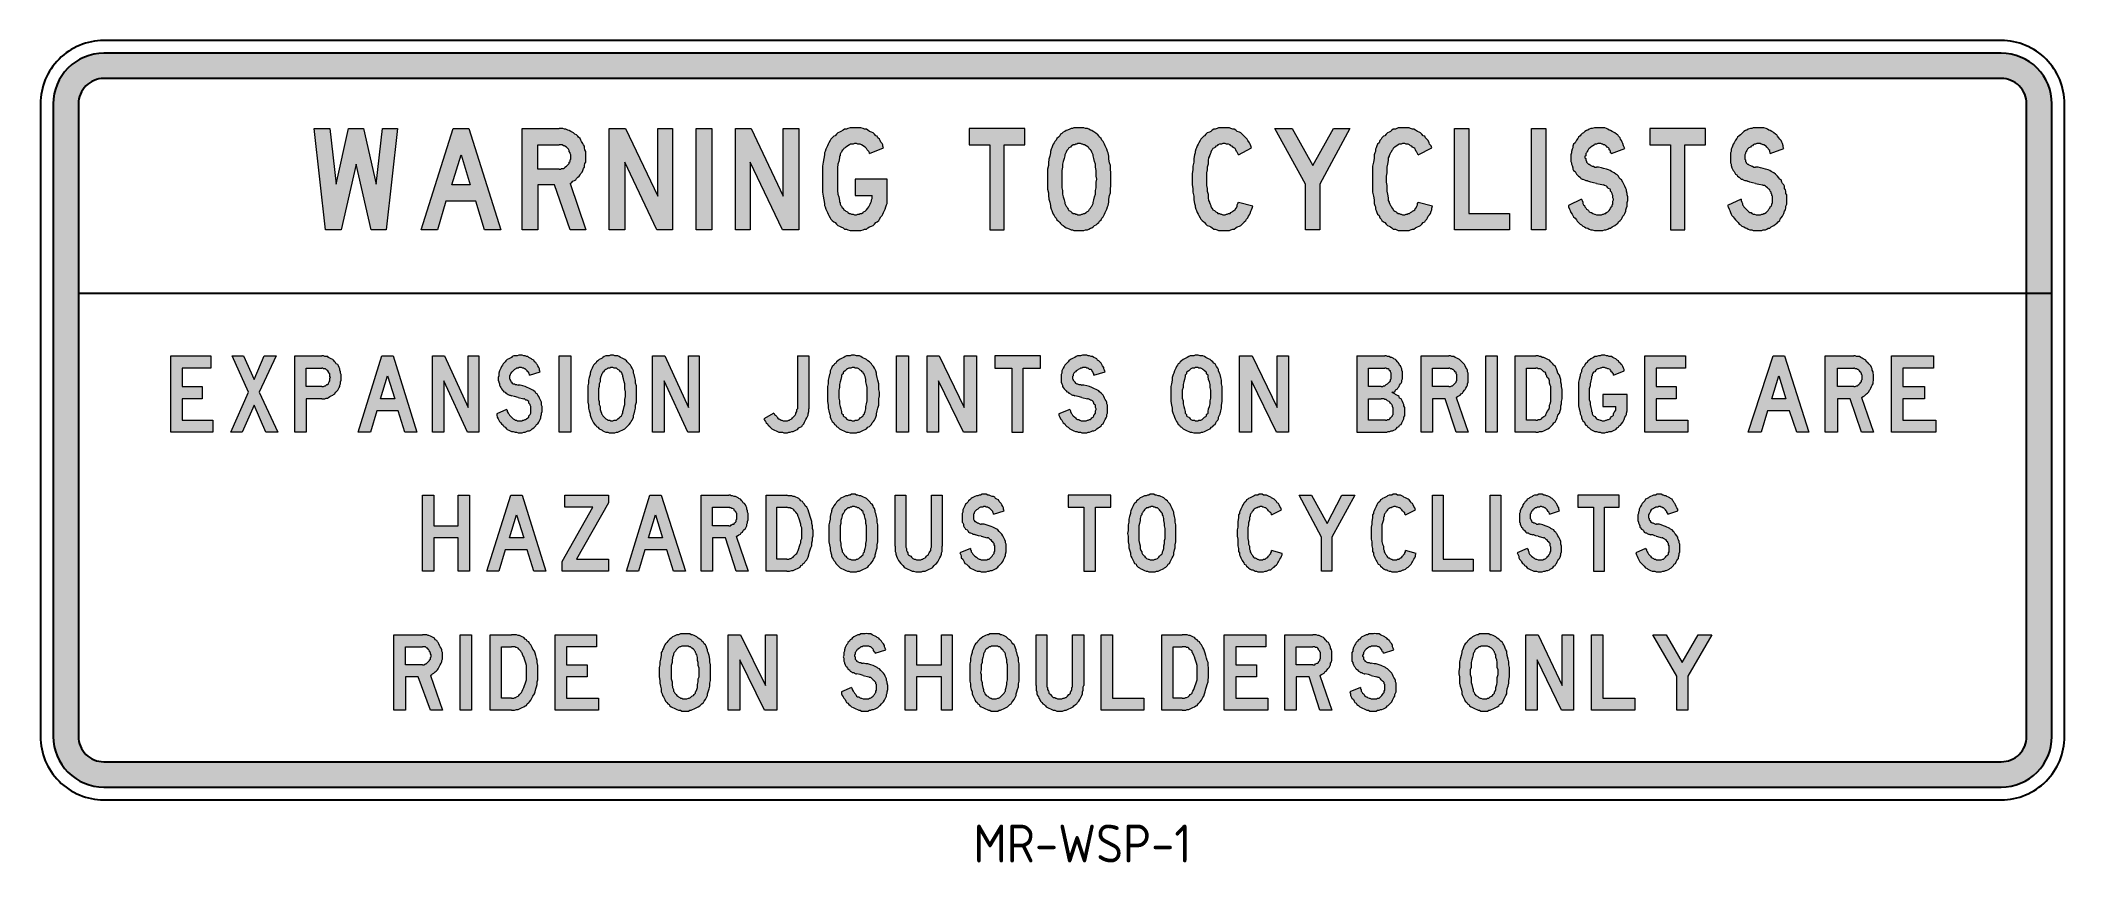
# Model space of a CAD drawing. Extents: x 82 to 242, y 67 to 132.
import ezdxf

# ---------------------------------------------------------------- set-up
doc = ezdxf.new("R2010")
doc.units = 0
doc.header["$LTSCALE"] = 12
doc.header["$MEASUREMENT"] = 0
doc.layers.get('0').update_dxf_attribs({"linetype": 'CONTINUOUS'})
doc.layers.add('L25', color=1, linetype='CONTINUOUS')
doc.layers.add('T25', color=1, linetype='CONTINUOUS')
doc.styles.add('ISO', font='iso')

msp = doc.modelspace()

# ---------------------------------------------------------------- texts
at = {"layer": 'T25', "color": 3, "style": 'ISO'}
msp.add_text('MR-WSP-1', height=3, dxfattribs=at).set_placement((155.67, 67.45))

# ---------------------------------------------------------------- hatches: boundary and pattern name
at = {"layer": 'L25'}
h = msp.add_hatch(color=256, dxfattribs=at)
edge = h.paths.add_edge_path()
edge.add_line((86.92, 73.41), (236.92, 73.41))
edge.add_arc((236.92, 77.41), 4, 270, 360)
edge.add_line((240.92, 77.41), (240.92, 127.41))
edge.add_arc((236.92, 127.41), 4, 360, 450)
edge.add_line((236.92, 131.41), (86.92, 131.41))
edge.add_arc((86.92, 127.41), 4, 90, 180)
edge.add_line((82.92, 127.41), (82.92, 77.41))
edge.add_arc((86.92, 77.41), 4, 180, 270)
edge = h.paths.add_edge_path(flags=16)
edge.add_line((86.92, 75.41), (236.92, 75.41))
edge.add_arc((236.92, 77.41), 2, 270, 360)
edge.add_line((238.92, 77.41), (238.92, 127.41))
edge.add_arc((236.92, 127.41), 2, 0, 90)
edge.add_line((236.92, 129.41), (86.92, 129.41))
edge.add_arc((86.92, 127.41), 2, 90, 180)
edge.add_line((84.92, 127.41), (84.92, 77.41))
edge.add_arc((86.92, 77.41), 2, 180, 270)
h = msp.add_hatch(color=256, dxfattribs=at)
h.paths.add_polyline_path([(209.14, 125.46), (209.14, 124.16), (210.78, 124.16), (210.78, 117.45), (211.9, 117.45), (211.9, 124.16), (213.54, 124.16), (213.54, 125.46)])
h.paths.add_polyline_path([(199.79, 125.46), (200.92, 125.46), (200.92, 117.45), (199.79, 117.45)])
h.paths.add_polyline_path([(193.7, 125.46), (194.83, 125.46), (194.83, 118.75), (198.04, 118.75), (198.04, 117.45), (193.7, 117.45)])
h.paths.add_polyline_path([(179.5, 125.46), (180.86, 125.46), (182.49, 122.53), (184.12, 125.46), (185.42, 125.46), (183.05, 121.06), (183.05, 117.45), (181.93, 117.45), (181.93, 121.06)])
h.paths.add_polyline_path([(155.33, 125.46), (155.33, 124.16), (156.97, 124.16), (156.97, 117.45), (158.09, 117.45), (158.09, 124.16), (159.73, 124.16), (159.73, 125.46)])
h.paths.add_polyline_path([(136.85, 125.46), (138.09, 125.46), (140.63, 120.1), (140.63, 125.46), (141.87, 125.46), (141.87, 117.45), (140.57, 117.45), (138.03, 122.81), (138.03, 117.45), (136.85, 117.45)])
h.paths.add_polyline_path([(133.75, 125.46), (134.99, 125.46), (134.99, 117.45), (133.75, 117.45)])
h.paths.add_polyline_path([(126.88, 125.46), (128.17, 125.46), (130.71, 120.1), (130.71, 125.46), (131.89, 125.46), (131.89, 117.45), (130.65, 117.45), (128.12, 122.81), (128.12, 117.45), (126.88, 117.45)])
h.paths.add_polyline_path([(115.89, 121), (114.43, 121), (115.16, 123.37)], flags=16)
h.paths.add_polyline_path([(112, 117.45), (114.54, 125.46), (115.78, 125.46), (118.31, 117.45), (117.02, 117.45), (116.34, 119.71), (113.97, 119.71), (113.3, 117.45)])
h.paths.add_polyline_path([(103.55, 125.46), (104.79, 125.46), (105.3, 121.06), (106.26, 125.46), (107.44, 125.46), (108.45, 121.06), (108.96, 125.46), (110.14, 125.46), (109.24, 117.45), (108.06, 117.45), (106.88, 122.64), (105.69, 117.45), (104.45, 117.45)])
h.paths.add_polyline_path([(218.66, 123.48), (219.74, 123.88), (219.68, 123.99), (219.68, 124.1), (219.62, 124.27), (219.57, 124.39), (219.51, 124.5), (219.4, 124.61), (219.34, 124.72), (219.23, 124.84), (219.17, 124.95), (219.06, 125), (218.95, 125.12), (218.89, 125.17), (218.78, 125.23), (218.66, 125.29), (218.55, 125.34), (218.44, 125.4), (218.33, 125.46), (218.16, 125.51), (218.04, 125.51), (217.93, 125.51), (217.82, 125.51), (217.71, 125.51), (217.54, 125.51), (217.42, 125.51), (217.31, 125.51), (217.2, 125.46), (217.09, 125.46), (216.92, 125.4), (216.81, 125.34), (216.69, 125.29), (216.58, 125.23), (216.47, 125.12), (216.41, 125.06), (216.3, 124.95), (216.19, 124.89), (216.07, 124.78), (216.02, 124.67), (215.9, 124.55), (215.85, 124.44), (215.79, 124.33), (215.73, 124.22), (215.68, 124.05), (215.62, 123.93), (215.57, 123.82), (215.57, 123.65), (215.51, 123.54), (215.51, 123.37), (215.51, 123.26), (215.51, 123.15), (215.51, 122.98), (215.51, 122.86), (215.51, 122.75), (215.57, 122.64), (215.57, 122.53), (215.62, 122.36), (215.68, 122.24), (215.73, 122.13), (215.79, 122.07), (215.85, 121.96), (215.9, 121.85), (216.02, 121.79), (216.07, 121.68), (216.19, 121.62), (216.3, 121.51), (216.35, 121.46), (216.47, 121.46), (216.52, 121.4), (216.64, 121.34), (216.75, 121.34), (216.86, 121.29), (217.03, 121.23), (217.26, 121.17), (217.48, 121.12), (217.76, 121.06), (218.04, 121), (218.1, 120.95), (218.21, 120.95), (218.27, 120.89), (218.33, 120.84), (218.44, 120.78), (218.5, 120.72), (218.55, 120.67), (218.61, 120.61), (218.66, 120.5), (218.72, 120.44), (218.72, 120.33), (218.78, 120.27), (218.78, 120.16), (218.83, 120.1), (218.83, 119.99), (218.83, 119.88), (218.83, 119.82), (218.83, 119.71), (218.83, 119.6), (218.78, 119.48), (218.78, 119.43), (218.72, 119.31), (218.66, 119.26), (218.61, 119.15), (218.55, 119.09), (218.5, 118.98), (218.44, 118.92), (218.38, 118.86), (218.33, 118.81), (218.21, 118.75), (218.16, 118.75), (218.1, 118.69), (217.99, 118.69), (217.88, 118.64), (217.82, 118.64), (217.71, 118.64), (217.59, 118.64), (217.54, 118.64), (217.42, 118.69), (217.31, 118.69), (217.2, 118.75), (217.14, 118.81), (217.03, 118.81), (216.97, 118.86), (216.86, 118.98), (216.81, 119.03), (216.75, 119.09), (216.64, 119.2), (216.58, 119.26), (216.52, 119.37), (216.47, 119.43), (216.47, 119.54), (216.41, 119.65), (216.35, 119.76), (216.35, 119.88), (215.28, 119.37), (215.34, 119.26), (215.4, 119.09), (215.45, 118.98), (215.51, 118.81), (215.57, 118.69), (215.62, 118.58), (215.73, 118.47), (215.79, 118.36), (215.9, 118.24), (216.02, 118.13), (216.13, 118.02), (216.19, 117.91), (216.3, 117.85), (216.41, 117.74), (216.58, 117.68), (216.69, 117.62), (216.81, 117.57), (216.92, 117.51), (217.03, 117.45), (217.2, 117.45), (217.31, 117.4), (217.48, 117.4), (217.59, 117.4), (217.71, 117.4), (217.88, 117.4), (217.99, 117.4), (218.1, 117.45), (218.27, 117.45), (218.38, 117.51), (218.5, 117.57), (218.61, 117.57), (218.72, 117.68), (218.83, 117.74), (218.95, 117.79), (219.06, 117.91), (219.17, 117.96), (219.28, 118.07), (219.4, 118.19), (219.45, 118.3), (219.51, 118.41), (219.62, 118.53), (219.68, 118.64), (219.74, 118.75), (219.79, 118.92), (219.85, 119.03), (219.9, 119.2), (219.9, 119.31), (219.96, 119.48), (219.96, 119.6), (219.96, 119.76), (219.96, 119.93), (219.96, 120.05), (219.96, 120.22), (219.9, 120.33), (219.9, 120.5), (219.85, 120.61), (219.79, 120.72), (219.79, 120.89), (219.74, 121), (219.62, 121.12), (219.57, 121.23), (219.51, 121.4), (219.4, 121.46), (219.34, 121.57), (219.23, 121.68), (219.12, 121.79), (219.06, 121.85), (218.95, 121.96), (218.83, 122.02), (218.72, 122.07), (218.61, 122.13), (218.5, 122.19), (218.27, 122.24), (218.1, 122.3), (217.88, 122.36), (217.71, 122.41), (217.48, 122.41), (217.37, 122.41), (217.26, 122.47), (217.2, 122.47), (217.09, 122.53), (216.97, 122.58), (216.92, 122.64), (216.86, 122.64), (216.81, 122.69), (216.75, 122.75), (216.75, 122.81), (216.69, 122.86), (216.69, 122.98), (216.64, 123.03), (216.64, 123.09), (216.64, 123.15), (216.64, 123.26), (216.64, 123.31), (216.64, 123.37), (216.69, 123.48), (216.69, 123.54), (216.75, 123.65), (216.81, 123.71), (216.86, 123.82), (216.92, 123.88), (216.97, 123.93), (217.09, 123.99), (217.14, 124.05), (217.26, 124.1), (217.31, 124.16), (217.42, 124.22), (217.48, 124.22), (217.59, 124.27), (217.71, 124.27), (217.76, 124.27), (217.88, 124.27), (217.93, 124.22), (217.99, 124.22), (218.1, 124.16), (218.16, 124.16), (218.27, 124.1), (218.33, 124.05), (218.38, 123.99), (218.44, 123.93), (218.5, 123.88), (218.55, 123.77), (218.61, 123.71), (218.61, 123.65), (218.66, 123.54)])
h.paths.add_polyline_path([(206.1, 123.48), (207.17, 123.88), (207.11, 123.99), (207.06, 124.1), (207, 124.27), (206.94, 124.39), (206.89, 124.5), (206.83, 124.61), (206.78, 124.72), (206.66, 124.84), (206.61, 124.95), (206.49, 125), (206.38, 125.12), (206.27, 125.17), (206.16, 125.23), (206.04, 125.29), (205.93, 125.34), (205.82, 125.4), (205.71, 125.46), (205.59, 125.51), (205.48, 125.51), (205.37, 125.51), (205.25, 125.51), (205.09, 125.51), (204.97, 125.51), (204.86, 125.51), (204.75, 125.51), (204.58, 125.46), (204.47, 125.46), (204.35, 125.4), (204.24, 125.34), (204.13, 125.29), (204.01, 125.23), (203.9, 125.12), (203.79, 125.06), (203.68, 124.95), (203.62, 124.89), (203.51, 124.78), (203.45, 124.67), (203.34, 124.55), (203.28, 124.44), (203.23, 124.33), (203.11, 124.22), (203.06, 124.05), (203.06, 123.93), (203, 123.82), (202.94, 123.65), (202.94, 123.54), (202.89, 123.37), (202.89, 123.26), (202.89, 123.15), (202.89, 122.98), (202.89, 122.86), (202.94, 122.75), (202.94, 122.64), (203, 122.53), (203.06, 122.36), (203.06, 122.24), (203.11, 122.13), (203.23, 122.07), (203.28, 121.96), (203.34, 121.85), (203.39, 121.79), (203.51, 121.68), (203.62, 121.62), (203.68, 121.51), (203.79, 121.46), (203.85, 121.46), (203.96, 121.4), (204.07, 121.34), (204.18, 121.34), (204.24, 121.29), (204.47, 121.23), (204.69, 121.17), (204.92, 121.12), (205.2, 121.06), (205.48, 121), (205.54, 120.95), (205.59, 120.95), (205.71, 120.89), (205.76, 120.84), (205.82, 120.78), (205.87, 120.72), (205.99, 120.67), (206.04, 120.61), (206.04, 120.5), (206.1, 120.44), (206.16, 120.33), (206.16, 120.27), (206.21, 120.16), (206.21, 120.1), (206.21, 119.99), (206.27, 119.88), (206.27, 119.82), (206.21, 119.71), (206.21, 119.6), (206.21, 119.48), (206.16, 119.43), (206.16, 119.31), (206.1, 119.26), (206.04, 119.15), (205.99, 119.09), (205.93, 118.98), (205.87, 118.92), (205.82, 118.86), (205.71, 118.81), (205.65, 118.75), (205.59, 118.75), (205.48, 118.69), (205.42, 118.69), (205.31, 118.64), (205.2, 118.64), (205.14, 118.64), (205.03, 118.64), (204.92, 118.64), (204.8, 118.69), (204.75, 118.69), (204.63, 118.75), (204.52, 118.81), (204.47, 118.81), (204.35, 118.86), (204.3, 118.98), (204.24, 119.03), (204.13, 119.09), (204.07, 119.2), (204.01, 119.26), (203.96, 119.37), (203.9, 119.43), (203.85, 119.54), (203.85, 119.65), (203.79, 119.76), (203.73, 119.88), (202.72, 119.37), (202.72, 119.26), (202.78, 119.09), (202.83, 118.98), (202.89, 118.81), (203, 118.69), (203.06, 118.58), (203.11, 118.47), (203.23, 118.36), (203.34, 118.24), (203.39, 118.13), (203.51, 118.02), (203.62, 117.91), (203.73, 117.85), (203.85, 117.74), (203.96, 117.68), (204.07, 117.62), (204.24, 117.57), (204.35, 117.51), (204.47, 117.45), (204.58, 117.45), (204.75, 117.4), (204.86, 117.4), (205.03, 117.4), (205.14, 117.4), (205.25, 117.4), (205.42, 117.4), (205.54, 117.45), (205.65, 117.45), (205.82, 117.51), (205.93, 117.57), (206.04, 117.57), (206.16, 117.68), (206.27, 117.74), (206.38, 117.79), (206.49, 117.91), (206.61, 117.96), (206.66, 118.07), (206.78, 118.19), (206.89, 118.3), (206.94, 118.41), (207, 118.53), (207.11, 118.64), (207.17, 118.75), (207.23, 118.92), (207.23, 119.03), (207.28, 119.2), (207.34, 119.31), (207.34, 119.48), (207.34, 119.6), (207.4, 119.76), (207.4, 119.93), (207.4, 120.05), (207.34, 120.22), (207.34, 120.33), (207.28, 120.5), (207.28, 120.61), (207.23, 120.72), (207.17, 120.89), (207.11, 121), (207.06, 121.12), (207, 121.23), (206.89, 121.4), (206.83, 121.46), (206.72, 121.57), (206.66, 121.68), (206.55, 121.79), (206.44, 121.85), (206.32, 121.96), (206.21, 122.02), (206.1, 122.07), (205.99, 122.13), (205.87, 122.19), (205.71, 122.24), (205.48, 122.3), (205.31, 122.36), (205.09, 122.41), (204.92, 122.41), (204.8, 122.41), (204.69, 122.47), (204.58, 122.47), (204.47, 122.53), (204.41, 122.58), (204.35, 122.64), (204.3, 122.64), (204.24, 122.69), (204.18, 122.75), (204.13, 122.81), (204.13, 122.86), (204.07, 122.98), (204.07, 123.03), (204.07, 123.09), (204.01, 123.15), (204.01, 123.26), (204.07, 123.31), (204.07, 123.37), (204.07, 123.48), (204.13, 123.54), (204.18, 123.65), (204.24, 123.71), (204.3, 123.82), (204.35, 123.88), (204.41, 123.93), (204.47, 123.99), (204.58, 124.05), (204.63, 124.1), (204.75, 124.16), (204.8, 124.22), (204.92, 124.22), (205.03, 124.27), (205.09, 124.27), (205.2, 124.27), (205.25, 124.27), (205.37, 124.22), (205.42, 124.22), (205.48, 124.16), (205.59, 124.16), (205.65, 124.1), (205.71, 124.05), (205.76, 123.99), (205.87, 123.93), (205.93, 123.88), (205.93, 123.77), (205.99, 123.71), (206.04, 123.65), (206.04, 123.54)])
h.paths.add_polyline_path([(189.7, 125.51), (189.53, 125.51), (189.42, 125.51), (189.25, 125.51), (189.14, 125.46), (189.03, 125.4), (188.86, 125.4), (188.75, 125.34), (188.63, 125.23), (188.52, 125.17), (188.41, 125.12), (188.29, 125), (188.18, 124.89), (188.07, 124.84), (187.96, 124.72), (187.9, 124.61), (187.79, 124.5), (187.73, 124.33), (187.62, 124.22), (187.56, 124.1), (187.51, 123.93), (187.45, 123.82), (187.45, 123.65), (187.39, 123.54), (187.34, 123.37), (187.34, 123.09), (187.28, 122.81), (187.22, 122.47), (187.22, 122.19), (187.22, 121.91), (187.22, 121.62), (187.22, 121.29), (187.22, 121), (187.22, 120.72), (187.22, 120.44), (187.28, 120.1), (187.34, 119.82), (187.34, 119.54), (187.39, 119.37), (187.45, 119.26), (187.45, 119.09), (187.51, 118.98), (187.56, 118.81), (187.62, 118.69), (187.73, 118.58), (187.79, 118.41), (187.9, 118.3), (187.96, 118.19), (188.07, 118.07), (188.18, 118.02), (188.29, 117.91), (188.41, 117.79), (188.52, 117.74), (188.63, 117.68), (188.75, 117.62), (188.86, 117.51), (189.03, 117.51), (189.14, 117.45), (189.25, 117.4), (189.42, 117.4), (189.53, 117.4), (189.7, 117.4), (189.82, 117.4), (189.98, 117.4), (190.1, 117.4), (190.21, 117.45), (190.38, 117.51), (190.49, 117.51), (190.6, 117.62), (190.77, 117.68), (190.89, 117.74), (191, 117.79), (191.11, 117.91), (191.22, 118.02), (191.34, 118.07), (191.39, 118.19), (191.51, 118.3), (191.56, 118.41), (191.62, 118.53), (191.73, 118.64), (191.79, 118.75), (191.84, 118.92), (191.9, 119.03), (191.9, 119.15), (191.96, 119.31), (190.83, 119.6), (190.77, 119.54), (190.77, 119.43), (190.72, 119.31), (190.66, 119.2), (190.6, 119.15), (190.55, 119.03), (190.49, 118.98), (190.38, 118.92), (190.32, 118.86), (190.21, 118.81), (190.15, 118.75), (190.04, 118.75), (189.98, 118.69), (189.87, 118.69), (189.76, 118.64), (189.7, 118.64), (189.59, 118.64), (189.48, 118.69), (189.42, 118.69), (189.31, 118.75), (189.25, 118.75), (189.14, 118.81), (189.08, 118.86), (188.97, 118.92), (188.91, 118.98), (188.86, 119.03), (188.8, 119.15), (188.75, 119.2), (188.69, 119.31), (188.63, 119.37), (188.58, 119.48), (188.52, 119.6), (188.52, 119.65), (188.46, 119.76), (188.46, 119.99), (188.41, 120.27), (188.35, 120.5), (188.35, 120.72), (188.35, 120.95), (188.29, 121.23), (188.29, 121.46), (188.29, 121.68), (188.35, 121.96), (188.35, 122.19), (188.35, 122.41), (188.41, 122.64), (188.46, 122.92), (188.46, 123.15), (188.52, 123.26), (188.52, 123.31), (188.58, 123.43), (188.63, 123.54), (188.69, 123.6), (188.75, 123.71), (188.8, 123.77), (188.86, 123.88), (188.91, 123.93), (188.97, 123.99), (189.08, 124.05), (189.14, 124.1), (189.25, 124.16), (189.31, 124.22), (189.42, 124.22), (189.48, 124.22), (189.59, 124.27), (189.7, 124.27), (189.76, 124.27), (189.87, 124.22), (189.98, 124.22), (190.04, 124.22), (190.15, 124.16), (190.21, 124.1), (190.32, 124.05), (190.38, 123.99), (190.49, 123.93), (190.55, 123.88), (190.6, 123.77), (190.66, 123.65), (190.72, 123.6), (190.77, 123.48), (190.83, 123.37), (191.9, 123.93), (191.84, 124.1), (191.73, 124.22), (191.68, 124.33), (191.62, 124.5), (191.51, 124.61), (191.39, 124.72), (191.34, 124.84), (191.22, 124.89), (191.11, 125), (191, 125.12), (190.89, 125.17), (190.77, 125.23), (190.6, 125.34), (190.49, 125.4), (190.38, 125.4), (190.21, 125.46), (190.1, 125.51), (189.98, 125.51), (189.82, 125.51)])
h.paths.add_polyline_path([(175.5, 125.51), (175.33, 125.51), (175.22, 125.51), (175.05, 125.51), (174.94, 125.46), (174.77, 125.4), (174.66, 125.4), (174.55, 125.34), (174.43, 125.23), (174.32, 125.17), (174.15, 125.12), (174.04, 125), (173.93, 124.89), (173.87, 124.84), (173.76, 124.72), (173.64, 124.61), (173.59, 124.5), (173.48, 124.33), (173.42, 124.22), (173.36, 124.1), (173.31, 123.93), (173.25, 123.82), (173.19, 123.65), (173.19, 123.54), (173.14, 123.37), (173.08, 123.09), (173.08, 122.81), (173.02, 122.47), (173.02, 122.19), (172.97, 121.91), (172.97, 121.62), (172.97, 121.29), (172.97, 121), (173.02, 120.72), (173.02, 120.44), (173.08, 120.1), (173.08, 119.82), (173.14, 119.54), (173.19, 119.37), (173.19, 119.26), (173.25, 119.09), (173.31, 118.98), (173.36, 118.81), (173.42, 118.69), (173.48, 118.58), (173.59, 118.41), (173.64, 118.3), (173.76, 118.19), (173.87, 118.07), (173.93, 118.02), (174.04, 117.91), (174.15, 117.79), (174.32, 117.74), (174.43, 117.68), (174.55, 117.62), (174.66, 117.51), (174.77, 117.51), (174.94, 117.45), (175.05, 117.4), (175.22, 117.4), (175.33, 117.4), (175.5, 117.4), (175.62, 117.4), (175.73, 117.4), (175.9, 117.4), (176.01, 117.45), (176.18, 117.51), (176.29, 117.51), (176.41, 117.62), (176.52, 117.68), (176.69, 117.74), (176.8, 117.79), (176.91, 117.91), (177.03, 118.02), (177.08, 118.07), (177.19, 118.19), (177.25, 118.3), (177.36, 118.41), (177.42, 118.53), (177.48, 118.64), (177.53, 118.75), (177.59, 118.92), (177.64, 119.03), (177.7, 119.15), (177.76, 119.31), (176.63, 119.6), (176.57, 119.54), (176.52, 119.43), (176.52, 119.31), (176.46, 119.2), (176.41, 119.15), (176.35, 119.03), (176.24, 118.98), (176.18, 118.92), (176.12, 118.86), (176.01, 118.81), (175.95, 118.75), (175.84, 118.75), (175.73, 118.69), (175.67, 118.69), (175.56, 118.64), (175.5, 118.64), (175.39, 118.64), (175.28, 118.69), (175.22, 118.69), (175.11, 118.75), (175, 118.75), (174.94, 118.81), (174.83, 118.86), (174.77, 118.92), (174.72, 118.98), (174.6, 119.03), (174.55, 119.15), (174.49, 119.2), (174.43, 119.31), (174.43, 119.37), (174.38, 119.48), (174.32, 119.6), (174.32, 119.65), (174.26, 119.76), (174.21, 119.99), (174.21, 120.27), (174.15, 120.5), (174.15, 120.72), (174.1, 120.95), (174.1, 121.23), (174.1, 121.46), (174.1, 121.68), (174.1, 121.96), (174.15, 122.19), (174.15, 122.41), (174.21, 122.64), (174.21, 122.92), (174.26, 123.15), (174.32, 123.26), (174.32, 123.31), (174.38, 123.43), (174.43, 123.54), (174.43, 123.6), (174.49, 123.71), (174.55, 123.77), (174.6, 123.88), (174.72, 123.93), (174.77, 123.99), (174.83, 124.05), (174.94, 124.1), (175, 124.16), (175.11, 124.22), (175.22, 124.22), (175.28, 124.22), (175.39, 124.27), (175.5, 124.27), (175.56, 124.27), (175.67, 124.22), (175.73, 124.22), (175.84, 124.22), (175.95, 124.16), (176.01, 124.1), (176.12, 124.05), (176.18, 123.99), (176.24, 123.93), (176.35, 123.88), (176.41, 123.77), (176.46, 123.65), (176.52, 123.6), (176.57, 123.48), (176.63, 123.37), (177.64, 123.93), (177.59, 124.1), (177.53, 124.22), (177.48, 124.33), (177.36, 124.5), (177.31, 124.61), (177.19, 124.72), (177.08, 124.84), (177.03, 124.89), (176.91, 125), (176.8, 125.12), (176.69, 125.17), (176.52, 125.23), (176.41, 125.34), (176.29, 125.4), (176.18, 125.4), (176.01, 125.46), (175.9, 125.51), (175.73, 125.51), (175.62, 125.51)])
h.paths.add_polyline_path([(164.01, 124.27), (163.9, 124.27), (163.84, 124.22), (163.73, 124.22), (163.67, 124.16), (163.56, 124.16), (163.45, 124.1), (163.39, 124.05), (163.33, 123.99), (163.22, 123.93), (163.16, 123.82), (163.11, 123.77), (163.05, 123.71), (163, 123.6), (162.94, 123.48), (162.88, 123.37), (162.88, 123.31), (162.83, 123.09), (162.77, 122.86), (162.71, 122.64), (162.71, 122.41), (162.66, 122.13), (162.66, 121.91), (162.66, 121.68), (162.66, 121.46), (162.66, 121.23), (162.66, 121), (162.66, 120.78), (162.71, 120.55), (162.71, 120.27), (162.77, 120.05), (162.83, 119.82), (162.88, 119.6), (162.88, 119.54), (162.94, 119.43), (163, 119.31), (163.05, 119.26), (163.11, 119.15), (163.16, 119.09), (163.22, 118.98), (163.33, 118.92), (163.39, 118.86), (163.45, 118.81), (163.56, 118.75), (163.67, 118.75), (163.73, 118.69), (163.84, 118.69), (163.9, 118.64), (164.01, 118.64), (164.12, 118.64), (164.23, 118.69), (164.29, 118.69), (164.4, 118.75), (164.46, 118.75), (164.57, 118.81), (164.63, 118.86), (164.74, 118.92), (164.8, 118.98), (164.85, 119.09), (164.91, 119.15), (164.97, 119.26), (165.02, 119.31), (165.08, 119.43), (165.14, 119.54), (165.14, 119.6), (165.19, 119.82), (165.25, 120.05), (165.31, 120.27), (165.31, 120.55), (165.36, 120.78), (165.36, 121), (165.36, 121.23), (165.42, 121.46), (165.36, 121.68), (165.36, 121.91), (165.36, 122.13), (165.31, 122.41), (165.31, 122.64), (165.25, 122.86), (165.19, 123.09), (165.14, 123.31), (165.14, 123.37), (165.08, 123.48), (165.02, 123.6), (164.97, 123.71), (164.91, 123.77), (164.85, 123.82), (164.8, 123.93), (164.74, 123.99), (164.63, 124.05), (164.57, 124.1), (164.46, 124.16), (164.4, 124.16), (164.29, 124.22), (164.23, 124.22), (164.12, 124.27)], flags=16)
h.paths.add_polyline_path([(164.01, 125.51), (163.9, 125.51), (163.78, 125.51), (163.61, 125.51), (163.5, 125.46), (163.39, 125.46), (163.28, 125.4), (163.11, 125.34), (163, 125.29), (162.88, 125.23), (162.77, 125.17), (162.66, 125.06), (162.54, 125), (162.49, 124.89), (162.38, 124.78), (162.26, 124.67), (162.21, 124.55), (162.09, 124.44), (162.04, 124.33), (161.98, 124.22), (161.92, 124.1), (161.87, 123.93), (161.81, 123.82), (161.76, 123.65), (161.76, 123.54), (161.7, 123.26), (161.64, 123.03), (161.59, 122.75), (161.59, 122.53), (161.53, 122.24), (161.53, 121.96), (161.53, 121.74), (161.53, 121.46), (161.53, 121.17), (161.53, 120.95), (161.53, 120.67), (161.59, 120.38), (161.59, 120.16), (161.64, 119.88), (161.7, 119.65), (161.76, 119.37), (161.76, 119.26), (161.81, 119.09), (161.87, 118.98), (161.92, 118.81), (161.98, 118.69), (162.04, 118.58), (162.09, 118.47), (162.21, 118.36), (162.26, 118.24), (162.38, 118.13), (162.49, 118.02), (162.54, 117.96), (162.66, 117.85), (162.77, 117.79), (162.88, 117.68), (163, 117.62), (163.11, 117.57), (163.28, 117.51), (163.39, 117.45), (163.5, 117.45), (163.61, 117.4), (163.78, 117.4), (163.9, 117.4), (164.01, 117.4), (164.12, 117.4), (164.29, 117.4), (164.4, 117.4), (164.52, 117.45), (164.69, 117.45), (164.8, 117.51), (164.91, 117.57), (165.02, 117.62), (165.14, 117.68), (165.25, 117.79), (165.36, 117.85), (165.47, 117.96), (165.59, 118.02), (165.64, 118.13), (165.76, 118.24), (165.81, 118.36), (165.93, 118.47), (165.98, 118.58), (166.04, 118.69), (166.09, 118.81), (166.15, 118.98), (166.21, 119.09), (166.26, 119.26), (166.32, 119.37), (166.38, 119.65), (166.38, 119.88), (166.43, 120.16), (166.49, 120.38), (166.49, 120.67), (166.54, 120.95), (166.54, 121.17), (166.54, 121.46), (166.54, 121.74), (166.54, 121.96), (166.49, 122.24), (166.49, 122.53), (166.43, 122.75), (166.38, 123.03), (166.38, 123.26), (166.32, 123.54), (166.26, 123.65), (166.21, 123.82), (166.15, 123.93), (166.09, 124.1), (166.04, 124.22), (165.98, 124.33), (165.93, 124.44), (165.81, 124.55), (165.76, 124.67), (165.64, 124.78), (165.59, 124.89), (165.47, 125), (165.36, 125.06), (165.25, 125.17), (165.14, 125.23), (165.02, 125.29), (164.91, 125.34), (164.8, 125.4), (164.69, 125.46), (164.52, 125.46), (164.4, 125.51), (164.29, 125.51), (164.12, 125.51)])
h.paths.add_polyline_path([(146.32, 125.51), (146.2, 125.51), (146.04, 125.51), (145.92, 125.51), (145.75, 125.46), (145.64, 125.4), (145.47, 125.4), (145.36, 125.34), (145.19, 125.23), (145.08, 125.17), (144.96, 125.12), (144.85, 125), (144.74, 124.89), (144.63, 124.84), (144.51, 124.72), (144.4, 124.61), (144.34, 124.5), (144.23, 124.33), (144.18, 124.22), (144.12, 124.1), (144.06, 123.93), (144.01, 123.82), (143.95, 123.65), (143.89, 123.54), (143.89, 123.37), (143.84, 123.09), (143.78, 122.81), (143.73, 122.47), (143.73, 122.19), (143.73, 121.91), (143.73, 121.62), (143.73, 121.29), (143.73, 121), (143.73, 120.72), (143.73, 120.44), (143.78, 120.1), (143.84, 119.82), (143.89, 119.54), (143.89, 119.37), (143.95, 119.26), (144.01, 119.09), (144.06, 118.98), (144.12, 118.81), (144.18, 118.69), (144.23, 118.58), (144.34, 118.41), (144.4, 118.3), (144.51, 118.19), (144.63, 118.07), (144.74, 118.02), (144.85, 117.91), (144.96, 117.79), (145.08, 117.74), (145.19, 117.68), (145.36, 117.62), (145.47, 117.51), (145.64, 117.51), (145.75, 117.45), (145.92, 117.4), (146.04, 117.4), (146.2, 117.4), (146.32, 117.4), (146.49, 117.4), (146.6, 117.4), (146.77, 117.4), (146.94, 117.45), (147.05, 117.51), (147.22, 117.51), (147.33, 117.62), (147.44, 117.68), (147.61, 117.74), (147.73, 117.79), (147.84, 117.91), (147.95, 118.02), (148.06, 118.07), (148.18, 118.19), (148.23, 118.3), (148.35, 118.47), (148.46, 118.58), (148.51, 118.69), (148.57, 118.81), (148.63, 118.98), (148.68, 119.09), (148.74, 119.26), (148.8, 119.43), (148.85, 119.54), (148.85, 119.71), (148.85, 119.88), (148.85, 121.46), (146.32, 121.46), (146.32, 120.16), (147.67, 120.16), (147.67, 120.05), (147.67, 119.93), (147.61, 119.82), (147.61, 119.71), (147.56, 119.6), (147.5, 119.48), (147.44, 119.37), (147.39, 119.26), (147.33, 119.15), (147.22, 119.03), (147.16, 118.98), (147.11, 118.92), (146.99, 118.86), (146.94, 118.81), (146.82, 118.75), (146.71, 118.75), (146.65, 118.69), (146.54, 118.69), (146.43, 118.64), (146.32, 118.64), (146.26, 118.64), (146.15, 118.69), (146.04, 118.69), (145.92, 118.75), (145.87, 118.75), (145.75, 118.81), (145.7, 118.86), (145.58, 118.92), (145.53, 118.98), (145.42, 119.03), (145.36, 119.15), (145.3, 119.2), (145.25, 119.31), (145.19, 119.37), (145.13, 119.48), (145.13, 119.6), (145.08, 119.65), (145.08, 119.76), (145.02, 120.05), (144.96, 120.27), (144.91, 120.55), (144.91, 120.84), (144.91, 121.06), (144.91, 121.34), (144.91, 121.57), (144.91, 121.85), (144.91, 122.13), (144.91, 122.36), (144.96, 122.64), (145.02, 122.86), (145.08, 123.15), (145.08, 123.26), (145.13, 123.31), (145.13, 123.43), (145.19, 123.54), (145.25, 123.6), (145.3, 123.71), (145.36, 123.77), (145.42, 123.88), (145.53, 123.93), (145.58, 123.99), (145.7, 124.05), (145.75, 124.1), (145.87, 124.16), (145.92, 124.22), (146.04, 124.22), (146.15, 124.22), (146.26, 124.27), (146.32, 124.27), (146.43, 124.27), (146.54, 124.22), (146.65, 124.22), (146.71, 124.22), (146.82, 124.16), (146.94, 124.1), (146.99, 124.05), (147.11, 123.99), (147.16, 123.93), (147.22, 123.88), (147.27, 123.77), (147.33, 123.71), (147.39, 123.65), (147.44, 123.54), (147.44, 123.48), (148.57, 123.93), (148.51, 124.05), (148.51, 124.16), (148.46, 124.27), (148.35, 124.39), (148.29, 124.5), (148.23, 124.61), (148.12, 124.72), (148.06, 124.84), (147.95, 124.89), (147.84, 125), (147.73, 125.12), (147.61, 125.17), (147.44, 125.23), (147.33, 125.34), (147.22, 125.4), (147.05, 125.4), (146.94, 125.46), (146.77, 125.51), (146.6, 125.51), (146.49, 125.51)])
h.paths.add_polyline_path([(122.93, 122.24), (121.24, 122.24), (121.24, 124.16), (122.93, 124.16), (123.05, 124.16), (123.1, 124.16), (123.16, 124.16), (123.27, 124.1), (123.33, 124.1), (123.38, 124.05), (123.5, 123.99), (123.55, 123.93), (123.61, 123.88), (123.67, 123.82), (123.72, 123.71), (123.72, 123.65), (123.78, 123.54), (123.78, 123.48), (123.84, 123.37), (123.84, 123.31), (123.84, 123.2), (123.84, 123.15), (123.84, 123.03), (123.78, 122.98), (123.78, 122.86), (123.72, 122.81), (123.72, 122.69), (123.67, 122.64), (123.61, 122.58), (123.55, 122.53), (123.5, 122.47), (123.38, 122.41), (123.33, 122.36), (123.27, 122.3), (123.16, 122.3), (123.1, 122.3), (123.05, 122.24)], flags=16)
h.paths.add_polyline_path([(123.78, 121.12), (125.02, 117.45), (123.78, 117.45), (122.54, 121), (121.24, 121), (121.24, 117.45), (120, 117.45), (120, 125.46), (122.93, 125.46), (123.05, 125.46), (123.22, 125.46), (123.33, 125.4), (123.44, 125.4), (123.61, 125.34), (123.72, 125.29), (123.84, 125.23), (123.95, 125.17), (124.06, 125.12), (124.17, 125), (124.29, 124.95), (124.4, 124.84), (124.45, 124.78), (124.57, 124.67), (124.62, 124.55), (124.68, 124.44), (124.79, 124.27), (124.85, 124.16), (124.91, 124.05), (124.91, 123.93), (124.96, 123.77), (125.02, 123.65), (125.02, 123.48), (125.02, 123.37), (125.02, 123.2), (125.02, 123.09), (125.02, 122.92), (125.02, 122.81), (124.96, 122.69), (124.91, 122.53), (124.91, 122.41), (124.85, 122.3), (124.79, 122.13), (124.74, 122.02), (124.62, 121.91), (124.57, 121.79), (124.51, 121.68), (124.4, 121.62), (124.29, 121.51), (124.23, 121.4), (124.12, 121.34), (124, 121.29), (123.89, 121.17)])
h = msp.add_hatch(color=256, dxfattribs=at)
h.paths.add_polyline_path([(228.24, 107.48), (231.57, 107.48), (231.57, 106.52), (229.14, 106.52), (229.14, 105.06), (230.84, 105.06), (230.84, 104.1), (229.14, 104.1), (229.14, 102.41), (231.74, 102.41), (231.74, 101.45), (228.24, 101.45)])
h.paths.add_polyline_path([(219.9, 104.1), (218.78, 104.1), (219.34, 105.9)], flags=16)
h.paths.add_polyline_path([(216.92, 101.45), (218.89, 107.48), (219.79, 107.48), (221.71, 101.45), (220.75, 101.45), (220.19, 103.14), (218.44, 103.14), (217.93, 101.45)])
h.paths.add_polyline_path([(208.75, 107.48), (211.96, 107.48), (211.96, 106.52), (209.65, 106.52), (209.65, 105.06), (211.23, 105.06), (211.23, 104.1), (209.65, 104.1), (209.65, 102.41), (212.13, 102.41), (212.13, 101.45), (208.75, 101.45)])
h.paths.add_polyline_path([(196.18, 107.48), (197.08, 107.48), (197.08, 101.45), (196.18, 101.45)])
h.paths.add_polyline_path([(176.69, 107.48), (177.7, 107.48), (179.67, 103.42), (179.67, 107.48), (180.57, 107.48), (180.57, 101.45), (179.62, 101.45), (177.64, 105.51), (177.64, 101.45), (176.69, 101.45)])
h.paths.add_polyline_path([(157.36, 107.48), (157.36, 106.52), (158.71, 106.52), (158.71, 101.45), (159.61, 101.45), (159.61, 106.52), (160.97, 106.52), (160.97, 107.48)])
h.paths.add_polyline_path([(152.01, 107.48), (152.97, 107.48), (154.94, 103.42), (154.94, 107.48), (155.9, 107.48), (155.9, 101.45), (154.88, 101.45), (152.91, 105.51), (152.91, 101.45), (152.01, 101.45)])
h.paths.add_polyline_path([(149.58, 107.48), (150.54, 107.48), (150.54, 101.45), (149.58, 101.45)])
h.paths.add_polyline_path([(130.31, 107.48), (131.27, 107.48), (133.13, 103.42), (133.13, 107.48), (133.98, 107.48), (133.98, 101.45), (133.08, 101.45), (131.22, 105.51), (131.22, 101.45), (130.31, 101.45)])
h.paths.add_polyline_path([(122.93, 107.48), (123.84, 107.48), (123.84, 101.45), (122.93, 101.45)])
h.paths.add_polyline_path([(112.9, 107.48), (113.86, 107.48), (115.72, 103.42), (115.72, 107.48), (116.57, 107.48), (116.57, 101.45), (115.66, 101.45), (113.81, 105.51), (113.81, 101.45), (112.9, 101.45)])
h.paths.add_polyline_path([(109.92, 104.1), (108.79, 104.1), (109.35, 105.9)], flags=16)
h.paths.add_polyline_path([(107.04, 101.45), (108.9, 107.48), (109.81, 107.48), (111.66, 101.45), (110.71, 101.45), (110.2, 103.14), (108.51, 103.14), (108, 101.45)])
h.paths.add_polyline_path([(97.07, 107.48), (97.97, 107.48), (98.82, 105.62), (99.61, 107.48), (100.56, 107.48), (99.21, 104.61), (100.68, 101.45), (99.72, 101.45), (98.82, 103.59), (97.86, 101.45), (96.96, 101.45), (98.37, 104.61)])
h.paths.add_polyline_path([(92.23, 107.48), (95.38, 107.48), (95.38, 106.52), (93.13, 106.52), (93.13, 105.06), (94.7, 105.06), (94.7, 104.1), (93.13, 104.1), (93.13, 102.41), (95.55, 102.41), (95.55, 101.45), (92.23, 101.45)])
h.paths.add_polyline_path([(225.26, 105.06), (223.96, 105.06), (223.96, 106.52), (225.26, 106.52), (225.31, 106.52), (225.37, 106.47), (225.48, 106.47), (225.54, 106.41), (225.59, 106.41), (225.65, 106.35), (225.71, 106.3), (225.76, 106.24), (225.82, 106.19), (225.88, 106.07), (225.88, 106.02), (225.93, 105.96), (225.93, 105.85), (225.93, 105.79), (225.93, 105.68), (225.93, 105.62), (225.88, 105.57), (225.88, 105.45), (225.82, 105.4), (225.76, 105.34), (225.71, 105.28), (225.65, 105.23), (225.59, 105.17), (225.54, 105.11), (225.48, 105.11), (225.37, 105.06), (225.31, 105.06)], flags=16)
h.paths.add_polyline_path([(225.88, 104.21), (226.83, 101.45), (225.88, 101.45), (224.98, 104.1), (223.96, 104.1), (223.96, 101.45), (223, 101.45), (223, 107.48), (225.26, 107.48), (225.37, 107.48), (225.48, 107.43), (225.59, 107.43), (225.71, 107.43), (225.82, 107.37), (225.93, 107.31), (225.99, 107.26), (226.1, 107.2), (226.21, 107.14), (226.27, 107.03), (226.38, 106.97), (226.44, 106.86), (226.5, 106.81), (226.61, 106.69), (226.67, 106.58), (226.72, 106.47), (226.72, 106.35), (226.78, 106.24), (226.78, 106.13), (226.83, 106.02), (226.83, 105.9), (226.83, 105.79), (226.83, 105.68), (226.83, 105.57), (226.78, 105.4), (226.78, 105.28), (226.72, 105.17), (226.67, 105.06), (226.61, 104.95), (226.55, 104.83), (226.5, 104.78), (226.44, 104.66), (226.33, 104.55), (226.27, 104.5), (226.16, 104.38), (226.1, 104.33), (225.99, 104.27)])
h.paths.add_polyline_path([(205.42, 107.54), (205.31, 107.54), (205.2, 107.48), (205.09, 107.48), (204.92, 107.43), (204.8, 107.43), (204.69, 107.37), (204.58, 107.31), (204.47, 107.26), (204.35, 107.14), (204.24, 107.09), (204.18, 106.97), (204.07, 106.92), (204.01, 106.81), (203.96, 106.69), (203.85, 106.58), (203.79, 106.47), (203.73, 106.35), (203.73, 106.24), (203.68, 106.13), (203.62, 106.02), (203.62, 105.9), (203.56, 105.62), (203.51, 105.4), (203.51, 105.11), (203.51, 104.83), (203.51, 104.61), (203.51, 104.33), (203.51, 104.04), (203.51, 103.82), (203.51, 103.54), (203.56, 103.31), (203.62, 103.03), (203.62, 102.92), (203.68, 102.8), (203.73, 102.69), (203.73, 102.58), (203.79, 102.47), (203.85, 102.35), (203.96, 102.24), (204.01, 102.13), (204.07, 102.02), (204.18, 101.96), (204.24, 101.85), (204.35, 101.79), (204.47, 101.68), (204.58, 101.62), (204.69, 101.57), (204.8, 101.51), (204.92, 101.51), (205.09, 101.45), (205.2, 101.45), (205.31, 101.4), (205.42, 101.4), (205.59, 101.4), (205.71, 101.45), (205.82, 101.45), (205.93, 101.51), (206.1, 101.51), (206.21, 101.57), (206.32, 101.62), (206.44, 101.68), (206.55, 101.79), (206.66, 101.85), (206.72, 101.96), (206.83, 102.02), (206.89, 102.13), (207, 102.24), (207.06, 102.35), (207.11, 102.47), (207.17, 102.64), (207.23, 102.75), (207.28, 102.86), (207.28, 102.97), (207.34, 103.14), (207.34, 103.26), (207.34, 104.44), (205.42, 104.44), (205.42, 103.48), (206.44, 103.48), (206.44, 103.42), (206.44, 103.31), (206.44, 103.2), (206.38, 103.09), (206.32, 103.03), (206.27, 102.92), (206.27, 102.8), (206.21, 102.75), (206.1, 102.69), (206.04, 102.58), (205.99, 102.52), (205.87, 102.47), (205.82, 102.47), (205.71, 102.41), (205.65, 102.41), (205.54, 102.35), (205.42, 102.35), (205.37, 102.35), (205.25, 102.41), (205.2, 102.41), (205.09, 102.47), (205.03, 102.47), (204.92, 102.52), (204.86, 102.58), (204.8, 102.69), (204.69, 102.75), (204.63, 102.8), (204.58, 102.92), (204.58, 103.03), (204.52, 103.09), (204.52, 103.2), (204.47, 103.42), (204.41, 103.65), (204.41, 103.82), (204.35, 104.04), (204.35, 104.27), (204.35, 104.44), (204.35, 104.66), (204.35, 104.89), (204.41, 105.11), (204.41, 105.28), (204.47, 105.51), (204.52, 105.73), (204.52, 105.85), (204.58, 105.9), (204.58, 106.02), (204.63, 106.13), (204.69, 106.19), (204.8, 106.24), (204.86, 106.35), (204.92, 106.41), (205.03, 106.47), (205.09, 106.47), (205.2, 106.52), (205.25, 106.52), (205.37, 106.58), (205.42, 106.58), (205.54, 106.58), (205.65, 106.52), (205.71, 106.52), (205.82, 106.47), (205.87, 106.47), (205.99, 106.41), (206.04, 106.35), (206.1, 106.24), (206.16, 106.19), (206.21, 106.13), (206.27, 106.07), (206.27, 105.96), (207.11, 106.3), (207.11, 106.41), (207.06, 106.52), (207, 106.64), (206.94, 106.75), (206.89, 106.81), (206.83, 106.92), (206.72, 106.97), (206.66, 107.09), (206.55, 107.14), (206.44, 107.26), (206.32, 107.31), (206.21, 107.37), (206.1, 107.43), (205.93, 107.43), (205.82, 107.48), (205.71, 107.48), (205.59, 107.54)])
h.paths.add_polyline_path([(200.13, 102.41), (199.39, 102.41), (199.39, 106.52), (200.13, 106.52), (200.24, 106.52), (200.3, 106.47), (200.41, 106.47), (200.46, 106.47), (200.58, 106.41), (200.63, 106.35), (200.69, 106.3), (200.75, 106.24), (200.86, 106.19), (200.92, 106.13), (200.92, 106.02), (200.97, 105.96), (201.03, 105.79), (201.14, 105.68), (201.2, 105.51), (201.2, 105.34), (201.25, 105.17), (201.31, 105.06), (201.31, 104.89), (201.31, 104.72), (201.31, 104.55), (201.31, 104.38), (201.31, 104.21), (201.31, 104.04), (201.31, 103.88), (201.25, 103.71), (201.2, 103.59), (201.2, 103.42), (201.14, 103.26), (201.03, 103.09), (200.97, 102.97), (200.92, 102.86), (200.92, 102.8), (200.86, 102.75), (200.75, 102.69), (200.69, 102.64), (200.63, 102.58), (200.58, 102.52), (200.46, 102.47), (200.41, 102.47), (200.3, 102.47), (200.24, 102.41)], flags=16)
h.paths.add_polyline_path([(200.13, 101.45), (198.49, 101.45), (198.49, 107.48), (200.13, 107.48), (200.3, 107.48), (200.41, 107.43), (200.52, 107.43), (200.63, 107.37), (200.75, 107.37), (200.86, 107.31), (200.97, 107.26), (201.08, 107.2), (201.2, 107.14), (201.31, 107.03), (201.37, 106.97), (201.48, 106.86), (201.54, 106.75), (201.65, 106.69), (201.7, 106.58), (201.76, 106.47), (201.82, 106.3), (201.87, 106.13), (201.99, 105.96), (202.04, 105.79), (202.1, 105.62), (202.1, 105.4), (202.16, 105.23), (202.16, 105.06), (202.21, 104.83), (202.21, 104.66), (202.21, 104.44), (202.21, 104.27), (202.21, 104.1), (202.16, 103.88), (202.16, 103.71), (202.1, 103.54), (202.1, 103.31), (202.04, 103.14), (201.99, 102.97), (201.87, 102.8), (201.82, 102.58), (201.76, 102.47), (201.7, 102.35), (201.65, 102.24), (201.54, 102.19), (201.48, 102.07), (201.37, 101.96), (201.31, 101.9), (201.2, 101.79), (201.08, 101.73), (200.97, 101.68), (200.86, 101.62), (200.75, 101.57), (200.63, 101.51), (200.52, 101.51), (200.41, 101.51), (200.3, 101.45)])
h.paths.add_polyline_path([(193.25, 105.06), (191.96, 105.06), (191.96, 106.52), (193.25, 106.52), (193.31, 106.52), (193.37, 106.47), (193.48, 106.47), (193.53, 106.41), (193.59, 106.41), (193.65, 106.35), (193.7, 106.3), (193.76, 106.24), (193.82, 106.19), (193.82, 106.07), (193.87, 106.02), (193.87, 105.96), (193.87, 105.85), (193.87, 105.79), (193.87, 105.68), (193.87, 105.62), (193.87, 105.57), (193.82, 105.45), (193.82, 105.4), (193.76, 105.34), (193.7, 105.28), (193.65, 105.23), (193.59, 105.17), (193.53, 105.11), (193.48, 105.11), (193.37, 105.06), (193.31, 105.06)], flags=16)
h.paths.add_polyline_path([(193.82, 104.21), (194.77, 101.45), (193.82, 101.45), (192.97, 104.1), (191.96, 104.1), (191.96, 101.45), (191.06, 101.45), (191.06, 107.48), (193.25, 107.48), (193.37, 107.48), (193.48, 107.43), (193.53, 107.43), (193.65, 107.43), (193.76, 107.37), (193.87, 107.31), (193.99, 107.26), (194.1, 107.2), (194.15, 107.14), (194.27, 107.03), (194.32, 106.97), (194.44, 106.86), (194.49, 106.81), (194.55, 106.69), (194.6, 106.58), (194.66, 106.47), (194.72, 106.35), (194.72, 106.24), (194.77, 106.13), (194.77, 106.02), (194.77, 105.9), (194.77, 105.79), (194.77, 105.68), (194.77, 105.57), (194.77, 105.4), (194.72, 105.28), (194.72, 105.17), (194.66, 105.06), (194.6, 104.95), (194.55, 104.83), (194.49, 104.78), (194.38, 104.66), (194.32, 104.55), (194.21, 104.5), (194.15, 104.38), (194.04, 104.33), (193.93, 104.27)])
h.paths.add_polyline_path([(188.24, 102.41), (186.89, 102.41), (186.89, 104.1), (187.9, 104.1), (188.01, 104.1), (188.13, 104.1), (188.18, 104.04), (188.29, 104.04), (188.35, 103.99), (188.41, 103.93), (188.52, 103.88), (188.58, 103.82), (188.63, 103.76), (188.69, 103.71), (188.75, 103.65), (188.8, 103.54), (188.8, 103.48), (188.86, 103.37), (188.86, 103.26), (188.86, 103.2), (188.86, 103.09), (188.86, 103.03), (188.86, 102.92), (188.86, 102.86), (188.8, 102.8), (188.8, 102.75), (188.75, 102.69), (188.69, 102.64), (188.63, 102.58), (188.58, 102.52), (188.52, 102.47), (188.46, 102.47), (188.41, 102.47), (188.35, 102.41)], flags=16)
h.paths.add_polyline_path([(187.9, 105.06), (186.89, 105.06), (186.89, 106.52), (188.18, 106.52), (188.29, 106.52), (188.35, 106.47), (188.41, 106.47), (188.46, 106.47), (188.52, 106.41), (188.52, 106.35), (188.58, 106.3), (188.63, 106.3), (188.63, 106.24), (188.69, 106.13), (188.69, 106.07), (188.69, 106.02), (188.69, 105.96), (188.69, 105.85), (188.69, 105.79), (188.69, 105.68), (188.63, 105.62), (188.63, 105.51), (188.58, 105.45), (188.52, 105.4), (188.46, 105.34), (188.41, 105.28), (188.29, 105.23), (188.24, 105.17), (188.18, 105.11), (188.07, 105.11), (188.01, 105.06)], flags=16)
h.paths.add_polyline_path([(185.98, 107.48), (185.98, 101.45), (188.18, 101.45), (188.35, 101.45), (188.46, 101.51), (188.58, 101.51), (188.69, 101.57), (188.8, 101.57), (188.91, 101.62), (189.03, 101.68), (189.08, 101.73), (189.2, 101.85), (189.31, 101.9), (189.36, 102.02), (189.48, 102.07), (189.53, 102.19), (189.59, 102.3), (189.65, 102.41), (189.7, 102.52), (189.7, 102.64), (189.76, 102.75), (189.76, 102.86), (189.76, 102.97), (189.76, 103.09), (189.76, 103.2), (189.76, 103.31), (189.76, 103.42), (189.7, 103.54), (189.7, 103.65), (189.65, 103.76), (189.59, 103.88), (189.53, 103.99), (189.48, 104.1), (189.36, 104.16), (189.31, 104.27), (189.25, 104.33), (189.14, 104.38), (189.03, 104.44), (188.97, 104.5), (188.86, 104.55), (188.75, 104.61), (188.86, 104.61), (188.97, 104.66), (189.03, 104.78), (189.08, 104.83), (189.2, 104.89), (189.25, 105), (189.31, 105.06), (189.36, 105.17), (189.42, 105.28), (189.48, 105.34), (189.53, 105.45), (189.53, 105.57), (189.59, 105.68), (189.59, 105.79), (189.59, 105.9), (189.59, 106.02), (189.59, 106.13), (189.59, 106.24), (189.53, 106.35), (189.53, 106.47), (189.48, 106.58), (189.42, 106.69), (189.36, 106.75), (189.31, 106.86), (189.25, 106.97), (189.2, 107.03), (189.08, 107.14), (189.03, 107.2), (188.91, 107.26), (188.86, 107.31), (188.75, 107.37), (188.63, 107.37), (188.52, 107.43), (188.41, 107.43), (188.29, 107.48), (188.18, 107.48)])
h.paths.add_polyline_path([(173.31, 106.58), (173.19, 106.58), (173.14, 106.52), (173.02, 106.52), (172.97, 106.52), (172.86, 106.47), (172.8, 106.41), (172.74, 106.35), (172.69, 106.3), (172.57, 106.24), (172.52, 106.19), (172.52, 106.07), (172.46, 106.02), (172.4, 105.96), (172.4, 105.85), (172.35, 105.62), (172.29, 105.45), (172.24, 105.23), (172.24, 105), (172.18, 104.78), (172.18, 104.55), (172.18, 104.38), (172.18, 104.16), (172.24, 103.93), (172.24, 103.71), (172.29, 103.48), (172.35, 103.31), (172.4, 103.09), (172.4, 102.97), (172.46, 102.92), (172.52, 102.86), (172.52, 102.75), (172.57, 102.69), (172.69, 102.64), (172.74, 102.58), (172.8, 102.52), (172.86, 102.47), (172.97, 102.41), (173.02, 102.41), (173.14, 102.41), (173.19, 102.35), (173.31, 102.35), (173.42, 102.35), (173.48, 102.41), (173.59, 102.41), (173.64, 102.41), (173.76, 102.47), (173.81, 102.52), (173.87, 102.58), (173.93, 102.64), (174.04, 102.69), (174.1, 102.75), (174.1, 102.86), (174.15, 102.92), (174.21, 102.97), (174.21, 103.09), (174.26, 103.31), (174.32, 103.48), (174.38, 103.71), (174.38, 103.93), (174.43, 104.16), (174.43, 104.38), (174.43, 104.55), (174.43, 104.78), (174.38, 105), (174.38, 105.23), (174.32, 105.45), (174.26, 105.62), (174.21, 105.85), (174.21, 105.96), (174.15, 106.02), (174.1, 106.07), (174.1, 106.19), (174.04, 106.24), (173.93, 106.3), (173.87, 106.35), (173.81, 106.41), (173.76, 106.47), (173.64, 106.52), (173.59, 106.52), (173.48, 106.52), (173.42, 106.58)], flags=16)
h.paths.add_polyline_path([(173.31, 107.54), (173.19, 107.54), (173.08, 107.48), (172.91, 107.48), (172.8, 107.48), (172.69, 107.43), (172.57, 107.37), (172.46, 107.31), (172.35, 107.26), (172.24, 107.2), (172.12, 107.09), (172.01, 107.03), (171.95, 106.92), (171.84, 106.86), (171.79, 106.75), (171.73, 106.64), (171.67, 106.52), (171.62, 106.41), (171.56, 106.3), (171.5, 106.13), (171.45, 106.02), (171.39, 105.79), (171.39, 105.57), (171.33, 105.28), (171.28, 105.06), (171.28, 104.83), (171.28, 104.61), (171.28, 104.33), (171.28, 104.1), (171.28, 103.88), (171.33, 103.59), (171.39, 103.37), (171.39, 103.14), (171.45, 102.92), (171.5, 102.8), (171.56, 102.64), (171.62, 102.52), (171.67, 102.41), (171.73, 102.3), (171.79, 102.19), (171.84, 102.07), (171.95, 102.02), (172.01, 101.9), (172.12, 101.85), (172.24, 101.73), (172.35, 101.68), (172.46, 101.62), (172.57, 101.57), (172.69, 101.51), (172.8, 101.45), (172.91, 101.45), (173.08, 101.4), (173.19, 101.4), (173.31, 101.4), (173.42, 101.4), (173.59, 101.4), (173.7, 101.45), (173.81, 101.45), (173.93, 101.51), (174.04, 101.57), (174.15, 101.62), (174.26, 101.68), (174.38, 101.73), (174.49, 101.85), (174.6, 101.9), (174.66, 102.02), (174.77, 102.07), (174.83, 102.19), (174.88, 102.3), (175, 102.41), (175.05, 102.52), (175.05, 102.64), (175.11, 102.8), (175.17, 102.92), (175.22, 103.14), (175.28, 103.37), (175.28, 103.59), (175.33, 103.88), (175.33, 104.1), (175.33, 104.33), (175.33, 104.61), (175.33, 104.83), (175.33, 105.06), (175.28, 105.28), (175.28, 105.57), (175.22, 105.79), (175.17, 106.02), (175.11, 106.13), (175.05, 106.3), (175.05, 106.41), (175, 106.52), (174.88, 106.64), (174.83, 106.75), (174.77, 106.86), (174.66, 106.92), (174.6, 107.03), (174.49, 107.09), (174.38, 107.2), (174.26, 107.26), (174.15, 107.31), (174.04, 107.37), (173.93, 107.43), (173.81, 107.48), (173.7, 107.48), (173.59, 107.48), (173.42, 107.54)])
h.paths.add_polyline_path([(165.19, 105.96), (166.09, 106.24), (166.04, 106.35), (165.98, 106.47), (165.98, 106.58), (165.87, 106.69), (165.81, 106.81), (165.76, 106.92), (165.7, 106.97), (165.59, 107.09), (165.47, 107.14), (165.42, 107.26), (165.31, 107.31), (165.19, 107.37), (165.08, 107.43), (164.97, 107.43), (164.85, 107.48), (164.74, 107.48), (164.63, 107.54), (164.52, 107.54), (164.4, 107.54), (164.29, 107.54), (164.12, 107.48), (164.01, 107.48), (163.9, 107.48), (163.78, 107.43), (163.67, 107.37), (163.56, 107.31), (163.45, 107.26), (163.33, 107.2), (163.22, 107.09), (163.16, 107.03), (163.05, 106.92), (163, 106.86), (162.88, 106.75), (162.83, 106.64), (162.77, 106.52), (162.71, 106.41), (162.66, 106.3), (162.66, 106.13), (162.6, 106.02), (162.6, 105.9), (162.6, 105.79), (162.6, 105.68), (162.6, 105.57), (162.6, 105.45), (162.6, 105.4), (162.66, 105.28), (162.71, 105.17), (162.71, 105.06), (162.77, 105), (162.83, 104.89), (162.94, 104.78), (163, 104.72), (163.05, 104.66), (163.16, 104.61), (163.22, 104.55), (163.33, 104.5), (163.39, 104.44), (163.5, 104.38), (163.61, 104.38), (163.67, 104.33), (163.95, 104.27), (164.23, 104.21), (164.69, 104.1), (164.74, 104.1), (164.85, 104.04), (164.91, 103.99), (164.97, 103.99), (165.08, 103.93), (165.14, 103.88), (165.19, 103.76), (165.19, 103.71), (165.25, 103.65), (165.31, 103.59), (165.31, 103.48), (165.31, 103.42), (165.36, 103.31), (165.36, 103.26), (165.31, 103.14), (165.31, 103.03), (165.31, 102.97), (165.25, 102.86), (165.19, 102.8), (165.19, 102.75), (165.14, 102.64), (165.02, 102.58), (164.97, 102.52), (164.91, 102.47), (164.85, 102.47), (164.74, 102.41), (164.69, 102.41), (164.57, 102.35), (164.46, 102.35), (164.35, 102.35), (164.29, 102.35), (164.18, 102.35), (164.07, 102.41), (164.01, 102.47), (163.9, 102.47), (163.78, 102.52), (163.73, 102.58), (163.67, 102.64), (163.56, 102.75), (163.5, 102.8), (163.45, 102.92), (163.39, 102.97), (163.33, 103.09), (163.33, 103.14), (163.28, 103.26), (162.43, 102.92), (162.43, 102.8), (162.49, 102.64), (162.54, 102.52), (162.66, 102.41), (162.71, 102.3), (162.77, 102.19), (162.88, 102.13), (162.94, 102.02), (163.05, 101.9), (163.16, 101.85), (163.28, 101.73), (163.39, 101.68), (163.5, 101.62), (163.61, 101.57), (163.73, 101.51), (163.84, 101.51), (163.95, 101.45), (164.12, 101.45), (164.23, 101.4), (164.35, 101.4), (164.46, 101.4), (164.63, 101.4), (164.74, 101.45), (164.85, 101.45), (164.97, 101.51), (165.08, 101.57), (165.19, 101.57), (165.31, 101.62), (165.42, 101.73), (165.53, 101.79), (165.64, 101.85), (165.76, 101.96), (165.81, 102.07), (165.93, 102.13), (165.98, 102.24), (166.04, 102.35), (166.09, 102.47), (166.15, 102.58), (166.21, 102.69), (166.21, 102.86), (166.26, 102.97), (166.26, 103.09), (166.26, 103.2), (166.26, 103.31), (166.26, 103.48), (166.26, 103.59), (166.21, 103.71), (166.21, 103.82), (166.15, 103.93), (166.09, 104.04), (166.04, 104.16), (165.98, 104.27), (165.93, 104.38), (165.81, 104.5), (165.76, 104.55), (165.64, 104.66), (165.59, 104.72), (165.47, 104.78), (165.36, 104.83), (165.25, 104.89), (165.14, 104.95), (165.02, 105), (164.85, 105.06), (164.63, 105.11), (164.4, 105.17), (164.23, 105.17), (164.12, 105.23), (164.01, 105.23), (163.9, 105.28), (163.84, 105.28), (163.73, 105.34), (163.67, 105.4), (163.67, 105.45), (163.61, 105.51), (163.56, 105.57), (163.56, 105.62), (163.5, 105.68), (163.5, 105.73), (163.5, 105.85), (163.56, 105.9), (163.56, 105.96), (163.56, 106.02), (163.61, 106.13), (163.67, 106.19), (163.73, 106.24), (163.78, 106.3), (163.9, 106.35), (163.95, 106.41), (164.07, 106.47), (164.12, 106.52), (164.23, 106.52), (164.29, 106.58), (164.4, 106.58), (164.46, 106.58), (164.57, 106.58), (164.63, 106.52), (164.74, 106.52), (164.8, 106.47), (164.85, 106.41), (164.97, 106.41), (165.02, 106.35), (165.08, 106.24), (165.14, 106.19), (165.14, 106.13), (165.19, 106.07)])
h.paths.add_polyline_path([(146.15, 106.58), (146.09, 106.58), (145.98, 106.52), (145.87, 106.52), (145.81, 106.52), (145.7, 106.47), (145.64, 106.41), (145.58, 106.35), (145.53, 106.3), (145.42, 106.24), (145.36, 106.19), (145.36, 106.07), (145.3, 106.02), (145.25, 105.96), (145.25, 105.85), (145.19, 105.62), (145.13, 105.45), (145.08, 105.23), (145.08, 105), (145.02, 104.78), (145.02, 104.55), (145.02, 104.38), (145.02, 104.16), (145.08, 103.93), (145.08, 103.71), (145.13, 103.48), (145.19, 103.31), (145.25, 103.09), (145.25, 102.97), (145.3, 102.92), (145.36, 102.86), (145.36, 102.75), (145.42, 102.69), (145.53, 102.64), (145.58, 102.58), (145.64, 102.52), (145.7, 102.47), (145.81, 102.41), (145.87, 102.41), (145.98, 102.41), (146.09, 102.35), (146.15, 102.35), (146.26, 102.35), (146.32, 102.41), (146.43, 102.41), (146.49, 102.41), (146.6, 102.47), (146.65, 102.52), (146.71, 102.58), (146.82, 102.64), (146.88, 102.69), (146.94, 102.75), (146.99, 102.86), (147.05, 102.92), (147.05, 102.97), (147.11, 103.09), (147.16, 103.31), (147.16, 103.48), (147.22, 103.71), (147.27, 103.93), (147.27, 104.16), (147.27, 104.38), (147.27, 104.55), (147.27, 104.78), (147.27, 105), (147.22, 105.23), (147.16, 105.45), (147.16, 105.62), (147.11, 105.85), (147.05, 105.96), (147.05, 106.02), (146.99, 106.07), (146.94, 106.19), (146.88, 106.24), (146.82, 106.3), (146.71, 106.35), (146.65, 106.41), (146.6, 106.47), (146.49, 106.52), (146.43, 106.52), (146.32, 106.52), (146.26, 106.58)], flags=16)
h.paths.add_polyline_path([(146.15, 107.54), (146.04, 107.54), (145.92, 107.48), (145.75, 107.48), (145.64, 107.48), (145.53, 107.43), (145.42, 107.37), (145.3, 107.31), (145.19, 107.26), (145.08, 107.2), (144.96, 107.09), (144.85, 107.03), (144.8, 106.92), (144.68, 106.86), (144.63, 106.75), (144.51, 106.64), (144.46, 106.52), (144.4, 106.41), (144.34, 106.3), (144.34, 106.13), (144.29, 106.02), (144.23, 105.79), (144.18, 105.57), (144.18, 105.28), (144.12, 105.06), (144.12, 104.83), (144.12, 104.61), (144.12, 104.33), (144.12, 104.1), (144.12, 103.88), (144.18, 103.59), (144.18, 103.37), (144.23, 103.14), (144.29, 102.92), (144.34, 102.8), (144.34, 102.64), (144.4, 102.52), (144.46, 102.41), (144.51, 102.3), (144.63, 102.19), (144.68, 102.07), (144.8, 102.02), (144.85, 101.9), (144.96, 101.85), (145.08, 101.73), (145.19, 101.68), (145.3, 101.62), (145.42, 101.57), (145.53, 101.51), (145.64, 101.45), (145.75, 101.45), (145.92, 101.4), (146.04, 101.4), (146.15, 101.4), (146.26, 101.4), (146.43, 101.4), (146.54, 101.45), (146.65, 101.45), (146.77, 101.51), (146.88, 101.57), (146.99, 101.62), (147.11, 101.68), (147.22, 101.73), (147.33, 101.85), (147.44, 101.9), (147.56, 102.02), (147.61, 102.07), (147.67, 102.19), (147.78, 102.3), (147.84, 102.41), (147.89, 102.52), (147.95, 102.64), (148.01, 102.8), (148.01, 102.92), (148.06, 103.14), (148.12, 103.37), (148.18, 103.59), (148.18, 103.88), (148.18, 104.1), (148.23, 104.33), (148.23, 104.61), (148.18, 104.83), (148.18, 105.06), (148.18, 105.28), (148.12, 105.57), (148.06, 105.79), (148.01, 106.02), (148.01, 106.13), (147.95, 106.3), (147.89, 106.41), (147.84, 106.52), (147.78, 106.64), (147.67, 106.75), (147.61, 106.86), (147.56, 106.92), (147.44, 107.03), (147.33, 107.09), (147.22, 107.2), (147.11, 107.26), (146.99, 107.31), (146.88, 107.37), (146.77, 107.43), (146.65, 107.48), (146.54, 107.48), (146.43, 107.48), (146.26, 107.54)])
h.paths.add_polyline_path([(139.89, 102.97), (139.1, 102.52), (139.16, 102.41), (139.22, 102.3), (139.27, 102.19), (139.39, 102.13), (139.44, 102.02), (139.56, 101.9), (139.61, 101.85), (139.72, 101.73), (139.84, 101.68), (139.95, 101.62), (140.06, 101.57), (140.18, 101.51), (140.29, 101.45), (140.46, 101.45), (140.57, 101.45), (140.68, 101.4), (140.8, 101.4), (140.96, 101.4), (141.08, 101.45), (141.19, 101.45), (141.3, 101.51), (141.41, 101.51), (141.53, 101.57), (141.64, 101.62), (141.75, 101.68), (141.87, 101.79), (141.98, 101.85), (142.09, 101.9), (142.15, 102.02), (142.26, 102.13), (142.32, 102.24), (142.37, 102.35), (142.43, 102.47), (142.49, 102.58), (142.54, 102.69), (142.6, 102.8), (142.6, 102.92), (142.65, 103.09), (142.65, 103.2), (142.65, 103.31), (142.65, 107.48), (141.75, 107.48), (141.75, 103.31), (141.7, 103.26), (141.7, 103.14), (141.7, 103.09), (141.64, 102.97), (141.64, 102.92), (141.58, 102.8), (141.53, 102.75), (141.47, 102.69), (141.41, 102.64), (141.36, 102.58), (141.3, 102.52), (141.19, 102.47), (141.13, 102.41), (141.08, 102.41), (140.96, 102.35), (140.91, 102.35), (140.8, 102.35), (140.68, 102.35), (140.63, 102.35), (140.51, 102.41), (140.46, 102.41), (140.4, 102.47), (140.29, 102.52), (140.23, 102.52), (140.18, 102.58), (140.12, 102.69), (140.06, 102.75), (140.01, 102.8), (139.95, 102.86)])
h.paths.add_polyline_path([(127.1, 106.58), (126.99, 106.58), (126.93, 106.52), (126.82, 106.52), (126.77, 106.52), (126.71, 106.47), (126.6, 106.41), (126.54, 106.35), (126.48, 106.3), (126.43, 106.24), (126.37, 106.19), (126.31, 106.07), (126.26, 106.02), (126.26, 105.96), (126.2, 105.85), (126.15, 105.68), (126.15, 105.45), (126.09, 105.28), (126.09, 105.06), (126.03, 104.89), (126.03, 104.66), (126.03, 104.44), (126.03, 104.27), (126.03, 104.04), (126.09, 103.88), (126.09, 103.65), (126.15, 103.48), (126.15, 103.26), (126.2, 103.09), (126.26, 102.97), (126.26, 102.92), (126.31, 102.86), (126.37, 102.75), (126.43, 102.69), (126.48, 102.64), (126.54, 102.58), (126.6, 102.52), (126.71, 102.47), (126.77, 102.41), (126.82, 102.41), (126.93, 102.41), (126.99, 102.35), (127.1, 102.35), (127.16, 102.35), (127.27, 102.41), (127.33, 102.41), (127.44, 102.41), (127.5, 102.47), (127.55, 102.52), (127.67, 102.58), (127.72, 102.64), (127.78, 102.69), (127.84, 102.75), (127.89, 102.86), (127.89, 102.92), (127.95, 102.97), (127.95, 103.09), (128, 103.26), (128.06, 103.48), (128.12, 103.65), (128.12, 103.88), (128.12, 104.04), (128.17, 104.27), (128.17, 104.44), (128.17, 104.66), (128.12, 104.89), (128.12, 105.06), (128.12, 105.28), (128.06, 105.45), (128, 105.68), (127.95, 105.85), (127.95, 105.96), (127.89, 106.02), (127.89, 106.07), (127.84, 106.19), (127.78, 106.24), (127.72, 106.3), (127.67, 106.35), (127.55, 106.41), (127.5, 106.47), (127.44, 106.52), (127.33, 106.52), (127.27, 106.52), (127.16, 106.58)], flags=16)
h.paths.add_polyline_path([(127.1, 107.54), (126.99, 107.54), (126.88, 107.48), (126.77, 107.48), (126.6, 107.48), (126.48, 107.43), (126.37, 107.37), (126.31, 107.31), (126.2, 107.26), (126.09, 107.2), (125.98, 107.09), (125.86, 107.03), (125.81, 106.92), (125.75, 106.86), (125.64, 106.75), (125.58, 106.64), (125.53, 106.52), (125.47, 106.41), (125.41, 106.3), (125.36, 106.13), (125.36, 106.02), (125.3, 105.79), (125.24, 105.57), (125.24, 105.34), (125.19, 105.11), (125.19, 104.89), (125.19, 104.66), (125.19, 104.44), (125.19, 104.21), (125.19, 104.04), (125.19, 103.82), (125.24, 103.59), (125.24, 103.37), (125.3, 103.14), (125.36, 102.92), (125.36, 102.8), (125.41, 102.64), (125.47, 102.52), (125.53, 102.41), (125.58, 102.3), (125.64, 102.19), (125.75, 102.07), (125.81, 102.02), (125.86, 101.9), (125.98, 101.85), (126.09, 101.73), (126.2, 101.68), (126.31, 101.62), (126.37, 101.57), (126.48, 101.51), (126.6, 101.45), (126.77, 101.45), (126.88, 101.4), (126.99, 101.4), (127.1, 101.4), (127.22, 101.4), (127.33, 101.4), (127.44, 101.45), (127.55, 101.45), (127.67, 101.51), (127.78, 101.57), (127.89, 101.62), (128, 101.68), (128.12, 101.73), (128.23, 101.85), (128.29, 101.9), (128.4, 102.02), (128.46, 102.07), (128.57, 102.19), (128.62, 102.3), (128.68, 102.41), (128.74, 102.52), (128.79, 102.64), (128.79, 102.8), (128.85, 102.92), (128.91, 103.14), (128.96, 103.37), (128.96, 103.59), (129.02, 103.82), (129.02, 104.04), (129.02, 104.21), (129.02, 104.44), (129.02, 104.66), (129.02, 104.89), (129.02, 105.11), (128.96, 105.34), (128.96, 105.57), (128.91, 105.79), (128.85, 106.02), (128.79, 106.13), (128.79, 106.3), (128.74, 106.41), (128.68, 106.52), (128.62, 106.64), (128.57, 106.75), (128.46, 106.86), (128.4, 106.92), (128.29, 107.03), (128.23, 107.09), (128.12, 107.2), (128, 107.26), (127.89, 107.31), (127.78, 107.37), (127.67, 107.43), (127.55, 107.48), (127.44, 107.48), (127.33, 107.48), (127.22, 107.54)])
h.paths.add_polyline_path([(120.57, 105.96), (121.41, 106.24), (121.36, 106.35), (121.36, 106.47), (121.3, 106.58), (121.24, 106.69), (121.19, 106.81), (121.13, 106.86), (121.07, 106.97), (120.96, 107.03), (120.91, 107.14), (120.79, 107.2), (120.74, 107.26), (120.62, 107.31), (120.51, 107.37), (120.45, 107.43), (120.34, 107.43), (120.23, 107.48), (120.12, 107.48), (120, 107.54), (119.95, 107.54), (119.83, 107.54), (119.72, 107.54), (119.61, 107.48), (119.44, 107.48), (119.33, 107.48), (119.21, 107.43), (119.16, 107.37), (119.05, 107.31), (118.93, 107.26), (118.82, 107.2), (118.71, 107.09), (118.65, 107.03), (118.54, 106.92), (118.48, 106.86), (118.43, 106.75), (118.37, 106.64), (118.31, 106.52), (118.26, 106.41), (118.2, 106.3), (118.14, 106.13), (118.14, 106.02), (118.14, 105.9), (118.09, 105.79), (118.09, 105.68), (118.09, 105.57), (118.14, 105.45), (118.14, 105.4), (118.2, 105.28), (118.2, 105.17), (118.26, 105.06), (118.31, 105), (118.37, 104.89), (118.43, 104.78), (118.48, 104.72), (118.54, 104.66), (118.65, 104.61), (118.71, 104.55), (118.82, 104.5), (118.88, 104.44), (118.99, 104.38), (119.05, 104.38), (119.16, 104.33), (119.38, 104.27), (119.67, 104.21), (120.12, 104.1), (120.17, 104.1), (120.23, 104.04), (120.29, 103.99), (120.4, 103.99), (120.45, 103.93), (120.51, 103.88), (120.51, 103.76), (120.57, 103.71), (120.62, 103.65), (120.62, 103.59), (120.68, 103.48), (120.68, 103.42), (120.68, 103.31), (120.68, 103.26), (120.68, 103.14), (120.68, 103.03), (120.68, 102.97), (120.62, 102.86), (120.57, 102.8), (120.51, 102.75), (120.51, 102.64), (120.45, 102.58), (120.34, 102.52), (120.29, 102.47), (120.23, 102.47), (120.12, 102.41), (120.06, 102.41), (120, 102.35), (119.89, 102.35), (119.78, 102.35), (119.72, 102.35), (119.61, 102.35), (119.55, 102.41), (119.44, 102.41), (119.38, 102.47), (119.27, 102.52), (119.21, 102.58), (119.16, 102.64), (119.1, 102.69), (119.05, 102.75), (118.99, 102.8), (118.93, 102.92), (118.88, 102.97), (118.82, 103.09), (118.82, 103.2), (118.76, 103.26), (117.98, 102.92), (117.98, 102.8), (118.03, 102.64), (118.09, 102.52), (118.14, 102.41), (118.2, 102.3), (118.31, 102.19), (118.37, 102.13), (118.48, 102.02), (118.54, 101.9), (118.65, 101.85), (118.76, 101.73), (118.82, 101.68), (118.93, 101.62), (119.05, 101.57), (119.16, 101.51), (119.27, 101.51), (119.44, 101.45), (119.55, 101.45), (119.67, 101.4), (119.78, 101.4), (119.89, 101.4), (120, 101.4), (120.12, 101.45), (120.23, 101.45), (120.34, 101.51), (120.45, 101.57), (120.57, 101.57), (120.68, 101.62), (120.79, 101.73), (120.91, 101.79), (120.96, 101.85), (121.07, 101.96), (121.13, 102.07), (121.24, 102.13), (121.3, 102.24), (121.36, 102.35), (121.41, 102.47), (121.47, 102.58), (121.47, 102.69), (121.52, 102.86), (121.52, 102.97), (121.58, 103.09), (121.58, 103.2), (121.58, 103.31), (121.58, 103.48), (121.52, 103.59), (121.52, 103.71), (121.52, 103.82), (121.47, 103.93), (121.41, 104.04), (121.36, 104.16), (121.3, 104.27), (121.24, 104.38), (121.19, 104.5), (121.07, 104.55), (121.02, 104.66), (120.91, 104.72), (120.85, 104.78), (120.74, 104.83), (120.62, 104.89), (120.51, 104.95), (120.4, 105), (120.23, 105.06), (120.06, 105.11), (119.83, 105.17), (119.67, 105.17), (119.55, 105.23), (119.44, 105.23), (119.38, 105.28), (119.27, 105.28), (119.21, 105.34), (119.16, 105.4), (119.1, 105.45), (119.1, 105.51), (119.05, 105.57), (119.05, 105.62), (118.99, 105.68), (118.99, 105.73), (118.99, 105.85), (118.99, 105.9), (119.05, 105.96), (119.05, 106.02), (119.1, 106.13), (119.16, 106.19), (119.21, 106.24), (119.27, 106.3), (119.33, 106.35), (119.38, 106.41), (119.5, 106.47), (119.55, 106.52), (119.67, 106.52), (119.72, 106.58), (119.83, 106.58), (119.89, 106.58), (119.95, 106.58), (120.06, 106.52), (120.12, 106.52), (120.17, 106.47), (120.23, 106.47), (120.29, 106.41), (120.34, 106.35), (120.4, 106.3), (120.45, 106.24), (120.51, 106.19), (120.51, 106.13), (120.57, 106.02)])
h.paths.add_polyline_path([(104.17, 105.06), (102.93, 105.06), (102.93, 106.52), (104.17, 106.52), (104.23, 106.52), (104.28, 106.47), (104.4, 106.47), (104.45, 106.47), (104.51, 106.41), (104.56, 106.35), (104.62, 106.3), (104.68, 106.24), (104.68, 106.19), (104.73, 106.13), (104.79, 106.07), (104.79, 106.02), (104.79, 105.96), (104.79, 105.85), (104.85, 105.79), (104.79, 105.73), (104.79, 105.62), (104.79, 105.57), (104.79, 105.51), (104.73, 105.45), (104.68, 105.34), (104.68, 105.28), (104.62, 105.23), (104.56, 105.23), (104.51, 105.17), (104.45, 105.11), (104.4, 105.11), (104.28, 105.06), (104.23, 105.06)], flags=16)
h.paths.add_polyline_path([(104.17, 104.1), (102.93, 104.1), (102.93, 101.45), (102.03, 101.45), (102.03, 107.48), (104.17, 107.48), (104.28, 107.48), (104.4, 107.43), (104.51, 107.43), (104.62, 107.43), (104.68, 107.37), (104.79, 107.31), (104.9, 107.26), (105.02, 107.2), (105.07, 107.14), (105.18, 107.03), (105.24, 106.97), (105.3, 106.86), (105.41, 106.81), (105.47, 106.69), (105.52, 106.58), (105.58, 106.47), (105.58, 106.35), (105.64, 106.24), (105.64, 106.13), (105.69, 106.02), (105.69, 105.9), (105.69, 105.79), (105.69, 105.68), (105.69, 105.57), (105.64, 105.45), (105.64, 105.28), (105.58, 105.17), (105.58, 105.06), (105.52, 105), (105.47, 104.89), (105.41, 104.78), (105.3, 104.66), (105.24, 104.61), (105.18, 104.5), (105.07, 104.44), (105.02, 104.38), (104.9, 104.33), (104.79, 104.27), (104.68, 104.21), (104.62, 104.16), (104.51, 104.16), (104.4, 104.1), (104.28, 104.1)])
h = msp.add_hatch(color=256, dxfattribs=at)
h.paths.add_polyline_path([(203.45, 96.49), (203.45, 95.54), (204.69, 95.54), (204.69, 90.47), (205.54, 90.47), (205.54, 95.54), (206.72, 95.54), (206.72, 96.49)])
h.paths.add_polyline_path([(196.52, 96.49), (197.37, 96.49), (197.37, 90.47), (196.52, 90.47)])
h.paths.add_polyline_path([(191.96, 96.49), (192.8, 96.49), (192.8, 91.42), (195.17, 91.42), (195.17, 90.47), (191.96, 90.47)])
h.paths.add_polyline_path([(181.42, 96.49), (182.38, 96.49), (183.62, 94.24), (184.8, 96.49), (185.82, 96.49), (184.01, 93.17), (184.01, 90.47), (183.17, 90.47), (183.17, 93.17)])
h.paths.add_polyline_path([(163.16, 96.49), (163.16, 95.54), (164.4, 95.54), (164.4, 90.47), (165.31, 90.47), (165.31, 95.54), (166.54, 95.54), (166.54, 96.49)])
h.paths.add_polyline_path([(131.1, 93.11), (129.98, 93.11), (130.54, 94.92)], flags=16)
h.paths.add_polyline_path([(128.23, 90.47), (130.09, 96.49), (130.99, 96.49), (132.91, 90.47), (131.95, 90.47), (131.44, 92.16), (129.7, 92.16), (129.19, 90.47)])
h.paths.add_polyline_path([(123.38, 96.49), (126.82, 96.49), (126.82, 95.87), (124.29, 91.42), (126.82, 91.42), (126.82, 90.47), (123.16, 90.47), (123.16, 91.25), (125.58, 95.54), (123.38, 95.54)])
h.paths.add_polyline_path([(120.12, 93.11), (118.99, 93.11), (119.55, 94.92)], flags=16)
h.paths.add_polyline_path([(117.19, 90.47), (119.1, 96.49), (120, 96.49), (121.86, 90.47), (120.91, 90.47), (120.4, 92.16), (118.65, 92.16), (118.14, 90.47)])
h.paths.add_polyline_path([(112.12, 96.49), (113.02, 96.49), (113.02, 94.07), (114.93, 94.07), (114.93, 96.49), (115.83, 96.49), (115.83, 90.47), (114.93, 90.47), (114.93, 93.11), (113.02, 93.11), (113.02, 90.47), (112.12, 90.47)])
h.paths.add_polyline_path([(210.55, 94.97), (211.34, 95.25), (211.34, 95.37), (211.28, 95.48), (211.23, 95.59), (211.17, 95.71), (211.11, 95.82), (211.06, 95.87), (211, 95.99), (210.95, 96.04), (210.89, 96.16), (210.78, 96.21), (210.72, 96.27), (210.61, 96.33), (210.49, 96.38), (210.44, 96.44), (210.33, 96.44), (210.21, 96.49), (210.16, 96.49), (210.04, 96.55), (209.93, 96.55), (209.82, 96.55), (209.71, 96.55), (209.59, 96.49), (209.54, 96.49), (209.42, 96.49), (209.31, 96.44), (209.2, 96.38), (209.09, 96.33), (209.03, 96.27), (208.92, 96.21), (208.8, 96.16), (208.75, 96.04), (208.69, 95.99), (208.58, 95.87), (208.52, 95.82), (208.47, 95.71), (208.41, 95.59), (208.35, 95.48), (208.3, 95.37), (208.3, 95.25), (208.24, 95.14), (208.24, 95.03), (208.18, 94.92), (208.18, 94.8), (208.18, 94.69), (208.18, 94.58), (208.18, 94.47), (208.24, 94.35), (208.24, 94.3), (208.3, 94.18), (208.35, 94.07), (208.35, 93.96), (208.41, 93.9), (208.47, 93.79), (208.58, 93.73), (208.64, 93.68), (208.69, 93.56), (208.8, 93.51), (208.86, 93.51), (208.92, 93.45), (209.03, 93.4), (209.09, 93.4), (209.2, 93.34), (209.37, 93.34), (209.54, 93.28), (209.65, 93.23), (210.1, 93.11), (210.16, 93.11), (210.21, 93.06), (210.33, 93), (210.38, 92.94), (210.44, 92.94), (210.49, 92.83), (210.55, 92.78), (210.55, 92.72), (210.61, 92.66), (210.61, 92.55), (210.66, 92.49), (210.66, 92.38), (210.66, 92.32), (210.66, 92.21), (210.66, 92.16), (210.66, 92.04), (210.66, 91.99), (210.61, 91.93), (210.61, 91.82), (210.55, 91.76), (210.49, 91.7), (210.44, 91.65), (210.38, 91.59), (210.33, 91.54), (210.27, 91.48), (210.21, 91.42), (210.16, 91.42), (210.04, 91.37), (209.99, 91.37), (209.93, 91.37), (209.82, 91.37), (209.71, 91.37), (209.65, 91.37), (209.59, 91.42), (209.48, 91.42), (209.42, 91.48), (209.31, 91.54), (209.25, 91.59), (209.2, 91.65), (209.14, 91.7), (209.09, 91.76), (209.03, 91.82), (208.97, 91.93), (208.92, 91.99), (208.86, 92.1), (208.86, 92.16), (208.8, 92.27), (208.02, 91.93), (208.07, 91.76), (208.13, 91.65), (208.18, 91.54), (208.24, 91.42), (208.3, 91.31), (208.35, 91.2), (208.47, 91.08), (208.52, 91.03), (208.64, 90.92), (208.69, 90.86), (208.8, 90.75), (208.92, 90.69), (208.97, 90.63), (209.09, 90.58), (209.2, 90.52), (209.31, 90.47), (209.42, 90.47), (209.54, 90.47), (209.65, 90.41), (209.76, 90.41), (209.93, 90.41), (210.04, 90.41), (210.16, 90.47), (210.27, 90.47), (210.38, 90.52), (210.44, 90.52), (210.55, 90.58), (210.66, 90.63), (210.72, 90.69), (210.83, 90.75), (210.95, 90.86), (211, 90.92), (211.06, 91.03), (211.17, 91.08), (211.23, 91.2), (211.28, 91.31), (211.34, 91.42), (211.4, 91.48), (211.4, 91.59), (211.45, 91.76), (211.45, 91.87), (211.51, 91.99), (211.51, 92.1), (211.51, 92.21), (211.51, 92.32), (211.51, 92.44), (211.51, 92.61), (211.45, 92.72), (211.45, 92.83), (211.4, 92.94), (211.34, 93.06), (211.34, 93.17), (211.28, 93.28), (211.17, 93.4), (211.11, 93.45), (211.06, 93.56), (211, 93.62), (210.89, 93.73), (210.78, 93.79), (210.72, 93.85), (210.61, 93.9), (210.49, 93.96), (210.38, 94.01), (210.21, 94.07), (210.04, 94.13), (209.87, 94.18), (209.65, 94.18), (209.59, 94.18), (209.48, 94.24), (209.37, 94.3), (209.31, 94.3), (209.25, 94.35), (209.2, 94.35), (209.2, 94.41), (209.14, 94.47), (209.09, 94.52), (209.09, 94.58), (209.09, 94.63), (209.03, 94.69), (209.03, 94.75), (209.03, 94.8), (209.03, 94.86), (209.03, 94.92), (209.09, 94.97), (209.09, 95.03), (209.14, 95.09), (209.2, 95.2), (209.2, 95.25), (209.25, 95.31), (209.31, 95.37), (209.42, 95.42), (209.48, 95.48), (209.54, 95.48), (209.59, 95.54), (209.71, 95.54), (209.76, 95.54), (209.82, 95.59), (209.87, 95.59), (209.99, 95.59), (210.04, 95.54), (210.1, 95.54), (210.16, 95.48), (210.21, 95.48), (210.27, 95.42), (210.33, 95.37), (210.38, 95.31), (210.44, 95.25), (210.49, 95.2), (210.49, 95.14), (210.55, 95.03)])
h.paths.add_polyline_path([(201.2, 94.97), (201.99, 95.25), (201.93, 95.37), (201.93, 95.48), (201.87, 95.59), (201.82, 95.71), (201.76, 95.82), (201.7, 95.87), (201.65, 95.99), (201.59, 96.04), (201.48, 96.16), (201.42, 96.21), (201.31, 96.27), (201.25, 96.33), (201.14, 96.38), (201.03, 96.44), (200.97, 96.44), (200.86, 96.49), (200.75, 96.49), (200.63, 96.55), (200.58, 96.55), (200.46, 96.55), (200.35, 96.55), (200.24, 96.49), (200.13, 96.49), (200.01, 96.49), (199.9, 96.44), (199.85, 96.38), (199.73, 96.33), (199.62, 96.27), (199.56, 96.21), (199.45, 96.16), (199.39, 96.04), (199.28, 95.99), (199.23, 95.87), (199.17, 95.82), (199.11, 95.71), (199.06, 95.59), (199, 95.48), (198.94, 95.37), (198.89, 95.25), (198.89, 95.14), (198.83, 95.03), (198.83, 94.92), (198.83, 94.8), (198.83, 94.69), (198.83, 94.58), (198.83, 94.47), (198.83, 94.35), (198.89, 94.3), (198.89, 94.18), (198.94, 94.07), (199, 93.96), (199.06, 93.9), (199.11, 93.79), (199.17, 93.73), (199.23, 93.68), (199.34, 93.56), (199.39, 93.51), (199.51, 93.51), (199.56, 93.45), (199.68, 93.4), (199.73, 93.4), (199.85, 93.34), (199.96, 93.34), (200.13, 93.28), (200.3, 93.23), (200.75, 93.11), (200.8, 93.11), (200.86, 93.06), (200.92, 93), (200.97, 92.94), (201.03, 92.94), (201.08, 92.83), (201.14, 92.78), (201.2, 92.72), (201.25, 92.66), (201.25, 92.55), (201.25, 92.49), (201.31, 92.38), (201.31, 92.32), (201.31, 92.21), (201.31, 92.16), (201.31, 92.04), (201.25, 91.99), (201.25, 91.93), (201.2, 91.82), (201.14, 91.76), (201.14, 91.7), (201.08, 91.65), (201.03, 91.59), (200.97, 91.54), (200.92, 91.48), (200.8, 91.42), (200.75, 91.42), (200.69, 91.37), (200.63, 91.37), (200.52, 91.37), (200.46, 91.37), (200.35, 91.37), (200.3, 91.37), (200.18, 91.42), (200.13, 91.42), (200.01, 91.48), (199.96, 91.54), (199.9, 91.59), (199.79, 91.65), (199.73, 91.7), (199.68, 91.76), (199.62, 91.82), (199.56, 91.93), (199.56, 91.99), (199.51, 92.1), (199.51, 92.16), (199.45, 92.27), (198.66, 91.93), (198.72, 91.76), (198.77, 91.65), (198.77, 91.54), (198.83, 91.42), (198.94, 91.31), (199, 91.2), (199.06, 91.08), (199.17, 91.03), (199.23, 90.92), (199.34, 90.86), (199.45, 90.75), (199.51, 90.69), (199.62, 90.63), (199.73, 90.58), (199.85, 90.52), (199.96, 90.47), (200.07, 90.47), (200.18, 90.47), (200.3, 90.41), (200.41, 90.41), (200.52, 90.41), (200.63, 90.41), (200.75, 90.47), (200.86, 90.47), (200.97, 90.52), (201.08, 90.52), (201.2, 90.58), (201.25, 90.63), (201.37, 90.69), (201.48, 90.75), (201.54, 90.86), (201.65, 90.92), (201.7, 91.03), (201.76, 91.08), (201.82, 91.2), (201.87, 91.31), (201.93, 91.42), (201.99, 91.48), (202.04, 91.59), (202.1, 91.76), (202.1, 91.87), (202.16, 91.99), (202.16, 92.1), (202.16, 92.21), (202.16, 92.32), (202.16, 92.44), (202.1, 92.61), (202.1, 92.72), (202.1, 92.83), (202.04, 92.94), (201.99, 93.06), (201.93, 93.17), (201.87, 93.28), (201.82, 93.4), (201.76, 93.45), (201.7, 93.56), (201.59, 93.62), (201.54, 93.73), (201.42, 93.79), (201.31, 93.85), (201.25, 93.9), (201.14, 93.96), (201.03, 94.01), (200.86, 94.07), (200.69, 94.13), (200.46, 94.18), (200.3, 94.18), (200.18, 94.18), (200.13, 94.24), (200.01, 94.3), (199.96, 94.3), (199.9, 94.35), (199.85, 94.35), (199.79, 94.41), (199.79, 94.47), (199.73, 94.52), (199.73, 94.58), (199.68, 94.63), (199.68, 94.69), (199.68, 94.75), (199.68, 94.8), (199.68, 94.86), (199.68, 94.92), (199.68, 94.97), (199.73, 95.03), (199.73, 95.09), (199.79, 95.2), (199.85, 95.25), (199.9, 95.31), (199.96, 95.37), (200.01, 95.42), (200.07, 95.48), (200.18, 95.48), (200.24, 95.54), (200.3, 95.54), (200.41, 95.54), (200.46, 95.59), (200.52, 95.59), (200.58, 95.59), (200.69, 95.54), (200.75, 95.54), (200.8, 95.48), (200.86, 95.48), (200.92, 95.42), (200.97, 95.37), (201.03, 95.31), (201.08, 95.25), (201.08, 95.2), (201.14, 95.14), (201.2, 95.03)])
h.paths.add_polyline_path([(188.97, 96.55), (188.86, 96.55), (188.75, 96.49), (188.63, 96.49), (188.52, 96.49), (188.41, 96.44), (188.35, 96.38), (188.24, 96.33), (188.13, 96.27), (188.01, 96.21), (187.96, 96.16), (187.84, 96.1), (187.79, 95.99), (187.67, 95.87), (187.62, 95.82), (187.56, 95.71), (187.51, 95.59), (187.45, 95.48), (187.39, 95.37), (187.34, 95.25), (187.28, 95.14), (187.28, 95.03), (187.22, 94.92), (187.22, 94.69), (187.17, 94.41), (187.17, 94.18), (187.11, 93.96), (187.11, 93.73), (187.11, 93.45), (187.11, 93.23), (187.11, 93), (187.17, 92.78), (187.17, 92.49), (187.22, 92.27), (187.22, 92.04), (187.28, 91.93), (187.28, 91.76), (187.34, 91.65), (187.39, 91.54), (187.45, 91.42), (187.51, 91.31), (187.56, 91.25), (187.62, 91.14), (187.67, 91.03), (187.79, 90.97), (187.84, 90.86), (187.96, 90.8), (188.01, 90.75), (188.13, 90.63), (188.24, 90.58), (188.35, 90.58), (188.41, 90.52), (188.52, 90.47), (188.63, 90.47), (188.75, 90.41), (188.86, 90.41), (188.97, 90.41), (189.08, 90.41), (189.2, 90.41), (189.31, 90.47), (189.42, 90.47), (189.53, 90.52), (189.65, 90.58), (189.7, 90.58), (189.82, 90.63), (189.93, 90.75), (190.04, 90.8), (190.1, 90.86), (190.21, 90.97), (190.27, 91.03), (190.32, 91.14), (190.38, 91.2), (190.44, 91.31), (190.49, 91.42), (190.55, 91.54), (190.6, 91.65), (190.6, 91.76), (190.66, 91.87), (189.82, 92.1), (189.82, 91.99), (189.76, 91.93), (189.76, 91.87), (189.7, 91.82), (189.65, 91.7), (189.59, 91.65), (189.53, 91.59), (189.48, 91.54), (189.42, 91.54), (189.36, 91.48), (189.31, 91.42), (189.2, 91.42), (189.14, 91.37), (189.03, 91.37), (188.97, 91.37), (188.91, 91.37), (188.8, 91.37), (188.75, 91.42), (188.69, 91.42), (188.58, 91.48), (188.52, 91.54), (188.46, 91.54), (188.41, 91.59), (188.35, 91.65), (188.29, 91.76), (188.24, 91.82), (188.18, 91.93), (188.13, 91.99), (188.13, 92.1), (188.07, 92.21), (188.07, 92.44), (188.01, 92.61), (187.96, 92.83), (187.96, 93.06), (187.96, 93.28), (187.96, 93.45), (187.96, 93.68), (187.96, 93.9), (187.96, 94.13), (188.01, 94.3), (188.07, 94.52), (188.07, 94.75), (188.13, 94.8), (188.13, 94.92), (188.18, 95.03), (188.24, 95.09), (188.29, 95.2), (188.35, 95.25), (188.41, 95.31), (188.46, 95.37), (188.52, 95.42), (188.58, 95.48), (188.69, 95.48), (188.75, 95.54), (188.8, 95.54), (188.91, 95.59), (188.97, 95.59), (189.03, 95.59), (189.14, 95.54), (189.2, 95.54), (189.31, 95.48), (189.36, 95.48), (189.42, 95.42), (189.48, 95.37), (189.53, 95.31), (189.59, 95.25), (189.65, 95.2), (189.7, 95.14), (189.76, 95.09), (189.76, 94.97), (189.82, 94.92), (190.6, 95.31), (190.55, 95.48), (190.49, 95.59), (190.44, 95.71), (190.38, 95.82), (190.27, 95.87), (190.21, 95.99), (190.1, 96.1), (190.04, 96.16), (189.93, 96.21), (189.82, 96.27), (189.7, 96.33), (189.65, 96.38), (189.53, 96.44), (189.42, 96.49), (189.31, 96.49), (189.2, 96.49), (189.08, 96.55)])
h.paths.add_polyline_path([(178.38, 96.55), (178.26, 96.55), (178.15, 96.49), (178.04, 96.49), (177.93, 96.49), (177.87, 96.44), (177.76, 96.38), (177.64, 96.33), (177.53, 96.27), (177.42, 96.21), (177.36, 96.16), (177.25, 96.1), (177.19, 95.99), (177.08, 95.87), (177.03, 95.82), (176.97, 95.71), (176.91, 95.59), (176.86, 95.48), (176.8, 95.37), (176.74, 95.25), (176.69, 95.14), (176.69, 95.03), (176.63, 94.92), (176.63, 94.69), (176.57, 94.41), (176.57, 94.18), (176.57, 93.96), (176.52, 93.73), (176.52, 93.45), (176.52, 93.23), (176.57, 93), (176.57, 92.78), (176.57, 92.49), (176.63, 92.27), (176.63, 92.04), (176.69, 91.93), (176.69, 91.76), (176.74, 91.65), (176.8, 91.54), (176.86, 91.42), (176.91, 91.31), (176.97, 91.25), (177.03, 91.14), (177.08, 91.03), (177.19, 90.97), (177.25, 90.86), (177.36, 90.8), (177.42, 90.75), (177.53, 90.63), (177.64, 90.58), (177.76, 90.58), (177.87, 90.52), (177.93, 90.47), (178.04, 90.47), (178.15, 90.41), (178.26, 90.41), (178.38, 90.41), (178.49, 90.41), (178.6, 90.41), (178.72, 90.47), (178.83, 90.47), (178.94, 90.52), (179.05, 90.58), (179.17, 90.58), (179.22, 90.63), (179.34, 90.75), (179.45, 90.8), (179.5, 90.86), (179.62, 90.97), (179.67, 91.03), (179.73, 91.14), (179.79, 91.2), (179.84, 91.31), (179.9, 91.42), (179.96, 91.54), (180.01, 91.65), (180.07, 91.76), (180.07, 91.87), (179.22, 92.1), (179.22, 91.99), (179.17, 91.93), (179.17, 91.87), (179.11, 91.82), (179.05, 91.7), (179, 91.65), (178.94, 91.59), (178.88, 91.54), (178.83, 91.54), (178.77, 91.48), (178.72, 91.42), (178.6, 91.42), (178.55, 91.37), (178.49, 91.37), (178.38, 91.37), (178.32, 91.37), (178.26, 91.37), (178.15, 91.42), (178.1, 91.42), (178.04, 91.48), (177.93, 91.54), (177.87, 91.54), (177.81, 91.59), (177.76, 91.65), (177.7, 91.76), (177.64, 91.82), (177.59, 91.93), (177.53, 91.99), (177.53, 92.1), (177.48, 92.21), (177.48, 92.44), (177.42, 92.61), (177.42, 92.83), (177.36, 93.06), (177.36, 93.28), (177.36, 93.45), (177.36, 93.68), (177.36, 93.9), (177.42, 94.13), (177.42, 94.3), (177.48, 94.52), (177.48, 94.75), (177.53, 94.8), (177.53, 94.92), (177.59, 95.03), (177.64, 95.09), (177.7, 95.2), (177.76, 95.25), (177.81, 95.31), (177.87, 95.37), (177.93, 95.42), (178.04, 95.48), (178.1, 95.48), (178.15, 95.54), (178.26, 95.54), (178.32, 95.59), (178.38, 95.59), (178.49, 95.59), (178.55, 95.54), (178.6, 95.54), (178.72, 95.48), (178.77, 95.48), (178.83, 95.42), (178.88, 95.37), (178.94, 95.31), (179, 95.25), (179.05, 95.2), (179.11, 95.14), (179.17, 95.09), (179.22, 94.97), (179.22, 94.92), (180.01, 95.31), (179.96, 95.48), (179.9, 95.59), (179.84, 95.71), (179.79, 95.82), (179.67, 95.87), (179.62, 95.99), (179.5, 96.1), (179.45, 96.16), (179.34, 96.21), (179.22, 96.27), (179.17, 96.33), (179.05, 96.38), (178.94, 96.44), (178.83, 96.49), (178.72, 96.49), (178.6, 96.49), (178.49, 96.55)])
h.paths.add_polyline_path([(169.76, 95.59), (169.7, 95.59), (169.64, 95.54), (169.53, 95.54), (169.47, 95.48), (169.36, 95.48), (169.31, 95.42), (169.25, 95.37), (169.19, 95.31), (169.14, 95.25), (169.08, 95.2), (169.02, 95.09), (168.97, 95.03), (168.97, 94.92), (168.91, 94.86), (168.86, 94.63), (168.86, 94.47), (168.8, 94.24), (168.74, 94.07), (168.74, 93.85), (168.74, 93.68), (168.74, 93.45), (168.74, 93.28), (168.74, 93.06), (168.74, 92.89), (168.8, 92.66), (168.86, 92.49), (168.86, 92.27), (168.91, 92.1), (168.97, 91.99), (168.97, 91.93), (169.02, 91.82), (169.08, 91.76), (169.14, 91.7), (169.19, 91.65), (169.25, 91.59), (169.31, 91.54), (169.36, 91.48), (169.47, 91.42), (169.53, 91.42), (169.64, 91.37), (169.7, 91.37), (169.76, 91.37), (169.87, 91.37), (169.93, 91.37), (170.04, 91.42), (170.09, 91.42), (170.21, 91.48), (170.26, 91.54), (170.32, 91.59), (170.38, 91.65), (170.43, 91.7), (170.49, 91.76), (170.55, 91.82), (170.6, 91.93), (170.6, 91.99), (170.66, 92.1), (170.71, 92.27), (170.71, 92.49), (170.77, 92.66), (170.77, 92.89), (170.83, 93.06), (170.83, 93.28), (170.83, 93.45), (170.83, 93.68), (170.83, 93.85), (170.77, 94.07), (170.77, 94.24), (170.71, 94.47), (170.71, 94.63), (170.66, 94.86), (170.6, 94.92), (170.6, 95.03), (170.55, 95.09), (170.49, 95.2), (170.43, 95.25), (170.38, 95.31), (170.32, 95.37), (170.26, 95.42), (170.21, 95.48), (170.09, 95.48), (170.04, 95.54), (169.93, 95.54), (169.87, 95.59)], flags=16)
h.paths.add_polyline_path([(169.76, 96.55), (169.64, 96.55), (169.53, 96.49), (169.42, 96.49), (169.31, 96.44), (169.19, 96.44), (169.08, 96.38), (168.97, 96.33), (168.86, 96.27), (168.8, 96.21), (168.69, 96.1), (168.57, 96.04), (168.52, 95.93), (168.4, 95.82), (168.35, 95.76), (168.29, 95.65), (168.24, 95.54), (168.18, 95.42), (168.12, 95.25), (168.07, 95.14), (168.07, 95.03), (168.01, 94.8), (167.95, 94.58), (167.95, 94.35), (167.9, 94.13), (167.9, 93.9), (167.9, 93.68), (167.84, 93.45), (167.9, 93.23), (167.9, 93), (167.9, 92.78), (167.95, 92.55), (167.95, 92.32), (168.01, 92.16), (168.07, 91.93), (168.07, 91.76), (168.12, 91.65), (168.18, 91.54), (168.24, 91.42), (168.29, 91.31), (168.35, 91.2), (168.4, 91.08), (168.52, 91.03), (168.57, 90.92), (168.69, 90.8), (168.8, 90.75), (168.86, 90.69), (168.97, 90.63), (169.08, 90.58), (169.19, 90.52), (169.31, 90.47), (169.42, 90.47), (169.53, 90.41), (169.64, 90.41), (169.76, 90.41), (169.93, 90.41), (170.04, 90.41), (170.15, 90.47), (170.26, 90.47), (170.38, 90.52), (170.49, 90.58), (170.6, 90.63), (170.71, 90.69), (170.77, 90.75), (170.88, 90.8), (171, 90.92), (171.05, 91.03), (171.17, 91.08), (171.22, 91.2), (171.28, 91.31), (171.33, 91.42), (171.39, 91.54), (171.45, 91.65), (171.5, 91.76), (171.5, 91.93), (171.56, 92.16), (171.62, 92.32), (171.62, 92.55), (171.67, 92.78), (171.67, 93), (171.67, 93.23), (171.67, 93.45), (171.67, 93.68), (171.67, 93.9), (171.67, 94.13), (171.62, 94.35), (171.62, 94.58), (171.56, 94.8), (171.5, 95.03), (171.5, 95.14), (171.45, 95.25), (171.39, 95.42), (171.33, 95.54), (171.28, 95.65), (171.22, 95.76), (171.17, 95.82), (171.05, 95.93), (171, 96.04), (170.88, 96.1), (170.77, 96.21), (170.71, 96.27), (170.6, 96.33), (170.49, 96.38), (170.38, 96.44), (170.26, 96.44), (170.15, 96.49), (170.04, 96.49), (169.93, 96.55)])
h.paths.add_polyline_path([(157.25, 94.97), (158.09, 95.25), (158.04, 95.37), (158.04, 95.48), (157.98, 95.59), (157.92, 95.71), (157.87, 95.82), (157.76, 95.93), (157.7, 95.99), (157.64, 96.1), (157.53, 96.16), (157.42, 96.21), (157.36, 96.33), (157.25, 96.38), (157.14, 96.38), (157.02, 96.44), (156.91, 96.49), (156.8, 96.49), (156.68, 96.55), (156.57, 96.55), (156.46, 96.55), (156.35, 96.55), (156.23, 96.49), (156.12, 96.49), (156.01, 96.44), (155.9, 96.44), (155.78, 96.38), (155.67, 96.33), (155.56, 96.27), (155.5, 96.21), (155.39, 96.1), (155.28, 96.04), (155.22, 95.93), (155.11, 95.82), (155.05, 95.76), (154.99, 95.65), (154.94, 95.54), (154.88, 95.42), (154.83, 95.31), (154.83, 95.14), (154.77, 95.03), (154.77, 94.92), (154.77, 94.8), (154.77, 94.69), (154.77, 94.58), (154.77, 94.47), (154.77, 94.35), (154.83, 94.3), (154.88, 94.18), (154.88, 94.07), (154.94, 93.96), (154.99, 93.9), (155.05, 93.79), (155.16, 93.73), (155.22, 93.68), (155.28, 93.56), (155.39, 93.51), (155.44, 93.51), (155.56, 93.45), (155.61, 93.4), (155.73, 93.4), (155.84, 93.34), (156.06, 93.28), (156.29, 93.23), (156.74, 93.11), (156.85, 93.11), (156.91, 93.06), (156.97, 93), (157.02, 92.94), (157.08, 92.94), (157.14, 92.83), (157.19, 92.78), (157.25, 92.72), (157.3, 92.66), (157.3, 92.55), (157.36, 92.49), (157.36, 92.38), (157.36, 92.32), (157.36, 92.21), (157.36, 92.16), (157.36, 92.04), (157.3, 91.99), (157.3, 91.87), (157.25, 91.82), (157.19, 91.76), (157.14, 91.65), (157.08, 91.59), (157.02, 91.54), (156.97, 91.48), (156.91, 91.42), (156.8, 91.42), (156.74, 91.37), (156.63, 91.37), (156.57, 91.37), (156.46, 91.37), (156.4, 91.37), (156.29, 91.37), (156.18, 91.42), (156.12, 91.42), (156.01, 91.48), (155.95, 91.54), (155.9, 91.59), (155.78, 91.65), (155.73, 91.7), (155.67, 91.76), (155.61, 91.82), (155.56, 91.93), (155.5, 91.99), (155.5, 92.1), (155.44, 92.16), (155.44, 92.27), (154.6, 91.93), (154.66, 91.76), (154.71, 91.65), (154.71, 91.54), (154.83, 91.42), (154.88, 91.31), (154.94, 91.2), (154.99, 91.08), (155.11, 91.03), (155.22, 90.92), (155.28, 90.86), (155.39, 90.75), (155.5, 90.69), (155.61, 90.63), (155.73, 90.58), (155.84, 90.52), (155.95, 90.47), (156.06, 90.47), (156.18, 90.47), (156.29, 90.41), (156.46, 90.41), (156.57, 90.41), (156.68, 90.41), (156.8, 90.47), (156.91, 90.47), (157.02, 90.52), (157.14, 90.52), (157.25, 90.58), (157.36, 90.63), (157.47, 90.69), (157.59, 90.8), (157.64, 90.86), (157.76, 90.97), (157.81, 91.03), (157.92, 91.14), (157.98, 91.25), (158.04, 91.37), (158.09, 91.48), (158.15, 91.59), (158.21, 91.7), (158.21, 91.82), (158.26, 91.99), (158.26, 92.1), (158.26, 92.21), (158.26, 92.32), (158.26, 92.44), (158.26, 92.61), (158.21, 92.72), (158.21, 92.83), (158.15, 92.94), (158.09, 93.06), (158.04, 93.17), (157.98, 93.28), (157.92, 93.4), (157.87, 93.45), (157.76, 93.56), (157.7, 93.62), (157.59, 93.73), (157.53, 93.79), (157.42, 93.85), (157.3, 93.9), (157.19, 93.96), (157.08, 94.01), (156.91, 94.07), (156.68, 94.13), (156.52, 94.18), (156.29, 94.18), (156.23, 94.18), (156.12, 94.24), (156.01, 94.3), (155.95, 94.3), (155.9, 94.35), (155.84, 94.41), (155.78, 94.41), (155.73, 94.47), (155.67, 94.58), (155.67, 94.63), (155.67, 94.69), (155.67, 94.75), (155.67, 94.8), (155.67, 94.92), (155.67, 94.97), (155.73, 95.03), (155.73, 95.09), (155.78, 95.2), (155.84, 95.25), (155.9, 95.31), (156.01, 95.37), (156.06, 95.42), (156.12, 95.48), (156.23, 95.54), (156.29, 95.54), (156.4, 95.54), (156.46, 95.59), (156.57, 95.59), (156.63, 95.59), (156.68, 95.54), (156.8, 95.54), (156.85, 95.48), (156.91, 95.48), (156.97, 95.42), (157.02, 95.37), (157.08, 95.31), (157.14, 95.25), (157.19, 95.2), (157.19, 95.14), (157.25, 95.03)])
h.paths.add_polyline_path([(149.47, 92.44), (149.47, 96.49), (150.32, 96.49), (150.32, 92.44), (150.32, 92.38), (150.37, 92.27), (150.37, 92.16), (150.37, 92.1), (150.43, 91.99), (150.49, 91.93), (150.49, 91.82), (150.54, 91.76), (150.6, 91.7), (150.71, 91.65), (150.77, 91.59), (150.82, 91.54), (150.88, 91.48), (150.99, 91.42), (151.05, 91.42), (151.16, 91.37), (151.22, 91.37), (151.33, 91.37), (151.44, 91.37), (151.5, 91.37), (151.61, 91.42), (151.67, 91.42), (151.73, 91.48), (151.84, 91.54), (151.9, 91.59), (151.95, 91.65), (152.01, 91.7), (152.12, 91.76), (152.12, 91.82), (152.18, 91.93), (152.23, 91.99), (152.29, 92.1), (152.29, 92.16), (152.29, 92.27), (152.35, 92.38), (152.35, 92.44), (152.35, 96.49), (153.19, 96.49), (153.19, 92.44), (153.19, 92.32), (153.19, 92.21), (153.19, 92.04), (153.13, 91.93), (153.13, 91.82), (153.08, 91.65), (153.02, 91.54), (152.97, 91.42), (152.91, 91.31), (152.85, 91.2), (152.74, 91.08), (152.68, 91.03), (152.57, 90.92), (152.46, 90.8), (152.4, 90.75), (152.29, 90.69), (152.18, 90.63), (152.06, 90.58), (151.95, 90.52), (151.84, 90.47), (151.67, 90.47), (151.56, 90.41), (151.44, 90.41), (151.33, 90.41), (151.22, 90.41), (151.11, 90.41), (150.94, 90.47), (150.82, 90.47), (150.71, 90.52), (150.6, 90.58), (150.49, 90.63), (150.37, 90.69), (150.26, 90.75), (150.2, 90.8), (150.09, 90.92), (149.98, 91.03), (149.92, 91.08), (149.81, 91.2), (149.75, 91.31), (149.7, 91.42), (149.64, 91.54), (149.58, 91.65), (149.53, 91.82), (149.53, 91.93), (149.47, 92.04), (149.47, 92.21), (149.47, 92.32)])
h.paths.add_polyline_path([(146.2, 95.59), (146.09, 95.59), (146.04, 95.54), (145.92, 95.54), (145.87, 95.48), (145.75, 95.48), (145.7, 95.42), (145.64, 95.37), (145.58, 95.31), (145.47, 95.25), (145.47, 95.2), (145.42, 95.09), (145.36, 95.03), (145.3, 94.92), (145.3, 94.86), (145.25, 94.63), (145.19, 94.47), (145.19, 94.24), (145.13, 94.07), (145.13, 93.85), (145.13, 93.68), (145.13, 93.45), (145.13, 93.28), (145.13, 93.06), (145.13, 92.89), (145.19, 92.66), (145.19, 92.49), (145.25, 92.27), (145.3, 92.1), (145.3, 91.99), (145.36, 91.93), (145.42, 91.82), (145.47, 91.76), (145.47, 91.7), (145.58, 91.65), (145.64, 91.59), (145.7, 91.54), (145.75, 91.48), (145.87, 91.42), (145.92, 91.42), (146.04, 91.37), (146.09, 91.37), (146.2, 91.37), (146.26, 91.37), (146.37, 91.37), (146.43, 91.42), (146.49, 91.42), (146.6, 91.48), (146.65, 91.54), (146.71, 91.59), (146.82, 91.65), (146.88, 91.7), (146.94, 91.76), (146.94, 91.82), (146.99, 91.93), (147.05, 91.99), (147.05, 92.1), (147.11, 92.27), (147.16, 92.49), (147.16, 92.66), (147.22, 92.89), (147.22, 93.06), (147.22, 93.28), (147.22, 93.45), (147.22, 93.68), (147.22, 93.85), (147.22, 94.07), (147.16, 94.24), (147.16, 94.47), (147.11, 94.63), (147.05, 94.86), (147.05, 94.92), (146.99, 95.03), (146.94, 95.09), (146.94, 95.2), (146.88, 95.25), (146.82, 95.31), (146.71, 95.37), (146.65, 95.42), (146.6, 95.48), (146.49, 95.48), (146.43, 95.54), (146.37, 95.54), (146.26, 95.59)], flags=16)
h.paths.add_polyline_path([(146.2, 96.55), (146.04, 96.55), (145.92, 96.49), (145.81, 96.49), (145.7, 96.44), (145.58, 96.44), (145.47, 96.38), (145.36, 96.33), (145.25, 96.27), (145.13, 96.21), (145.08, 96.1), (144.96, 96.04), (144.85, 95.93), (144.8, 95.82), (144.74, 95.76), (144.63, 95.65), (144.57, 95.54), (144.51, 95.42), (144.46, 95.25), (144.46, 95.14), (144.4, 95.03), (144.34, 94.8), (144.34, 94.58), (144.29, 94.35), (144.23, 94.13), (144.23, 93.9), (144.23, 93.68), (144.23, 93.45), (144.23, 93.23), (144.23, 93), (144.23, 92.78), (144.29, 92.55), (144.34, 92.32), (144.34, 92.16), (144.4, 91.93), (144.46, 91.76), (144.46, 91.65), (144.51, 91.54), (144.57, 91.42), (144.63, 91.31), (144.74, 91.2), (144.8, 91.08), (144.85, 91.03), (144.96, 90.92), (145.08, 90.8), (145.13, 90.75), (145.25, 90.69), (145.36, 90.63), (145.47, 90.58), (145.58, 90.52), (145.7, 90.47), (145.81, 90.47), (145.92, 90.41), (146.04, 90.41), (146.2, 90.41), (146.32, 90.41), (146.43, 90.41), (146.54, 90.47), (146.65, 90.47), (146.77, 90.52), (146.88, 90.58), (146.99, 90.63), (147.11, 90.69), (147.22, 90.75), (147.33, 90.8), (147.39, 90.92), (147.5, 91.03), (147.56, 91.08), (147.67, 91.2), (147.73, 91.31), (147.78, 91.42), (147.84, 91.54), (147.89, 91.65), (147.89, 91.76), (147.95, 91.93), (148.01, 92.16), (148.06, 92.32), (148.06, 92.55), (148.12, 92.78), (148.12, 93), (148.12, 93.23), (148.12, 93.45), (148.12, 93.68), (148.12, 93.9), (148.12, 94.13), (148.06, 94.35), (148.06, 94.58), (148.01, 94.8), (147.95, 95.03), (147.89, 95.14), (147.89, 95.25), (147.84, 95.42), (147.78, 95.54), (147.73, 95.65), (147.67, 95.76), (147.56, 95.82), (147.5, 95.93), (147.39, 96.04), (147.33, 96.1), (147.22, 96.21), (147.11, 96.27), (146.99, 96.33), (146.88, 96.38), (146.77, 96.44), (146.65, 96.44), (146.54, 96.49), (146.43, 96.49), (146.32, 96.55)])
h.paths.add_polyline_path([(140.91, 91.42), (140.12, 91.42), (140.12, 95.54), (140.91, 95.54), (141.02, 95.48), (141.08, 95.48), (141.19, 95.48), (141.25, 95.42), (141.3, 95.42), (141.41, 95.37), (141.47, 95.31), (141.53, 95.25), (141.58, 95.2), (141.64, 95.14), (141.7, 95.03), (141.75, 94.97), (141.81, 94.8), (141.87, 94.69), (141.92, 94.52), (141.98, 94.35), (142.03, 94.18), (142.03, 94.07), (142.09, 93.9), (142.09, 93.73), (142.09, 93.56), (142.09, 93.4), (142.09, 93.23), (142.09, 93.06), (142.03, 92.89), (142.03, 92.72), (141.98, 92.61), (141.92, 92.44), (141.87, 92.27), (141.81, 92.1), (141.75, 91.99), (141.7, 91.87), (141.64, 91.82), (141.58, 91.76), (141.53, 91.7), (141.47, 91.65), (141.41, 91.59), (141.3, 91.54), (141.25, 91.48), (141.19, 91.48), (141.08, 91.42), (141.02, 91.42)], flags=16)
h.paths.add_polyline_path([(140.91, 90.47), (139.27, 90.47), (139.27, 96.49), (140.91, 96.49), (141.02, 96.44), (141.13, 96.44), (141.3, 96.44), (141.41, 96.38), (141.53, 96.38), (141.64, 96.33), (141.75, 96.27), (141.87, 96.21), (141.98, 96.1), (142.03, 96.04), (142.15, 95.99), (142.2, 95.87), (142.32, 95.76), (142.37, 95.65), (142.49, 95.54), (142.54, 95.42), (142.6, 95.31), (142.65, 95.14), (142.71, 94.97), (142.77, 94.8), (142.82, 94.63), (142.88, 94.41), (142.88, 94.24), (142.94, 94.07), (142.94, 93.85), (142.99, 93.68), (142.99, 93.45), (142.99, 93.28), (142.94, 93.11), (142.94, 92.89), (142.88, 92.72), (142.88, 92.49), (142.82, 92.32), (142.77, 92.16), (142.71, 91.99), (142.65, 91.76), (142.6, 91.59), (142.54, 91.48), (142.49, 91.37), (142.37, 91.25), (142.32, 91.14), (142.2, 91.08), (142.15, 90.97), (142.03, 90.92), (141.98, 90.8), (141.87, 90.75), (141.75, 90.69), (141.64, 90.63), (141.53, 90.58), (141.41, 90.52), (141.3, 90.52), (141.13, 90.47), (141.02, 90.47)])
h.paths.add_polyline_path([(136.34, 94.07), (135.05, 94.07), (135.05, 95.54), (136.34, 95.54), (136.4, 95.48), (136.46, 95.48), (136.51, 95.48), (136.57, 95.42), (136.63, 95.42), (136.74, 95.37), (136.74, 95.31), (136.79, 95.25), (136.85, 95.2), (136.91, 95.14), (136.91, 95.09), (136.96, 95.03), (136.96, 94.92), (136.96, 94.86), (136.96, 94.8), (136.96, 94.69), (136.96, 94.63), (136.96, 94.58), (136.91, 94.52), (136.91, 94.41), (136.85, 94.35), (136.79, 94.3), (136.74, 94.24), (136.74, 94.18), (136.63, 94.18), (136.57, 94.13), (136.51, 94.13), (136.46, 94.07), (136.4, 94.07)], flags=16)
h.paths.add_polyline_path([(136.91, 93.23), (137.87, 90.47), (136.91, 90.47), (136.06, 93.11), (135.05, 93.11), (135.05, 90.47), (134.15, 90.47), (134.15, 96.49), (136.34, 96.49), (136.46, 96.49), (136.51, 96.44), (136.63, 96.44), (136.74, 96.38), (136.85, 96.38), (136.96, 96.33), (137.08, 96.27), (137.13, 96.21), (137.25, 96.16), (137.36, 96.04), (137.41, 95.99), (137.47, 95.87), (137.58, 95.82), (137.64, 95.71), (137.7, 95.59), (137.75, 95.48), (137.75, 95.37), (137.81, 95.25), (137.81, 95.14), (137.87, 95.03), (137.87, 94.92), (137.87, 94.8), (137.87, 94.69), (137.87, 94.52), (137.81, 94.41), (137.81, 94.3), (137.75, 94.18), (137.75, 94.07), (137.7, 93.96), (137.64, 93.85), (137.53, 93.73), (137.47, 93.68), (137.41, 93.56), (137.3, 93.51), (137.25, 93.4), (137.13, 93.34), (137.02, 93.28)])
h = msp.add_hatch(color=256, dxfattribs=at)
h.paths.add_polyline_path([(209.37, 85.45), (210.44, 85.45), (211.68, 83.25), (212.97, 85.45), (214.04, 85.45), (212.13, 82.18), (212.13, 79.48), (211.28, 79.48), (211.28, 82.18)])
h.paths.add_polyline_path([(204.52, 85.45), (205.42, 85.45), (205.42, 80.44), (207.96, 80.44), (207.96, 79.48), (204.52, 79.48)])
h.paths.add_polyline_path([(199.34, 85.45), (200.3, 85.45), (202.21, 81.45), (202.21, 85.45), (203.11, 85.45), (203.11, 79.48), (202.16, 79.48), (200.24, 83.48), (200.24, 79.48), (199.34, 79.48)])
h.paths.add_polyline_path([(175.5, 85.45), (178.77, 85.45), (178.77, 84.49), (176.41, 84.49), (176.41, 83.08), (178.04, 83.08), (178.04, 82.13), (176.41, 82.13), (176.41, 80.44), (178.94, 80.44), (178.94, 79.48), (175.5, 79.48)])
h.paths.add_polyline_path([(165.76, 85.45), (166.66, 85.45), (166.66, 80.44), (169.14, 80.44), (169.14, 79.48), (165.76, 79.48)])
h.paths.add_polyline_path([(150.26, 85.45), (151.16, 85.45), (151.16, 83.08), (153.13, 83.08), (153.13, 85.45), (153.98, 85.45), (153.98, 79.48), (153.13, 79.48), (153.13, 82.13), (151.16, 82.13), (151.16, 79.48), (150.26, 79.48)])
h.paths.add_polyline_path([(136.29, 85.45), (137.25, 85.45), (139.22, 81.45), (139.22, 85.45), (140.12, 85.45), (140.12, 79.48), (139.16, 79.48), (137.19, 83.48), (137.19, 79.48), (136.29, 79.48)])
h.paths.add_polyline_path([(122.6, 85.45), (125.86, 85.45), (125.86, 84.49), (123.5, 84.49), (123.5, 83.08), (125.13, 83.08), (125.13, 82.13), (123.5, 82.13), (123.5, 80.44), (126.03, 80.44), (126.03, 79.48), (122.6, 79.48)])
h.paths.add_polyline_path([(115.1, 85.45), (116, 85.45), (116, 79.48), (115.1, 79.48)])
h.paths.add_polyline_path([(196.07, 84.55), (195.96, 84.55), (195.9, 84.55), (195.79, 84.55), (195.73, 84.49), (195.62, 84.49), (195.56, 84.44), (195.51, 84.38), (195.39, 84.32), (195.34, 84.27), (195.28, 84.15), (195.28, 84.1), (195.22, 84.04), (195.17, 83.93), (195.17, 83.87), (195.11, 83.65), (195.06, 83.48), (195, 83.25), (195, 83.08), (195, 82.86), (194.94, 82.69), (194.94, 82.46), (194.94, 82.3), (195, 82.07), (195, 81.9), (195, 81.68), (195.06, 81.51), (195.11, 81.28), (195.17, 81.11), (195.17, 81), (195.22, 80.94), (195.28, 80.83), (195.28, 80.77), (195.34, 80.72), (195.39, 80.66), (195.51, 80.6), (195.56, 80.55), (195.62, 80.49), (195.73, 80.44), (195.79, 80.44), (195.9, 80.38), (195.96, 80.38), (196.07, 80.38), (196.13, 80.38), (196.24, 80.38), (196.3, 80.44), (196.41, 80.44), (196.46, 80.49), (196.52, 80.55), (196.63, 80.6), (196.69, 80.66), (196.75, 80.72), (196.8, 80.77), (196.86, 80.83), (196.86, 80.94), (196.92, 81), (196.97, 81.11), (196.97, 81.28), (197.03, 81.51), (197.08, 81.68), (197.08, 81.9), (197.08, 82.07), (197.14, 82.3), (197.14, 82.46), (197.14, 82.69), (197.08, 82.86), (197.08, 83.08), (197.08, 83.25), (197.03, 83.48), (196.97, 83.65), (196.97, 83.87), (196.92, 83.93), (196.86, 84.04), (196.86, 84.1), (196.8, 84.15), (196.75, 84.27), (196.69, 84.32), (196.63, 84.38), (196.52, 84.44), (196.46, 84.49), (196.41, 84.49), (196.3, 84.55), (196.24, 84.55), (196.13, 84.55)], flags=16)
h.paths.add_polyline_path([(196.07, 85.51), (195.9, 85.51), (195.79, 85.51), (195.68, 85.51), (195.56, 85.45), (195.45, 85.45), (195.34, 85.39), (195.22, 85.34), (195.11, 85.28), (195, 85.17), (194.89, 85.11), (194.83, 85.06), (194.72, 84.94), (194.66, 84.83), (194.55, 84.72), (194.49, 84.66), (194.44, 84.55), (194.38, 84.38), (194.32, 84.27), (194.27, 84.15), (194.27, 84.04), (194.21, 83.82), (194.15, 83.53), (194.1, 83.31), (194.1, 83.08), (194.1, 82.86), (194.04, 82.58), (194.04, 82.35), (194.1, 82.13), (194.1, 81.84), (194.1, 81.62), (194.15, 81.39), (194.21, 81.17), (194.27, 80.94), (194.27, 80.77), (194.32, 80.66), (194.38, 80.55), (194.44, 80.44), (194.49, 80.32), (194.55, 80.21), (194.66, 80.1), (194.72, 79.98), (194.83, 79.93), (194.89, 79.82), (195, 79.76), (195.11, 79.7), (195.22, 79.65), (195.34, 79.59), (195.45, 79.53), (195.56, 79.48), (195.68, 79.48), (195.79, 79.42), (195.9, 79.42), (196.07, 79.42), (196.18, 79.42), (196.3, 79.42), (196.41, 79.48), (196.52, 79.48), (196.63, 79.53), (196.75, 79.59), (196.86, 79.65), (196.97, 79.7), (197.08, 79.76), (197.2, 79.82), (197.25, 79.93), (197.37, 79.98), (197.48, 80.1), (197.53, 80.21), (197.59, 80.32), (197.65, 80.44), (197.7, 80.55), (197.76, 80.66), (197.82, 80.77), (197.82, 80.94), (197.87, 81.17), (197.93, 81.39), (197.99, 81.62), (197.99, 81.84), (198.04, 82.13), (198.04, 82.35), (198.04, 82.58), (198.04, 82.86), (197.99, 83.08), (197.99, 83.31), (197.93, 83.53), (197.87, 83.82), (197.82, 84.04), (197.82, 84.15), (197.76, 84.27), (197.7, 84.38), (197.65, 84.55), (197.59, 84.66), (197.53, 84.72), (197.48, 84.83), (197.37, 84.94), (197.25, 85.06), (197.2, 85.11), (197.08, 85.17), (196.97, 85.28), (196.86, 85.34), (196.75, 85.39), (196.63, 85.45), (196.52, 85.45), (196.41, 85.51), (196.3, 85.51), (196.18, 85.51)])
h.paths.add_polyline_path([(188.07, 83.99), (188.91, 84.27), (188.86, 84.38), (188.8, 84.49), (188.8, 84.61), (188.75, 84.72), (188.63, 84.83), (188.58, 84.94), (188.52, 85), (188.41, 85.11), (188.35, 85.17), (188.24, 85.23), (188.18, 85.28), (188.07, 85.34), (187.96, 85.39), (187.84, 85.45), (187.73, 85.51), (187.62, 85.51), (187.51, 85.51), (187.39, 85.56), (187.28, 85.51), (187.17, 85.51), (187.05, 85.51), (186.94, 85.51), (186.83, 85.45), (186.72, 85.45), (186.6, 85.39), (186.49, 85.34), (186.38, 85.28), (186.27, 85.17), (186.21, 85.11), (186.1, 85.06), (186.04, 84.94), (185.93, 84.83), (185.87, 84.72), (185.82, 84.66), (185.76, 84.55), (185.7, 84.44), (185.65, 84.27), (185.65, 84.15), (185.59, 84.04), (185.59, 83.93), (185.59, 83.82), (185.59, 83.7), (185.59, 83.59), (185.59, 83.48), (185.59, 83.37), (185.65, 83.25), (185.65, 83.2), (185.7, 83.08), (185.76, 82.97), (185.82, 82.91), (185.87, 82.8), (185.93, 82.75), (186.04, 82.69), (186.1, 82.58), (186.21, 82.52), (186.27, 82.46), (186.38, 82.46), (186.43, 82.41), (186.55, 82.35), (186.6, 82.35), (186.89, 82.3), (187.11, 82.24), (187.56, 82.13), (187.67, 82.07), (187.73, 82.07), (187.79, 82.01), (187.84, 81.96), (187.9, 81.9), (187.96, 81.84), (188.01, 81.79), (188.07, 81.73), (188.13, 81.68), (188.13, 81.56), (188.18, 81.51), (188.18, 81.39), (188.18, 81.34), (188.18, 81.22), (188.18, 81.17), (188.18, 81.06), (188.13, 81), (188.13, 80.89), (188.07, 80.83), (188.01, 80.72), (187.96, 80.66), (187.9, 80.6), (187.84, 80.55), (187.79, 80.49), (187.73, 80.44), (187.62, 80.44), (187.56, 80.38), (187.45, 80.38), (187.39, 80.38), (187.28, 80.38), (187.17, 80.38), (187.11, 80.38), (187, 80.44), (186.94, 80.44), (186.83, 80.49), (186.77, 80.55), (186.72, 80.55), (186.6, 80.6), (186.55, 80.72), (186.49, 80.77), (186.43, 80.83), (186.38, 80.94), (186.32, 81), (186.32, 81.11), (186.27, 81.17), (186.27, 81.28), (185.42, 80.94), (185.48, 80.77), (185.48, 80.66), (185.53, 80.55), (185.59, 80.44), (185.7, 80.32), (185.76, 80.21), (185.82, 80.1), (185.93, 80.04), (185.98, 79.93), (186.1, 79.87), (186.21, 79.76), (186.32, 79.7), (186.43, 79.65), (186.55, 79.59), (186.66, 79.53), (186.77, 79.48), (186.89, 79.48), (187, 79.42), (187.11, 79.42), (187.22, 79.42), (187.39, 79.42), (187.51, 79.42), (187.62, 79.48), (187.73, 79.48), (187.84, 79.53), (187.96, 79.53), (188.07, 79.59), (188.18, 79.65), (188.29, 79.7), (188.41, 79.82), (188.46, 79.87), (188.58, 79.98), (188.63, 80.04), (188.75, 80.15), (188.8, 80.27), (188.86, 80.38), (188.91, 80.49), (188.97, 80.6), (188.97, 80.72), (189.03, 80.83), (189.08, 80.94), (189.08, 81.11), (189.08, 81.22), (189.08, 81.34), (189.08, 81.45), (189.08, 81.62), (189.03, 81.73), (189.03, 81.84), (188.97, 81.96), (188.91, 82.07), (188.86, 82.18), (188.8, 82.3), (188.75, 82.41), (188.69, 82.46), (188.58, 82.58), (188.52, 82.63), (188.41, 82.75), (188.29, 82.8), (188.24, 82.86), (188.13, 82.91), (188.01, 82.97), (187.9, 83.03), (187.73, 83.08), (187.51, 83.14), (187.34, 83.14), (187.11, 83.2), (187.05, 83.2), (186.94, 83.25), (186.83, 83.25), (186.72, 83.31), (186.66, 83.37), (186.6, 83.37), (186.6, 83.42), (186.55, 83.48), (186.49, 83.53), (186.49, 83.65), (186.49, 83.7), (186.43, 83.76), (186.43, 83.82), (186.49, 83.93), (186.49, 83.99), (186.49, 84.04), (186.55, 84.1), (186.6, 84.21), (186.66, 84.27), (186.72, 84.32), (186.83, 84.38), (186.89, 84.44), (186.94, 84.49), (187.05, 84.49), (187.11, 84.55), (187.22, 84.55), (187.28, 84.55), (187.39, 84.55), (187.45, 84.55), (187.51, 84.55), (187.56, 84.55), (187.67, 84.49), (187.73, 84.49), (187.79, 84.44), (187.84, 84.38), (187.9, 84.32), (187.96, 84.27), (187.96, 84.21), (188.01, 84.1), (188.07, 84.04)])
h.paths.add_polyline_path([(182.49, 83.08), (181.19, 83.08), (181.19, 84.49), (182.49, 84.49), (182.55, 84.49), (182.6, 84.49), (182.66, 84.49), (182.72, 84.44), (182.83, 84.44), (182.89, 84.38), (182.94, 84.32), (182.94, 84.27), (183, 84.21), (183.05, 84.15), (183.05, 84.1), (183.11, 84.04), (183.11, 83.93), (183.11, 83.87), (183.11, 83.82), (183.11, 83.7), (183.11, 83.65), (183.11, 83.59), (183.05, 83.48), (183.05, 83.42), (183, 83.37), (182.94, 83.31), (182.94, 83.25), (182.89, 83.2), (182.83, 83.2), (182.72, 83.14), (182.66, 83.08), (182.6, 83.08), (182.55, 83.08)], flags=16)
h.paths.add_polyline_path([(183.05, 82.24), (184.01, 79.48), (183.05, 79.48), (182.21, 82.13), (181.19, 82.13), (181.19, 79.48), (180.29, 79.48), (180.29, 85.45), (182.49, 85.45), (182.6, 85.45), (182.72, 85.45), (182.77, 85.45), (182.89, 85.39), (183, 85.39), (183.11, 85.34), (183.22, 85.28), (183.34, 85.23), (183.39, 85.17), (183.5, 85.06), (183.56, 85), (183.62, 84.89), (183.73, 84.83), (183.79, 84.72), (183.84, 84.61), (183.9, 84.49), (183.9, 84.38), (183.96, 84.27), (184.01, 84.15), (184.01, 84.04), (184.01, 83.93), (184.01, 83.82), (184.01, 83.65), (184.01, 83.53), (184.01, 83.42), (183.96, 83.31), (183.9, 83.2), (183.9, 83.08), (183.84, 82.97), (183.79, 82.86), (183.67, 82.75), (183.62, 82.69), (183.56, 82.58), (183.45, 82.52), (183.39, 82.41), (183.28, 82.35), (183.17, 82.3)])
h.paths.add_polyline_path([(172.18, 80.44), (171.45, 80.44), (171.45, 84.49), (172.18, 84.49), (172.29, 84.49), (172.35, 84.49), (172.46, 84.49), (172.52, 84.44), (172.63, 84.44), (172.69, 84.38), (172.74, 84.32), (172.8, 84.27), (172.91, 84.21), (172.97, 84.15), (172.97, 84.04), (173.02, 83.99), (173.08, 83.82), (173.14, 83.7), (173.19, 83.53), (173.25, 83.37), (173.31, 83.2), (173.36, 83.03), (173.36, 82.86), (173.36, 82.75), (173.36, 82.58), (173.36, 82.41), (173.36, 82.24), (173.36, 82.07), (173.36, 81.9), (173.31, 81.73), (173.25, 81.56), (173.19, 81.45), (173.14, 81.28), (173.08, 81.11), (173.02, 81), (172.97, 80.89), (172.97, 80.83), (172.91, 80.77), (172.8, 80.72), (172.74, 80.66), (172.69, 80.6), (172.63, 80.55), (172.52, 80.49), (172.46, 80.49), (172.35, 80.44), (172.29, 80.44)], flags=16)
h.paths.add_polyline_path([(172.18, 79.48), (170.55, 79.48), (170.55, 85.45), (172.18, 85.45), (172.35, 85.45), (172.46, 85.45), (172.57, 85.45), (172.69, 85.39), (172.8, 85.39), (172.91, 85.34), (173.02, 85.28), (173.14, 85.23), (173.25, 85.11), (173.36, 85.06), (173.42, 84.94), (173.53, 84.89), (173.59, 84.77), (173.7, 84.66), (173.76, 84.55), (173.81, 84.44), (173.87, 84.32), (173.93, 84.15), (173.98, 83.99), (174.04, 83.82), (174.1, 83.59), (174.15, 83.42), (174.21, 83.25), (174.21, 83.03), (174.26, 82.86), (174.26, 82.69), (174.26, 82.46), (174.26, 82.3), (174.26, 82.07), (174.21, 81.9), (174.21, 81.73), (174.15, 81.51), (174.1, 81.34), (174.04, 81.17), (173.98, 80.94), (173.93, 80.77), (173.87, 80.6), (173.81, 80.49), (173.76, 80.38), (173.7, 80.27), (173.59, 80.15), (173.53, 80.1), (173.42, 79.98), (173.36, 79.87), (173.25, 79.82), (173.14, 79.76), (173.02, 79.7), (172.91, 79.65), (172.8, 79.59), (172.69, 79.53), (172.57, 79.53), (172.46, 79.48), (172.35, 79.48)])
h.paths.add_polyline_path([(160.63, 81.45), (160.63, 85.45), (161.47, 85.45), (161.47, 81.45), (161.47, 81.34), (161.53, 81.28), (161.53, 81.17), (161.53, 81.11), (161.59, 81), (161.64, 80.94), (161.64, 80.83), (161.7, 80.77), (161.76, 80.72), (161.87, 80.6), (161.92, 80.55), (161.98, 80.49), (162.09, 80.49), (162.15, 80.44), (162.21, 80.44), (162.32, 80.38), (162.38, 80.38), (162.49, 80.38), (162.6, 80.38), (162.66, 80.38), (162.77, 80.44), (162.83, 80.44), (162.94, 80.49), (163, 80.49), (163.05, 80.55), (163.11, 80.6), (163.22, 80.72), (163.28, 80.77), (163.33, 80.83), (163.33, 80.94), (163.39, 81), (163.45, 81.11), (163.45, 81.17), (163.45, 81.28), (163.5, 81.34), (163.5, 81.45), (163.5, 85.45), (164.4, 85.45), (164.4, 81.45), (164.35, 81.34), (164.35, 81.17), (164.35, 81.06), (164.29, 80.94), (164.29, 80.77), (164.23, 80.66), (164.18, 80.55), (164.12, 80.44), (164.07, 80.32), (164.01, 80.21), (163.9, 80.1), (163.84, 79.98), (163.73, 79.93), (163.61, 79.82), (163.56, 79.76), (163.45, 79.7), (163.33, 79.65), (163.22, 79.59), (163.11, 79.53), (163, 79.48), (162.88, 79.48), (162.71, 79.42), (162.6, 79.42), (162.49, 79.42), (162.38, 79.42), (162.26, 79.42), (162.09, 79.48), (161.98, 79.48), (161.87, 79.53), (161.76, 79.59), (161.64, 79.65), (161.53, 79.7), (161.42, 79.76), (161.36, 79.82), (161.25, 79.93), (161.14, 79.98), (161.08, 80.1), (160.97, 80.21), (160.91, 80.32), (160.85, 80.44), (160.8, 80.55), (160.74, 80.66), (160.69, 80.77), (160.69, 80.94), (160.63, 81.06), (160.63, 81.17), (160.63, 81.34)])
h.paths.add_polyline_path([(157.3, 84.55), (157.25, 84.55), (157.14, 84.55), (157.08, 84.55), (157.02, 84.49), (156.91, 84.49), (156.85, 84.44), (156.8, 84.38), (156.68, 84.32), (156.63, 84.27), (156.57, 84.15), (156.57, 84.1), (156.52, 84.04), (156.46, 83.93), (156.46, 83.87), (156.4, 83.65), (156.35, 83.48), (156.35, 83.25), (156.29, 83.08), (156.29, 82.86), (156.29, 82.69), (156.23, 82.46), (156.29, 82.3), (156.29, 82.07), (156.29, 81.9), (156.35, 81.68), (156.35, 81.51), (156.4, 81.28), (156.46, 81.11), (156.46, 81), (156.52, 80.94), (156.57, 80.83), (156.57, 80.77), (156.63, 80.72), (156.68, 80.66), (156.8, 80.6), (156.85, 80.55), (156.91, 80.49), (157.02, 80.44), (157.08, 80.44), (157.14, 80.38), (157.25, 80.38), (157.3, 80.38), (157.42, 80.38), (157.47, 80.38), (157.59, 80.44), (157.64, 80.44), (157.76, 80.49), (157.81, 80.55), (157.87, 80.6), (157.92, 80.66), (157.98, 80.72), (158.04, 80.77), (158.09, 80.83), (158.15, 80.94), (158.21, 81), (158.21, 81.11), (158.26, 81.28), (158.32, 81.51), (158.32, 81.68), (158.37, 81.9), (158.37, 82.07), (158.37, 82.3), (158.37, 82.46), (158.37, 82.69), (158.37, 82.86), (158.37, 83.08), (158.32, 83.25), (158.32, 83.48), (158.26, 83.65), (158.21, 83.87), (158.21, 83.93), (158.15, 84.04), (158.09, 84.1), (158.04, 84.15), (157.98, 84.27), (157.92, 84.32), (157.87, 84.38), (157.81, 84.44), (157.76, 84.49), (157.64, 84.49), (157.59, 84.55), (157.47, 84.55), (157.42, 84.55)], flags=16)
h.paths.add_polyline_path([(157.3, 85.51), (157.19, 85.51), (157.08, 85.51), (156.97, 85.51), (156.85, 85.45), (156.74, 85.45), (156.63, 85.39), (156.52, 85.34), (156.4, 85.28), (156.29, 85.17), (156.18, 85.11), (156.12, 85.06), (156.01, 84.94), (155.95, 84.83), (155.84, 84.72), (155.78, 84.66), (155.73, 84.55), (155.67, 84.38), (155.61, 84.27), (155.56, 84.15), (155.56, 84.04), (155.5, 83.82), (155.44, 83.59), (155.44, 83.37), (155.39, 83.14), (155.39, 82.91), (155.39, 82.69), (155.39, 82.46), (155.39, 82.24), (155.39, 82.01), (155.39, 81.79), (155.44, 81.56), (155.44, 81.34), (155.5, 81.11), (155.56, 80.94), (155.56, 80.77), (155.61, 80.66), (155.67, 80.55), (155.73, 80.44), (155.78, 80.32), (155.84, 80.21), (155.95, 80.1), (156.01, 79.98), (156.12, 79.93), (156.18, 79.82), (156.29, 79.76), (156.4, 79.7), (156.52, 79.65), (156.63, 79.59), (156.74, 79.53), (156.85, 79.48), (156.97, 79.48), (157.08, 79.42), (157.19, 79.42), (157.3, 79.42), (157.47, 79.42), (157.59, 79.42), (157.7, 79.48), (157.81, 79.48), (157.92, 79.53), (158.04, 79.59), (158.15, 79.65), (158.26, 79.7), (158.37, 79.76), (158.43, 79.82), (158.54, 79.93), (158.66, 79.98), (158.71, 80.1), (158.77, 80.21), (158.88, 80.32), (158.94, 80.44), (158.99, 80.55), (159.05, 80.66), (159.05, 80.77), (159.11, 80.94), (159.16, 81.11), (159.22, 81.34), (159.22, 81.56), (159.28, 81.79), (159.28, 82.01), (159.28, 82.24), (159.28, 82.46), (159.28, 82.69), (159.28, 82.91), (159.28, 83.14), (159.22, 83.37), (159.22, 83.59), (159.16, 83.82), (159.11, 84.04), (159.05, 84.15), (159.05, 84.27), (158.99, 84.38), (158.94, 84.55), (158.88, 84.66), (158.77, 84.72), (158.71, 84.83), (158.66, 84.94), (158.54, 85.06), (158.43, 85.11), (158.37, 85.17), (158.26, 85.28), (158.15, 85.34), (158.04, 85.39), (157.92, 85.45), (157.81, 85.45), (157.7, 85.51), (157.59, 85.51), (157.47, 85.51)])
h.paths.add_polyline_path([(147.89, 83.99), (148.74, 84.27), (148.68, 84.38), (148.63, 84.49), (148.63, 84.61), (148.57, 84.72), (148.46, 84.83), (148.4, 84.94), (148.35, 85), (148.23, 85.11), (148.18, 85.17), (148.06, 85.23), (148.01, 85.28), (147.89, 85.34), (147.78, 85.39), (147.67, 85.45), (147.56, 85.51), (147.44, 85.51), (147.33, 85.51), (147.22, 85.56), (147.11, 85.51), (146.99, 85.51), (146.88, 85.51), (146.77, 85.51), (146.65, 85.45), (146.54, 85.45), (146.43, 85.39), (146.32, 85.34), (146.2, 85.28), (146.09, 85.17), (146.04, 85.11), (145.92, 85.06), (145.87, 84.94), (145.75, 84.83), (145.7, 84.72), (145.64, 84.66), (145.58, 84.55), (145.53, 84.44), (145.47, 84.27), (145.47, 84.15), (145.42, 84.04), (145.42, 83.93), (145.42, 83.82), (145.36, 83.7), (145.42, 83.59), (145.42, 83.48), (145.42, 83.37), (145.47, 83.25), (145.47, 83.2), (145.53, 83.08), (145.58, 82.97), (145.64, 82.91), (145.7, 82.8), (145.75, 82.75), (145.87, 82.69), (145.92, 82.58), (146.04, 82.52), (146.09, 82.46), (146.2, 82.46), (146.26, 82.41), (146.37, 82.35), (146.43, 82.35), (146.71, 82.3), (146.94, 82.24), (147.39, 82.13), (147.44, 82.07), (147.56, 82.07), (147.61, 82.01), (147.67, 81.96), (147.73, 81.9), (147.78, 81.84), (147.84, 81.79), (147.89, 81.73), (147.95, 81.68), (147.95, 81.56), (148.01, 81.51), (148.01, 81.39), (148.01, 81.34), (148.01, 81.22), (148.01, 81.17), (148.01, 81.06), (147.95, 81), (147.95, 80.89), (147.89, 80.83), (147.84, 80.72), (147.78, 80.66), (147.73, 80.6), (147.67, 80.55), (147.61, 80.49), (147.5, 80.44), (147.44, 80.44), (147.39, 80.38), (147.27, 80.38), (147.22, 80.38), (147.11, 80.38), (146.99, 80.38), (146.94, 80.38), (146.82, 80.44), (146.77, 80.44), (146.65, 80.49), (146.6, 80.55), (146.49, 80.55), (146.43, 80.6), (146.37, 80.72), (146.32, 80.77), (146.26, 80.83), (146.2, 80.94), (146.15, 81), (146.09, 81.11), (146.09, 81.17), (146.04, 81.28), (145.25, 80.94), (145.25, 80.77), (145.3, 80.66), (145.36, 80.55), (145.42, 80.44), (145.53, 80.32), (145.58, 80.21), (145.64, 80.1), (145.75, 80.04), (145.81, 79.93), (145.92, 79.87), (146.04, 79.76), (146.15, 79.7), (146.26, 79.65), (146.37, 79.59), (146.49, 79.53), (146.6, 79.48), (146.71, 79.48), (146.82, 79.42), (146.94, 79.42), (147.05, 79.42), (147.22, 79.42), (147.33, 79.42), (147.44, 79.48), (147.56, 79.48), (147.67, 79.53), (147.78, 79.53), (147.89, 79.59), (148.01, 79.65), (148.12, 79.7), (148.23, 79.82), (148.29, 79.87), (148.4, 79.98), (148.46, 80.04), (148.57, 80.15), (148.63, 80.27), (148.68, 80.38), (148.74, 80.49), (148.8, 80.6), (148.8, 80.72), (148.85, 80.83), (148.85, 80.94), (148.91, 81.11), (148.91, 81.22), (148.91, 81.34), (148.91, 81.45), (148.85, 81.62), (148.85, 81.73), (148.8, 81.84), (148.8, 81.96), (148.74, 82.07), (148.68, 82.18), (148.63, 82.3), (148.57, 82.41), (148.51, 82.46), (148.4, 82.58), (148.35, 82.63), (148.23, 82.75), (148.12, 82.8), (148.06, 82.86), (147.95, 82.91), (147.84, 82.97), (147.73, 83.03), (147.56, 83.08), (147.33, 83.14), (147.16, 83.14), (146.94, 83.2), (146.82, 83.2), (146.77, 83.25), (146.65, 83.25), (146.54, 83.31), (146.49, 83.37), (146.43, 83.37), (146.43, 83.42), (146.37, 83.48), (146.32, 83.53), (146.32, 83.65), (146.32, 83.7), (146.26, 83.76), (146.26, 83.82), (146.32, 83.93), (146.32, 83.99), (146.32, 84.04), (146.37, 84.1), (146.43, 84.21), (146.49, 84.27), (146.54, 84.32), (146.65, 84.38), (146.71, 84.44), (146.77, 84.49), (146.88, 84.49), (146.94, 84.55), (147.05, 84.55), (147.11, 84.55), (147.22, 84.55), (147.27, 84.55), (147.33, 84.55), (147.39, 84.55), (147.5, 84.49), (147.56, 84.49), (147.61, 84.44), (147.67, 84.38), (147.73, 84.32), (147.78, 84.27), (147.78, 84.21), (147.84, 84.1), (147.89, 84.04)])
h.paths.add_polyline_path([(132.85, 84.55), (132.79, 84.55), (132.68, 84.55), (132.62, 84.55), (132.51, 84.49), (132.46, 84.49), (132.34, 84.44), (132.29, 84.38), (132.23, 84.32), (132.17, 84.27), (132.12, 84.15), (132.06, 84.1), (132.01, 84.04), (131.95, 83.93), (131.95, 83.87), (131.89, 83.65), (131.84, 83.42), (131.84, 83.25), (131.78, 83.03), (131.78, 82.8), (131.78, 82.58), (131.78, 82.35), (131.78, 82.13), (131.78, 81.96), (131.84, 81.73), (131.84, 81.51), (131.89, 81.28), (131.95, 81.11), (131.95, 81), (132.01, 80.94), (132.06, 80.83), (132.12, 80.77), (132.17, 80.72), (132.23, 80.66), (132.29, 80.6), (132.34, 80.55), (132.46, 80.49), (132.51, 80.44), (132.62, 80.44), (132.68, 80.38), (132.79, 80.38), (132.85, 80.38), (132.96, 80.38), (133.02, 80.38), (133.13, 80.44), (133.19, 80.44), (133.3, 80.49), (133.36, 80.55), (133.41, 80.6), (133.53, 80.66), (133.58, 80.72), (133.64, 80.77), (133.7, 80.83), (133.7, 80.94), (133.75, 81), (133.81, 81.11), (133.86, 81.28), (133.86, 81.51), (133.92, 81.73), (133.92, 81.96), (133.98, 82.13), (133.98, 82.35), (133.98, 82.58), (133.98, 82.8), (133.92, 83.03), (133.92, 83.25), (133.86, 83.42), (133.86, 83.65), (133.81, 83.87), (133.75, 83.93), (133.7, 84.04), (133.7, 84.1), (133.64, 84.15), (133.58, 84.27), (133.53, 84.32), (133.41, 84.38), (133.36, 84.44), (133.3, 84.49), (133.19, 84.49), (133.13, 84.55), (133.02, 84.55), (132.96, 84.55)], flags=16)
h.paths.add_polyline_path([(132.85, 85.51), (132.74, 85.51), (132.62, 85.51), (132.51, 85.51), (132.34, 85.45), (132.23, 85.45), (132.12, 85.39), (132.01, 85.34), (131.89, 85.28), (131.78, 85.17), (131.67, 85.11), (131.61, 85.06), (131.5, 84.94), (131.44, 84.83), (131.33, 84.72), (131.27, 84.66), (131.22, 84.55), (131.16, 84.38), (131.1, 84.27), (131.05, 84.15), (130.99, 84.04), (130.99, 83.82), (130.93, 83.53), (130.88, 83.31), (130.88, 83.08), (130.82, 82.86), (130.82, 82.58), (130.82, 82.35), (130.82, 82.13), (130.88, 81.84), (130.88, 81.62), (130.93, 81.39), (130.99, 81.17), (130.99, 80.94), (131.05, 80.77), (131.1, 80.66), (131.16, 80.55), (131.22, 80.44), (131.27, 80.32), (131.33, 80.21), (131.44, 80.1), (131.5, 79.98), (131.61, 79.93), (131.67, 79.82), (131.78, 79.76), (131.89, 79.7), (132.01, 79.65), (132.12, 79.59), (132.23, 79.53), (132.34, 79.48), (132.51, 79.48), (132.62, 79.42), (132.74, 79.42), (132.85, 79.42), (132.96, 79.42), (133.13, 79.42), (133.24, 79.48), (133.36, 79.48), (133.47, 79.53), (133.58, 79.59), (133.7, 79.65), (133.81, 79.7), (133.92, 79.76), (134.03, 79.82), (134.15, 79.93), (134.2, 79.98), (134.32, 80.1), (134.37, 80.21), (134.48, 80.32), (134.54, 80.44), (134.6, 80.55), (134.65, 80.66), (134.65, 80.77), (134.71, 80.94), (134.77, 81.17), (134.82, 81.39), (134.82, 81.62), (134.88, 81.84), (134.88, 82.13), (134.88, 82.35), (134.88, 82.58), (134.88, 82.86), (134.88, 83.08), (134.82, 83.31), (134.82, 83.53), (134.77, 83.82), (134.71, 84.04), (134.65, 84.15), (134.65, 84.27), (134.6, 84.38), (134.54, 84.55), (134.48, 84.66), (134.37, 84.72), (134.32, 84.83), (134.2, 84.94), (134.15, 85.06), (134.03, 85.11), (133.92, 85.17), (133.81, 85.28), (133.7, 85.34), (133.58, 85.39), (133.47, 85.45), (133.36, 85.45), (133.24, 85.51), (133.13, 85.51), (132.96, 85.51)])
h.paths.add_polyline_path([(119.16, 80.44), (118.37, 80.44), (118.37, 84.49), (119.16, 84.49), (119.21, 84.49), (119.33, 84.49), (119.44, 84.49), (119.5, 84.44), (119.55, 84.44), (119.67, 84.38), (119.72, 84.32), (119.78, 84.27), (119.83, 84.21), (119.89, 84.15), (119.95, 84.04), (120, 83.99), (120.06, 83.82), (120.12, 83.7), (120.17, 83.53), (120.23, 83.37), (120.29, 83.2), (120.34, 83.03), (120.34, 82.86), (120.34, 82.75), (120.34, 82.58), (120.34, 82.41), (120.34, 82.24), (120.34, 82.07), (120.34, 81.9), (120.29, 81.73), (120.23, 81.56), (120.17, 81.45), (120.12, 81.28), (120.06, 81.11), (120, 81), (119.95, 80.89), (119.89, 80.83), (119.83, 80.77), (119.78, 80.72), (119.72, 80.66), (119.67, 80.6), (119.55, 80.55), (119.5, 80.49), (119.44, 80.49), (119.33, 80.44), (119.21, 80.44)], flags=16)
h.paths.add_polyline_path([(119.16, 79.48), (117.47, 79.48), (117.47, 85.45), (119.16, 85.45), (119.27, 85.45), (119.38, 85.45), (119.55, 85.45), (119.67, 85.39), (119.78, 85.39), (119.89, 85.34), (120, 85.28), (120.12, 85.23), (120.23, 85.11), (120.34, 85.06), (120.4, 84.94), (120.51, 84.89), (120.57, 84.77), (120.68, 84.66), (120.74, 84.55), (120.79, 84.44), (120.85, 84.32), (120.96, 84.15), (121.02, 83.99), (121.07, 83.82), (121.13, 83.59), (121.19, 83.42), (121.19, 83.25), (121.24, 83.03), (121.24, 82.86), (121.24, 82.69), (121.24, 82.46), (121.24, 82.3), (121.24, 82.07), (121.24, 81.9), (121.19, 81.73), (121.19, 81.51), (121.13, 81.34), (121.07, 81.17), (121.02, 80.94), (120.96, 80.77), (120.85, 80.6), (120.79, 80.49), (120.74, 80.38), (120.68, 80.27), (120.57, 80.15), (120.51, 80.1), (120.4, 79.98), (120.34, 79.87), (120.23, 79.82), (120.12, 79.76), (120, 79.7), (119.89, 79.65), (119.78, 79.59), (119.67, 79.53), (119.55, 79.53), (119.38, 79.48), (119.27, 79.48)])
h.paths.add_polyline_path([(112.12, 83.08), (110.76, 83.08), (110.76, 84.49), (112.12, 84.49), (112.17, 84.49), (112.23, 84.49), (112.34, 84.49), (112.4, 84.44), (112.45, 84.38), (112.51, 84.38), (112.57, 84.32), (112.62, 84.27), (112.68, 84.15), (112.68, 84.1), (112.74, 84.04), (112.74, 83.93), (112.79, 83.87), (112.79, 83.82), (112.79, 83.7), (112.74, 83.65), (112.74, 83.53), (112.68, 83.48), (112.68, 83.42), (112.62, 83.37), (112.57, 83.31), (112.51, 83.25), (112.45, 83.2), (112.4, 83.14), (112.34, 83.14), (112.23, 83.08), (112.17, 83.08)], flags=16)
h.paths.add_polyline_path([(112.74, 82.24), (113.69, 79.48), (112.74, 79.48), (111.78, 82.13), (110.76, 82.13), (110.76, 79.48), (109.86, 79.48), (109.86, 85.45), (112.12, 85.45), (112.23, 85.45), (112.34, 85.45), (112.45, 85.45), (112.57, 85.39), (112.62, 85.39), (112.74, 85.34), (112.85, 85.28), (112.96, 85.23), (113.07, 85.17), (113.13, 85.06), (113.24, 85), (113.3, 84.89), (113.35, 84.83), (113.41, 84.72), (113.47, 84.61), (113.52, 84.49), (113.58, 84.38), (113.64, 84.27), (113.64, 84.15), (113.69, 84.04), (113.69, 83.93), (113.69, 83.82), (113.69, 83.65), (113.69, 83.53), (113.64, 83.42), (113.64, 83.31), (113.58, 83.2), (113.52, 83.08), (113.47, 82.97), (113.41, 82.86), (113.35, 82.75), (113.3, 82.69), (113.19, 82.58), (113.13, 82.52), (113.02, 82.41), (112.9, 82.35), (112.85, 82.3)])

# ---------------------------------------------------------------- linework, layer by layer
at = {"color": 3, "lineweight": 0}
for points in [[(103.55, 125.46), (104.79, 125.46), (105.3, 121.06), (106.26, 125.46), (107.44, 125.46), (108.45, 121.06), (108.96, 125.46), (110.14, 125.46), (109.24, 117.45), (108.06, 117.45), (106.88, 122.64), (105.69, 117.45), (104.45, 117.45), (103.55, 125.46), (103.55, 125.46)], [(112, 117.45), (114.54, 125.46), (115.78, 125.46), (118.31, 117.45), (117.02, 117.45), (116.34, 119.71), (113.97, 119.71), (113.3, 117.45), (112, 117.45), (112, 117.45)], [(123.78, 121.12), (125.02, 117.45), (123.78, 117.45), (122.54, 121), (121.24, 121), (121.24, 117.45), (120, 117.45), (120, 125.46)], [(120, 125.46), (122.93, 125.46)], [(125.02, 123.2), (125.02, 123.37), (125.02, 123.48), (125.02, 123.65), (124.96, 123.77), (124.91, 123.93), (124.91, 124.05), (124.85, 124.16), (124.79, 124.27), (124.68, 124.44), (124.62, 124.55), (124.57, 124.67), (124.45, 124.78), (124.4, 124.84), (124.29, 124.95), (124.17, 125), (124.06, 125.12), (123.95, 125.17), (123.84, 125.23), (123.72, 125.29), (123.61, 125.34), (123.44, 125.4), (123.33, 125.4), (123.22, 125.46), (123.05, 125.46), (122.93, 125.46)], [(126.88, 125.46), (128.17, 125.46), (130.71, 120.1), (130.71, 125.46), (131.89, 125.46), (131.89, 117.45), (130.65, 117.45), (128.12, 122.81), (128.12, 117.45), (126.88, 117.45), (126.88, 125.46), (126.88, 125.46)], [(133.75, 125.46), (134.99, 125.46), (134.99, 117.45), (133.75, 117.45), (133.75, 125.46), (133.75, 125.46)], [(136.85, 125.46), (138.09, 125.46), (140.63, 120.1), (140.63, 125.46), (141.87, 125.46), (141.87, 117.45), (140.57, 117.45), (138.03, 122.81), (138.03, 117.45), (136.85, 117.45), (136.85, 125.46), (136.85, 125.46)], [(146.32, 125.51), (146.2, 125.51), (146.04, 125.51), (145.92, 125.51), (145.75, 125.46), (145.64, 125.4), (145.47, 125.4), (145.36, 125.34), (145.19, 125.23), (145.08, 125.17), (144.96, 125.12), (144.85, 125), (144.74, 124.89), (144.63, 124.84), (144.51, 124.72), (144.4, 124.61), (144.34, 124.5), (144.23, 124.33), (144.18, 124.22), (144.12, 124.1), (144.06, 123.93), (144.01, 123.82), (143.95, 123.65), (143.89, 123.54), (143.89, 123.37), (143.84, 123.09), (143.78, 122.81), (143.73, 122.47), (143.73, 122.19), (143.73, 121.91), (143.73, 121.62), (143.73, 121.29), (143.73, 121), (143.73, 120.72), (143.73, 120.44), (143.78, 120.1), (143.84, 119.82), (143.89, 119.54), (143.89, 119.37), (143.95, 119.26), (144.01, 119.09), (144.06, 118.98), (144.12, 118.81), (144.18, 118.69), (144.23, 118.58), (144.34, 118.41), (144.4, 118.3), (144.51, 118.19), (144.63, 118.07), (144.74, 118.02), (144.85, 117.91), (144.96, 117.79), (145.08, 117.74), (145.19, 117.68), (145.36, 117.62), (145.47, 117.51), (145.64, 117.51), (145.75, 117.45), (145.92, 117.4), (146.04, 117.4), (146.2, 117.4), (146.32, 117.4), (146.49, 117.4), (146.6, 117.4), (146.77, 117.4), (146.94, 117.45), (147.05, 117.51), (147.22, 117.51), (147.33, 117.62), (147.44, 117.68), (147.61, 117.74), (147.73, 117.79), (147.84, 117.91), (147.95, 118.02), (148.06, 118.07), (148.18, 118.19), (148.23, 118.3), (148.35, 118.47), (148.46, 118.58), (148.51, 118.69), (148.57, 118.81), (148.63, 118.98), (148.68, 119.09), (148.74, 119.26), (148.8, 119.43), (148.85, 119.54), (148.85, 119.71), (148.85, 119.88), (148.85, 121.46), (146.32, 121.46), (146.32, 120.16), (147.67, 120.16)], [(148.06, 124.84), (147.95, 124.89), (147.84, 125), (147.73, 125.12), (147.61, 125.17), (147.44, 125.23), (147.33, 125.34), (147.22, 125.4), (147.05, 125.4), (146.94, 125.46), (146.77, 125.51), (146.6, 125.51), (146.49, 125.51), (146.32, 125.51)], [(148.57, 123.93), (148.51, 124.05), (148.51, 124.16), (148.46, 124.27), (148.35, 124.39), (148.29, 124.5), (148.23, 124.61), (148.12, 124.72), (148.06, 124.84)], [(155.33, 125.46), (155.33, 124.16), (156.97, 124.16), (156.97, 117.45), (158.09, 117.45), (158.09, 124.16), (159.73, 124.16), (159.73, 125.46), (155.33, 125.46), (155.33, 125.46)], [(164.01, 125.51), (163.9, 125.51), (163.78, 125.51), (163.61, 125.51), (163.5, 125.46), (163.39, 125.46), (163.28, 125.4), (163.11, 125.34), (163, 125.29), (162.88, 125.23), (162.77, 125.17), (162.66, 125.06), (162.54, 125), (162.49, 124.89), (162.38, 124.78), (162.26, 124.67), (162.21, 124.55), (162.09, 124.44), (162.04, 124.33), (161.98, 124.22), (161.92, 124.1), (161.87, 123.93), (161.81, 123.82), (161.76, 123.65), (161.76, 123.54)], [(166.32, 123.54), (166.26, 123.65), (166.21, 123.82), (166.15, 123.93), (166.09, 124.1), (166.04, 124.22), (165.98, 124.33), (165.93, 124.44), (165.81, 124.55), (165.76, 124.67), (165.64, 124.78), (165.59, 124.89), (165.47, 125), (165.36, 125.06), (165.25, 125.17), (165.14, 125.23), (165.02, 125.29), (164.91, 125.34), (164.8, 125.4), (164.69, 125.46), (164.52, 125.46), (164.4, 125.51), (164.29, 125.51), (164.12, 125.51), (164.01, 125.51)], [(175.5, 125.51), (175.33, 125.51), (175.22, 125.51), (175.05, 125.51), (174.94, 125.46), (174.77, 125.4), (174.66, 125.4), (174.55, 125.34), (174.43, 125.23), (174.32, 125.17), (174.15, 125.12), (174.04, 125), (173.93, 124.89), (173.87, 124.84), (173.76, 124.72), (173.64, 124.61), (173.59, 124.5), (173.48, 124.33), (173.42, 124.22), (173.36, 124.1), (173.31, 123.93), (173.25, 123.82), (173.19, 123.65), (173.19, 123.54), (173.14, 123.37), (173.08, 123.09), (173.08, 122.81), (173.02, 122.47), (173.02, 122.19), (172.97, 121.91), (172.97, 121.62), (172.97, 121.29), (172.97, 121), (173.02, 120.72), (173.02, 120.44), (173.08, 120.1), (173.08, 119.82), (173.14, 119.54), (173.19, 119.37), (173.19, 119.26), (173.25, 119.09), (173.31, 118.98), (173.36, 118.81), (173.42, 118.69), (173.48, 118.58), (173.59, 118.41), (173.64, 118.3), (173.76, 118.19), (173.87, 118.07), (173.93, 118.02), (174.04, 117.91), (174.15, 117.79), (174.32, 117.74), (174.43, 117.68), (174.55, 117.62), (174.66, 117.51), (174.77, 117.51), (174.94, 117.45), (175.05, 117.4), (175.22, 117.4), (175.33, 117.4), (175.5, 117.4), (175.62, 117.4), (175.73, 117.4), (175.9, 117.4), (176.01, 117.45), (176.18, 117.51), (176.29, 117.51), (176.41, 117.62), (176.52, 117.68), (176.69, 117.74), (176.8, 117.79), (176.91, 117.91), (177.03, 118.02), (177.08, 118.07), (177.19, 118.19), (177.25, 118.3), (177.36, 118.41), (177.42, 118.53), (177.48, 118.64), (177.53, 118.75), (177.59, 118.92), (177.64, 119.03), (177.7, 119.15), (177.76, 119.31), (176.63, 119.6)], [(177.08, 124.84), (177.03, 124.89), (176.91, 125), (176.8, 125.12), (176.69, 125.17), (176.52, 125.23), (176.41, 125.34), (176.29, 125.4), (176.18, 125.4), (176.01, 125.46), (175.9, 125.51), (175.73, 125.51), (175.62, 125.51), (175.5, 125.51)], [(177.64, 123.93), (177.59, 124.1), (177.53, 124.22), (177.48, 124.33), (177.36, 124.5), (177.31, 124.61), (177.19, 124.72), (177.08, 124.84)], [(179.5, 125.46), (180.86, 125.46), (182.49, 122.53), (184.12, 125.46), (185.42, 125.46), (183.05, 121.06), (183.05, 117.45), (181.93, 117.45), (181.93, 121.06), (179.5, 125.46), (179.5, 125.46)], [(189.7, 125.51), (189.53, 125.51), (189.42, 125.51), (189.25, 125.51), (189.14, 125.46), (189.03, 125.4), (188.86, 125.4), (188.75, 125.34), (188.63, 125.23), (188.52, 125.17), (188.41, 125.12), (188.29, 125), (188.18, 124.89), (188.07, 124.84), (187.96, 124.72), (187.9, 124.61), (187.79, 124.5), (187.73, 124.33), (187.62, 124.22), (187.56, 124.1), (187.51, 123.93), (187.45, 123.82), (187.45, 123.65), (187.39, 123.54), (187.34, 123.37), (187.34, 123.09), (187.28, 122.81), (187.22, 122.47), (187.22, 122.19), (187.22, 121.91), (187.22, 121.62), (187.22, 121.29), (187.22, 121), (187.22, 120.72), (187.22, 120.44), (187.28, 120.1), (187.34, 119.82), (187.34, 119.54), (187.39, 119.37), (187.45, 119.26), (187.45, 119.09), (187.51, 118.98), (187.56, 118.81), (187.62, 118.69), (187.73, 118.58), (187.79, 118.41), (187.9, 118.3), (187.96, 118.19), (188.07, 118.07), (188.18, 118.02), (188.29, 117.91), (188.41, 117.79), (188.52, 117.74), (188.63, 117.68), (188.75, 117.62), (188.86, 117.51), (189.03, 117.51), (189.14, 117.45), (189.25, 117.4), (189.42, 117.4), (189.53, 117.4), (189.7, 117.4), (189.82, 117.4), (189.98, 117.4), (190.1, 117.4), (190.21, 117.45), (190.38, 117.51), (190.49, 117.51), (190.6, 117.62), (190.77, 117.68), (190.89, 117.74), (191, 117.79), (191.11, 117.91), (191.22, 118.02), (191.34, 118.07), (191.39, 118.19), (191.51, 118.3), (191.56, 118.41), (191.62, 118.53), (191.73, 118.64), (191.79, 118.75), (191.84, 118.92), (191.9, 119.03), (191.9, 119.15), (191.96, 119.31), (190.83, 119.6)], [(191.34, 124.84), (191.22, 124.89), (191.11, 125), (191, 125.12), (190.89, 125.17), (190.77, 125.23), (190.6, 125.34), (190.49, 125.4), (190.38, 125.4), (190.21, 125.46), (190.1, 125.51), (189.98, 125.51), (189.82, 125.51), (189.7, 125.51)], [(191.9, 123.93), (191.84, 124.1), (191.73, 124.22), (191.68, 124.33), (191.62, 124.5), (191.51, 124.61), (191.39, 124.72), (191.34, 124.84)], [(193.7, 125.46), (194.83, 125.46), (194.83, 118.75), (198.04, 118.75), (198.04, 117.45), (193.7, 117.45), (193.7, 125.46), (193.7, 125.46)], [(199.79, 125.46), (200.92, 125.46), (200.92, 117.45), (199.79, 117.45), (199.79, 125.46), (199.79, 125.46)], [(205.09, 125.51), (204.97, 125.51), (204.86, 125.51), (204.75, 125.51), (204.58, 125.46), (204.47, 125.46), (204.35, 125.4), (204.24, 125.34), (204.13, 125.29), (204.01, 125.23), (203.9, 125.12), (203.79, 125.06), (203.68, 124.95), (203.62, 124.89), (203.51, 124.78), (203.45, 124.67), (203.34, 124.55), (203.28, 124.44), (203.23, 124.33), (203.11, 124.22), (203.06, 124.05), (203.06, 123.93), (203, 123.82), (202.94, 123.65), (202.94, 123.54), (202.89, 123.37), (202.89, 123.26), (202.89, 123.15), (202.89, 122.98), (202.89, 122.86), (202.94, 122.75), (202.94, 122.64), (203, 122.53), (203.06, 122.36), (203.06, 122.24), (203.11, 122.13), (203.23, 122.07), (203.28, 121.96), (203.34, 121.85), (203.39, 121.79), (203.51, 121.68), (203.62, 121.62), (203.68, 121.51), (203.79, 121.46), (203.85, 121.46), (203.96, 121.4), (204.07, 121.34), (204.18, 121.34), (204.24, 121.29)], [(206.1, 123.48), (207.17, 123.88), (207.11, 123.99), (207.06, 124.1), (207, 124.27), (206.94, 124.39), (206.89, 124.5), (206.83, 124.61), (206.78, 124.72), (206.66, 124.84), (206.61, 124.95), (206.49, 125), (206.38, 125.12), (206.27, 125.17), (206.16, 125.23), (206.04, 125.29), (205.93, 125.34), (205.82, 125.4), (205.71, 125.46), (205.59, 125.51), (205.48, 125.51), (205.37, 125.51), (205.25, 125.51), (205.09, 125.51)], [(209.14, 125.46), (209.14, 124.16), (210.78, 124.16), (210.78, 117.45), (211.9, 117.45), (211.9, 124.16), (213.54, 124.16), (213.54, 125.46), (209.14, 125.46), (209.14, 125.46)], [(217.71, 125.51), (217.54, 125.51), (217.42, 125.51), (217.31, 125.51), (217.2, 125.46), (217.09, 125.46), (216.92, 125.4), (216.81, 125.34), (216.69, 125.29), (216.58, 125.23), (216.47, 125.12), (216.41, 125.06), (216.3, 124.95), (216.19, 124.89), (216.07, 124.78), (216.02, 124.67), (215.9, 124.55), (215.85, 124.44), (215.79, 124.33), (215.73, 124.22), (215.68, 124.05), (215.62, 123.93), (215.57, 123.82), (215.57, 123.65), (215.51, 123.54), (215.51, 123.37), (215.51, 123.26), (215.51, 123.15), (215.51, 122.98), (215.51, 122.86), (215.51, 122.75), (215.57, 122.64), (215.57, 122.53), (215.62, 122.36), (215.68, 122.24), (215.73, 122.13), (215.79, 122.07), (215.85, 121.96), (215.9, 121.85), (216.02, 121.79), (216.07, 121.68), (216.19, 121.62), (216.3, 121.51), (216.35, 121.46), (216.47, 121.46), (216.52, 121.4), (216.64, 121.34), (216.75, 121.34), (216.86, 121.29)], [(218.66, 123.48), (219.74, 123.88), (219.68, 123.99), (219.68, 124.1), (219.62, 124.27), (219.57, 124.39), (219.51, 124.5), (219.4, 124.61), (219.34, 124.72), (219.23, 124.84), (219.17, 124.95), (219.06, 125), (218.95, 125.12), (218.89, 125.17), (218.78, 125.23), (218.66, 125.29), (218.55, 125.34), (218.44, 125.4), (218.33, 125.46), (218.16, 125.51), (218.04, 125.51), (217.93, 125.51), (217.82, 125.51), (217.71, 125.51)], [(115.89, 121), (114.43, 121), (115.16, 123.37), (115.89, 121), (115.89, 121)], [(122.93, 122.24), (121.24, 122.24), (121.24, 124.16)], [(121.24, 124.16), (122.93, 124.16)], [(123.84, 123.2), (123.84, 123.31), (123.84, 123.37), (123.78, 123.48), (123.78, 123.54), (123.72, 123.65), (123.72, 123.71), (123.67, 123.82), (123.61, 123.88), (123.55, 123.93), (123.5, 123.99), (123.38, 124.05), (123.33, 124.1), (123.27, 124.1), (123.16, 124.16), (123.1, 124.16), (123.05, 124.16), (122.93, 124.16)], [(122.93, 122.24), (123.05, 122.24), (123.1, 122.3), (123.16, 122.3), (123.27, 122.3), (123.33, 122.36), (123.38, 122.41), (123.5, 122.47), (123.55, 122.53), (123.61, 122.58), (123.67, 122.64), (123.72, 122.69), (123.72, 122.81), (123.78, 122.86), (123.78, 122.98), (123.84, 123.03), (123.84, 123.15), (123.84, 123.2)], [(123.78, 121.12), (123.89, 121.17), (124, 121.29), (124.12, 121.34), (124.23, 121.4), (124.29, 121.51), (124.4, 121.62), (124.51, 121.68), (124.57, 121.79), (124.62, 121.91), (124.74, 122.02), (124.79, 122.13), (124.85, 122.3), (124.91, 122.41), (124.91, 122.53), (124.96, 122.69), (125.02, 122.81), (125.02, 122.92), (125.02, 123.09), (125.02, 123.2)], [(146.32, 124.27), (146.26, 124.27), (146.15, 124.22), (146.04, 124.22), (145.92, 124.22), (145.87, 124.16), (145.75, 124.1), (145.7, 124.05), (145.58, 123.99), (145.53, 123.93), (145.42, 123.88), (145.36, 123.77), (145.3, 123.71), (145.25, 123.6), (145.19, 123.54), (145.13, 123.43), (145.13, 123.31), (145.08, 123.26), (145.08, 123.15), (145.02, 122.86), (144.96, 122.64), (144.91, 122.36), (144.91, 122.13), (144.91, 121.85), (144.91, 121.57), (144.91, 121.34), (144.91, 121.06), (144.91, 120.84), (144.91, 120.55), (144.96, 120.27), (145.02, 120.05), (145.08, 119.76), (145.08, 119.65), (145.13, 119.6), (145.13, 119.48), (145.19, 119.37), (145.25, 119.31), (145.3, 119.2), (145.36, 119.15), (145.42, 119.03), (145.53, 118.98), (145.58, 118.92), (145.7, 118.86), (145.75, 118.81), (145.87, 118.75), (145.92, 118.75), (146.04, 118.69), (146.15, 118.69), (146.26, 118.64), (146.32, 118.64), (146.43, 118.64), (146.54, 118.69), (146.65, 118.69), (146.71, 118.75), (146.82, 118.75), (146.94, 118.81), (146.99, 118.86), (147.11, 118.92), (147.16, 118.98), (147.22, 119.03), (147.33, 119.15), (147.39, 119.26), (147.44, 119.37), (147.5, 119.48), (147.56, 119.6), (147.61, 119.71), (147.61, 119.82), (147.67, 119.93), (147.67, 120.05), (147.67, 120.16)], [(147.22, 123.88), (147.16, 123.93), (147.11, 123.99), (146.99, 124.05), (146.94, 124.1), (146.82, 124.16), (146.71, 124.22), (146.65, 124.22), (146.54, 124.22), (146.43, 124.27), (146.32, 124.27)], [(147.44, 123.48), (147.44, 123.54), (147.39, 123.65), (147.33, 123.71), (147.27, 123.77), (147.22, 123.88)], [(147.44, 123.48), (148.57, 123.93)], [(161.76, 123.54), (161.7, 123.26), (161.64, 123.03), (161.59, 122.75), (161.59, 122.53), (161.53, 122.24), (161.53, 121.96), (161.53, 121.74), (161.53, 121.46), (161.53, 121.17), (161.53, 120.95), (161.53, 120.67), (161.59, 120.38), (161.59, 120.16), (161.64, 119.88), (161.7, 119.65), (161.76, 119.37)], [(162.88, 123.31), (162.83, 123.09), (162.77, 122.86), (162.71, 122.64), (162.71, 122.41), (162.66, 122.13), (162.66, 121.91), (162.66, 121.68), (162.66, 121.46), (162.66, 121.23), (162.66, 121), (162.66, 120.78), (162.71, 120.55), (162.71, 120.27), (162.77, 120.05), (162.83, 119.82), (162.88, 119.6)], [(164.01, 124.27), (163.9, 124.27), (163.84, 124.22), (163.73, 124.22), (163.67, 124.16), (163.56, 124.16), (163.45, 124.1), (163.39, 124.05), (163.33, 123.99), (163.22, 123.93), (163.16, 123.82), (163.11, 123.77), (163.05, 123.71), (163, 123.6), (162.94, 123.48), (162.88, 123.37), (162.88, 123.31)], [(165.14, 123.31), (165.14, 123.37), (165.08, 123.48), (165.02, 123.6), (164.97, 123.71), (164.91, 123.77), (164.85, 123.82), (164.8, 123.93), (164.74, 123.99), (164.63, 124.05), (164.57, 124.1), (164.46, 124.16), (164.4, 124.16), (164.29, 124.22), (164.23, 124.22), (164.12, 124.27), (164.01, 124.27)], [(165.14, 119.6), (165.19, 119.82), (165.25, 120.05), (165.31, 120.27), (165.31, 120.55), (165.36, 120.78), (165.36, 121), (165.36, 121.23), (165.42, 121.46), (165.36, 121.68), (165.36, 121.91), (165.36, 122.13), (165.31, 122.41), (165.31, 122.64), (165.25, 122.86), (165.19, 123.09), (165.14, 123.31)], [(166.32, 119.37), (166.38, 119.65), (166.38, 119.88), (166.43, 120.16), (166.49, 120.38), (166.49, 120.67), (166.54, 120.95), (166.54, 121.17), (166.54, 121.46), (166.54, 121.74), (166.54, 121.96), (166.49, 122.24), (166.49, 122.53), (166.43, 122.75), (166.38, 123.03), (166.38, 123.26), (166.32, 123.54)], [(175.5, 124.27), (175.39, 124.27), (175.28, 124.22), (175.22, 124.22), (175.11, 124.22), (175, 124.16), (174.94, 124.1), (174.83, 124.05), (174.77, 123.99), (174.72, 123.93), (174.6, 123.88), (174.55, 123.77), (174.49, 123.71), (174.43, 123.6), (174.43, 123.54), (174.38, 123.43), (174.32, 123.31), (174.32, 123.26), (174.26, 123.15), (174.21, 122.92), (174.21, 122.64), (174.15, 122.41), (174.15, 122.19), (174.1, 121.96), (174.1, 121.68), (174.1, 121.46), (174.1, 121.23), (174.1, 120.95), (174.15, 120.72), (174.15, 120.5), (174.21, 120.27), (174.21, 119.99), (174.26, 119.76), (174.32, 119.65), (174.32, 119.6), (174.38, 119.48), (174.43, 119.37), (174.43, 119.31), (174.49, 119.2), (174.55, 119.15), (174.6, 119.03), (174.72, 118.98), (174.77, 118.92), (174.83, 118.86), (174.94, 118.81), (175, 118.75), (175.11, 118.75), (175.22, 118.69), (175.28, 118.69), (175.39, 118.64), (175.5, 118.64), (175.56, 118.64), (175.67, 118.69), (175.73, 118.69), (175.84, 118.75), (175.95, 118.75), (176.01, 118.81), (176.12, 118.86), (176.18, 118.92), (176.24, 118.98), (176.35, 119.03), (176.41, 119.15), (176.46, 119.2), (176.52, 119.31), (176.52, 119.43), (176.57, 119.54), (176.63, 119.6)], [(176.35, 123.88), (176.24, 123.93), (176.18, 123.99), (176.12, 124.05), (176.01, 124.1), (175.95, 124.16), (175.84, 124.22), (175.73, 124.22), (175.67, 124.22), (175.56, 124.27), (175.5, 124.27)], [(176.63, 123.37), (176.57, 123.48), (176.52, 123.6), (176.46, 123.65), (176.41, 123.77), (176.35, 123.88)], [(176.63, 123.37), (177.64, 123.93)], [(189.7, 124.27), (189.59, 124.27), (189.48, 124.22), (189.42, 124.22), (189.31, 124.22), (189.25, 124.16), (189.14, 124.1), (189.08, 124.05), (188.97, 123.99), (188.91, 123.93), (188.86, 123.88), (188.8, 123.77), (188.75, 123.71), (188.69, 123.6), (188.63, 123.54), (188.58, 123.43), (188.52, 123.31), (188.52, 123.26), (188.46, 123.15), (188.46, 122.92), (188.41, 122.64), (188.35, 122.41), (188.35, 122.19), (188.35, 121.96), (188.29, 121.68), (188.29, 121.46), (188.29, 121.23), (188.35, 120.95), (188.35, 120.72), (188.35, 120.5), (188.41, 120.27), (188.46, 119.99), (188.46, 119.76), (188.52, 119.65), (188.52, 119.6), (188.58, 119.48), (188.63, 119.37), (188.69, 119.31), (188.75, 119.2), (188.8, 119.15), (188.86, 119.03), (188.91, 118.98), (188.97, 118.92), (189.08, 118.86), (189.14, 118.81), (189.25, 118.75), (189.31, 118.75), (189.42, 118.69), (189.48, 118.69), (189.59, 118.64), (189.7, 118.64), (189.76, 118.64), (189.87, 118.69), (189.98, 118.69), (190.04, 118.75), (190.15, 118.75), (190.21, 118.81), (190.32, 118.86), (190.38, 118.92), (190.49, 118.98), (190.55, 119.03), (190.6, 119.15), (190.66, 119.2), (190.72, 119.31), (190.77, 119.43), (190.77, 119.54), (190.83, 119.6)], [(190.55, 123.88), (190.49, 123.93), (190.38, 123.99), (190.32, 124.05), (190.21, 124.1), (190.15, 124.16), (190.04, 124.22), (189.98, 124.22), (189.87, 124.22), (189.76, 124.27), (189.7, 124.27)], [(190.83, 123.37), (190.77, 123.48), (190.72, 123.6), (190.66, 123.65), (190.6, 123.77), (190.55, 123.88)], [(190.83, 123.37), (191.9, 123.93)], [(204.13, 123.54), (204.07, 123.48), (204.07, 123.37), (204.07, 123.31), (204.01, 123.26), (204.01, 123.15), (204.07, 123.09), (204.07, 123.03), (204.07, 122.98), (204.13, 122.86), (204.13, 122.81), (204.18, 122.75), (204.24, 122.69), (204.3, 122.64), (204.35, 122.64), (204.41, 122.58)], [(205.09, 124.27), (205.03, 124.27), (204.92, 124.22), (204.8, 124.22), (204.75, 124.16), (204.63, 124.1), (204.58, 124.05), (204.47, 123.99), (204.41, 123.93), (204.35, 123.88), (204.3, 123.82), (204.24, 123.71), (204.18, 123.65), (204.13, 123.54)], [(206.1, 123.48), (206.04, 123.54), (206.04, 123.65), (205.99, 123.71), (205.93, 123.77), (205.93, 123.88), (205.87, 123.93), (205.76, 123.99), (205.71, 124.05), (205.65, 124.1), (205.59, 124.16), (205.48, 124.16), (205.42, 124.22), (205.37, 124.22), (205.25, 124.27), (205.2, 124.27), (205.09, 124.27)], [(216.69, 123.54), (216.69, 123.48), (216.64, 123.37), (216.64, 123.31), (216.64, 123.26), (216.64, 123.15), (216.64, 123.09), (216.64, 123.03), (216.69, 122.98), (216.69, 122.86), (216.75, 122.81), (216.75, 122.75), (216.81, 122.69), (216.86, 122.64), (216.92, 122.64), (216.97, 122.58)], [(217.71, 124.27), (217.59, 124.27), (217.48, 124.22), (217.42, 124.22), (217.31, 124.16), (217.26, 124.1), (217.14, 124.05), (217.09, 123.99), (216.97, 123.93), (216.92, 123.88), (216.86, 123.82), (216.81, 123.71), (216.75, 123.65), (216.69, 123.54)], [(218.66, 123.48), (218.66, 123.54), (218.61, 123.65), (218.61, 123.71), (218.55, 123.77), (218.5, 123.88), (218.44, 123.93), (218.38, 123.99), (218.33, 124.05), (218.27, 124.1), (218.16, 124.16), (218.1, 124.16), (217.99, 124.22), (217.93, 124.22), (217.88, 124.27), (217.76, 124.27), (217.71, 124.27)], [(203.73, 119.88), (202.72, 119.37), (202.72, 119.26), (202.78, 119.09), (202.83, 118.98), (202.89, 118.81), (203, 118.69), (203.06, 118.58), (203.11, 118.47), (203.23, 118.36), (203.34, 118.24), (203.39, 118.13), (203.51, 118.02), (203.62, 117.91), (203.73, 117.85), (203.85, 117.74), (203.96, 117.68), (204.07, 117.62), (204.24, 117.57), (204.35, 117.51), (204.47, 117.45), (204.58, 117.45), (204.75, 117.4), (204.86, 117.4), (205.03, 117.4), (205.14, 117.4), (205.25, 117.4), (205.42, 117.4), (205.54, 117.45), (205.65, 117.45), (205.82, 117.51), (205.93, 117.57), (206.04, 117.57), (206.16, 117.68), (206.27, 117.74), (206.38, 117.79), (206.49, 117.91), (206.61, 117.96), (206.66, 118.07), (206.78, 118.19), (206.89, 118.3), (206.94, 118.41), (207, 118.53), (207.11, 118.64), (207.17, 118.75), (207.23, 118.92), (207.23, 119.03), (207.28, 119.2), (207.34, 119.31), (207.34, 119.48), (207.34, 119.6), (207.4, 119.76), (207.4, 119.93), (207.4, 120.05), (207.34, 120.22), (207.34, 120.33), (207.28, 120.5), (207.28, 120.61), (207.23, 120.72), (207.17, 120.89), (207.11, 121), (207.06, 121.12), (207, 121.23), (206.89, 121.4), (206.83, 121.46), (206.72, 121.57), (206.66, 121.68), (206.55, 121.79), (206.44, 121.85), (206.32, 121.96), (206.21, 122.02), (206.1, 122.07), (205.99, 122.13), (205.87, 122.19), (205.71, 122.24), (205.48, 122.3), (205.31, 122.36), (205.09, 122.41), (204.92, 122.41)], [(204.41, 122.58), (204.47, 122.53), (204.58, 122.47), (204.69, 122.47), (204.8, 122.41), (204.92, 122.41)], [(216.35, 119.88), (215.28, 119.37), (215.34, 119.26), (215.4, 119.09), (215.45, 118.98), (215.51, 118.81), (215.57, 118.69), (215.62, 118.58), (215.73, 118.47), (215.79, 118.36), (215.9, 118.24), (216.02, 118.13), (216.13, 118.02), (216.19, 117.91), (216.3, 117.85), (216.41, 117.74), (216.58, 117.68), (216.69, 117.62), (216.81, 117.57), (216.92, 117.51), (217.03, 117.45), (217.2, 117.45), (217.31, 117.4), (217.48, 117.4), (217.59, 117.4), (217.71, 117.4), (217.88, 117.4), (217.99, 117.4), (218.1, 117.45), (218.27, 117.45), (218.38, 117.51), (218.5, 117.57), (218.61, 117.57), (218.72, 117.68), (218.83, 117.74), (218.95, 117.79), (219.06, 117.91), (219.17, 117.96), (219.28, 118.07), (219.4, 118.19), (219.45, 118.3), (219.51, 118.41), (219.62, 118.53), (219.68, 118.64), (219.74, 118.75), (219.79, 118.92), (219.85, 119.03), (219.9, 119.2), (219.9, 119.31), (219.96, 119.48), (219.96, 119.6), (219.96, 119.76), (219.96, 119.93), (219.96, 120.05), (219.96, 120.22), (219.9, 120.33), (219.9, 120.5), (219.85, 120.61), (219.79, 120.72), (219.79, 120.89), (219.74, 121), (219.62, 121.12), (219.57, 121.23), (219.51, 121.4), (219.4, 121.46), (219.34, 121.57), (219.23, 121.68), (219.12, 121.79), (219.06, 121.85), (218.95, 121.96), (218.83, 122.02), (218.72, 122.07), (218.61, 122.13), (218.5, 122.19), (218.27, 122.24), (218.1, 122.3), (217.88, 122.36), (217.71, 122.41), (217.48, 122.41)], [(216.97, 122.58), (217.09, 122.53), (217.2, 122.47), (217.26, 122.47), (217.37, 122.41), (217.48, 122.41)], [(204.92, 121.12), (204.69, 121.17), (204.47, 121.23), (204.24, 121.29)], [(204.92, 121.12), (205.2, 121.06), (205.48, 121)], [(206.21, 119.71), (206.27, 119.82), (206.27, 119.88), (206.21, 119.99), (206.21, 120.1), (206.21, 120.16), (206.16, 120.27), (206.16, 120.33), (206.1, 120.44), (206.04, 120.5), (206.04, 120.61), (205.99, 120.67), (205.87, 120.72), (205.82, 120.78), (205.76, 120.84), (205.71, 120.89), (205.59, 120.95), (205.54, 120.95), (205.48, 121)], [(217.48, 121.12), (217.26, 121.17), (217.03, 121.23), (216.86, 121.29)], [(217.48, 121.12), (217.76, 121.06), (218.04, 121)], [(218.83, 119.71), (218.83, 119.82), (218.83, 119.88), (218.83, 119.99), (218.83, 120.1), (218.78, 120.16), (218.78, 120.27), (218.72, 120.33), (218.72, 120.44), (218.66, 120.5), (218.61, 120.61), (218.55, 120.67), (218.5, 120.72), (218.44, 120.78), (218.33, 120.84), (218.27, 120.89), (218.21, 120.95), (218.1, 120.95), (218.04, 121)], [(161.76, 119.37), (161.76, 119.26), (161.81, 119.09), (161.87, 118.98), (161.92, 118.81), (161.98, 118.69), (162.04, 118.58), (162.09, 118.47), (162.21, 118.36), (162.26, 118.24), (162.38, 118.13), (162.49, 118.02), (162.54, 117.96), (162.66, 117.85), (162.77, 117.79), (162.88, 117.68), (163, 117.62), (163.11, 117.57), (163.28, 117.51), (163.39, 117.45), (163.5, 117.45), (163.61, 117.4), (163.78, 117.4), (163.9, 117.4), (164.01, 117.4)], [(162.88, 119.6), (162.88, 119.54), (162.94, 119.43), (163, 119.31), (163.05, 119.26), (163.11, 119.15), (163.16, 119.09), (163.22, 118.98), (163.33, 118.92), (163.39, 118.86), (163.45, 118.81), (163.56, 118.75), (163.67, 118.75), (163.73, 118.69), (163.84, 118.69), (163.9, 118.64), (164.01, 118.64)], [(164.01, 118.64), (164.12, 118.64), (164.23, 118.69), (164.29, 118.69), (164.4, 118.75), (164.46, 118.75), (164.57, 118.81), (164.63, 118.86), (164.74, 118.92), (164.8, 118.98), (164.85, 119.09), (164.91, 119.15), (164.97, 119.26), (165.02, 119.31), (165.08, 119.43), (165.14, 119.54), (165.14, 119.6)], [(164.01, 117.4), (164.12, 117.4), (164.29, 117.4), (164.4, 117.4), (164.52, 117.45), (164.69, 117.45), (164.8, 117.51), (164.91, 117.57), (165.02, 117.62), (165.14, 117.68), (165.25, 117.79), (165.36, 117.85), (165.47, 117.96), (165.59, 118.02), (165.64, 118.13), (165.76, 118.24), (165.81, 118.36), (165.93, 118.47), (165.98, 118.58), (166.04, 118.69), (166.09, 118.81), (166.15, 118.98), (166.21, 119.09), (166.26, 119.26), (166.32, 119.37)], [(203.73, 119.88), (203.79, 119.76), (203.85, 119.65), (203.85, 119.54), (203.9, 119.43), (203.96, 119.37), (204.01, 119.26), (204.07, 119.2), (204.13, 119.09), (204.24, 119.03), (204.3, 118.98), (204.35, 118.86), (204.47, 118.81), (204.52, 118.81), (204.63, 118.75), (204.75, 118.69), (204.8, 118.69), (204.92, 118.64), (205.03, 118.64), (205.14, 118.64), (205.2, 118.64), (205.31, 118.64)], [(205.31, 118.64), (205.42, 118.69), (205.48, 118.69), (205.59, 118.75), (205.65, 118.75), (205.71, 118.81), (205.82, 118.86), (205.87, 118.92), (205.93, 118.98), (205.99, 119.09), (206.04, 119.15), (206.1, 119.26), (206.16, 119.31), (206.16, 119.43), (206.21, 119.48), (206.21, 119.6), (206.21, 119.71)], [(216.35, 119.88), (216.35, 119.76), (216.41, 119.65), (216.47, 119.54), (216.47, 119.43), (216.52, 119.37), (216.58, 119.26), (216.64, 119.2), (216.75, 119.09), (216.81, 119.03), (216.86, 118.98), (216.97, 118.86), (217.03, 118.81), (217.14, 118.81), (217.2, 118.75), (217.31, 118.69), (217.42, 118.69), (217.54, 118.64), (217.59, 118.64), (217.71, 118.64), (217.82, 118.64), (217.88, 118.64)], [(217.88, 118.64), (217.99, 118.69), (218.1, 118.69), (218.16, 118.75), (218.21, 118.75), (218.33, 118.81), (218.38, 118.86), (218.44, 118.92), (218.5, 118.98), (218.55, 119.09), (218.61, 119.15), (218.66, 119.26), (218.72, 119.31), (218.78, 119.43), (218.78, 119.48), (218.83, 119.6), (218.83, 119.71)], [(92.23, 107.48), (95.38, 107.48), (95.38, 106.52), (93.13, 106.52), (93.13, 105.06), (94.7, 105.06), (94.7, 104.1), (93.13, 104.1), (93.13, 102.41), (95.55, 102.41), (95.55, 101.45), (92.23, 101.45), (92.23, 107.48), (92.23, 107.48)], [(97.07, 107.48), (97.97, 107.48), (98.82, 105.62), (99.61, 107.48), (100.56, 107.48), (99.21, 104.61), (100.68, 101.45), (99.72, 101.45), (98.82, 103.59), (97.86, 101.45), (96.96, 101.45), (98.37, 104.61), (97.07, 107.48), (97.07, 107.48)], [(104.17, 104.1), (102.93, 104.1), (102.93, 101.45), (102.03, 101.45), (102.03, 107.48)], [(102.03, 107.48), (104.17, 107.48)], [(105.69, 105.79), (105.69, 105.9), (105.69, 106.02), (105.64, 106.13), (105.64, 106.24), (105.58, 106.35), (105.58, 106.47), (105.52, 106.58), (105.47, 106.69), (105.41, 106.81), (105.3, 106.86), (105.24, 106.97), (105.18, 107.03), (105.07, 107.14), (105.02, 107.2), (104.9, 107.26), (104.79, 107.31), (104.68, 107.37), (104.62, 107.43), (104.51, 107.43), (104.4, 107.43), (104.28, 107.48), (104.17, 107.48)], [(107.04, 101.45), (108.9, 107.48), (109.81, 107.48), (111.66, 101.45), (110.71, 101.45), (110.2, 103.14), (108.51, 103.14), (108, 101.45), (107.04, 101.45), (107.04, 101.45)], [(112.9, 107.48), (113.86, 107.48), (115.72, 103.42), (115.72, 107.48), (116.57, 107.48), (116.57, 101.45), (115.66, 101.45), (113.81, 105.51), (113.81, 101.45), (112.9, 101.45), (112.9, 107.48), (112.9, 107.48)], [(119.83, 107.54), (119.72, 107.54), (119.61, 107.48), (119.44, 107.48), (119.33, 107.48), (119.21, 107.43), (119.16, 107.37), (119.05, 107.31), (118.93, 107.26), (118.82, 107.2), (118.71, 107.09), (118.65, 107.03), (118.54, 106.92), (118.48, 106.86), (118.43, 106.75), (118.37, 106.64), (118.31, 106.52), (118.26, 106.41), (118.2, 106.3), (118.14, 106.13), (118.14, 106.02), (118.14, 105.9), (118.09, 105.79), (118.09, 105.68), (118.09, 105.57), (118.14, 105.45), (118.14, 105.4), (118.2, 105.28), (118.2, 105.17), (118.26, 105.06), (118.31, 105), (118.37, 104.89), (118.43, 104.78), (118.48, 104.72), (118.54, 104.66), (118.65, 104.61), (118.71, 104.55), (118.82, 104.5), (118.88, 104.44), (118.99, 104.38), (119.05, 104.38), (119.16, 104.33)], [(120.57, 105.96), (121.41, 106.24), (121.36, 106.35), (121.36, 106.47), (121.3, 106.58), (121.24, 106.69), (121.19, 106.81), (121.13, 106.86), (121.07, 106.97), (120.96, 107.03), (120.91, 107.14), (120.79, 107.2), (120.74, 107.26), (120.62, 107.31), (120.51, 107.37), (120.45, 107.43), (120.34, 107.43), (120.23, 107.48), (120.12, 107.48), (120, 107.54), (119.95, 107.54), (119.83, 107.54)], [(122.93, 107.48), (123.84, 107.48), (123.84, 101.45), (122.93, 101.45), (122.93, 107.48), (122.93, 107.48)], [(127.1, 107.54), (126.99, 107.54), (126.88, 107.48), (126.77, 107.48), (126.6, 107.48), (126.48, 107.43), (126.37, 107.37), (126.31, 107.31), (126.2, 107.26), (126.09, 107.2), (125.98, 107.09), (125.86, 107.03), (125.81, 106.92), (125.75, 106.86), (125.64, 106.75), (125.58, 106.64), (125.53, 106.52), (125.47, 106.41), (125.41, 106.3), (125.36, 106.13), (125.36, 106.02)], [(128.85, 106.02), (128.79, 106.13), (128.79, 106.3), (128.74, 106.41), (128.68, 106.52), (128.62, 106.64), (128.57, 106.75), (128.46, 106.86), (128.4, 106.92), (128.29, 107.03), (128.23, 107.09), (128.12, 107.2), (128, 107.26), (127.89, 107.31), (127.78, 107.37), (127.67, 107.43), (127.55, 107.48), (127.44, 107.48), (127.33, 107.48), (127.22, 107.54), (127.1, 107.54)], [(130.31, 107.48), (131.27, 107.48), (133.13, 103.42), (133.13, 107.48), (133.98, 107.48), (133.98, 101.45), (133.08, 101.45), (131.22, 105.51), (131.22, 101.45), (130.31, 101.45), (130.31, 107.48), (130.31, 107.48)], [(141.75, 107.48), (141.75, 103.31)], [(141.75, 107.48), (142.65, 107.48), (142.65, 103.31)], [(146.15, 107.54), (146.04, 107.54), (145.92, 107.48), (145.75, 107.48), (145.64, 107.48), (145.53, 107.43), (145.42, 107.37), (145.3, 107.31), (145.19, 107.26), (145.08, 107.2), (144.96, 107.09), (144.85, 107.03), (144.8, 106.92), (144.68, 106.86), (144.63, 106.75), (144.51, 106.64), (144.46, 106.52), (144.4, 106.41), (144.34, 106.3), (144.34, 106.13), (144.29, 106.02)], [(148.01, 106.02), (148.01, 106.13), (147.95, 106.3), (147.89, 106.41), (147.84, 106.52), (147.78, 106.64), (147.67, 106.75), (147.61, 106.86), (147.56, 106.92), (147.44, 107.03), (147.33, 107.09), (147.22, 107.2), (147.11, 107.26), (146.99, 107.31), (146.88, 107.37), (146.77, 107.43), (146.65, 107.48), (146.54, 107.48), (146.43, 107.48), (146.26, 107.54), (146.15, 107.54)], [(149.58, 107.48), (150.54, 107.48), (150.54, 101.45), (149.58, 101.45), (149.58, 107.48), (149.58, 107.48)], [(152.01, 107.48), (152.97, 107.48), (154.94, 103.42), (154.94, 107.48), (155.9, 107.48), (155.9, 101.45), (154.88, 101.45), (152.91, 105.51), (152.91, 101.45), (152.01, 101.45), (152.01, 107.48), (152.01, 107.48)], [(157.36, 107.48), (157.36, 106.52), (158.71, 106.52), (158.71, 101.45), (159.61, 101.45), (159.61, 106.52), (160.97, 106.52), (160.97, 107.48), (157.36, 107.48), (157.36, 107.48)], [(164.4, 107.54), (164.29, 107.54), (164.12, 107.48), (164.01, 107.48), (163.9, 107.48), (163.78, 107.43), (163.67, 107.37), (163.56, 107.31), (163.45, 107.26), (163.33, 107.2), (163.22, 107.09), (163.16, 107.03), (163.05, 106.92), (163, 106.86), (162.88, 106.75), (162.83, 106.64), (162.77, 106.52), (162.71, 106.41), (162.66, 106.3), (162.66, 106.13), (162.6, 106.02), (162.6, 105.9), (162.6, 105.79), (162.6, 105.68), (162.6, 105.57), (162.6, 105.45), (162.6, 105.4), (162.66, 105.28), (162.71, 105.17), (162.71, 105.06), (162.77, 105), (162.83, 104.89), (162.94, 104.78), (163, 104.72), (163.05, 104.66), (163.16, 104.61), (163.22, 104.55), (163.33, 104.5), (163.39, 104.44), (163.5, 104.38), (163.61, 104.38), (163.67, 104.33)], [(165.19, 105.96), (166.09, 106.24), (166.04, 106.35), (165.98, 106.47), (165.98, 106.58), (165.87, 106.69), (165.81, 106.81), (165.76, 106.92), (165.7, 106.97), (165.59, 107.09), (165.47, 107.14), (165.42, 107.26), (165.31, 107.31), (165.19, 107.37), (165.08, 107.43), (164.97, 107.43), (164.85, 107.48), (164.74, 107.48), (164.63, 107.54), (164.52, 107.54), (164.4, 107.54)], [(173.31, 107.54), (173.19, 107.54), (173.08, 107.48), (172.91, 107.48), (172.8, 107.48), (172.69, 107.43), (172.57, 107.37), (172.46, 107.31), (172.35, 107.26), (172.24, 107.2), (172.12, 107.09), (172.01, 107.03), (171.95, 106.92), (171.84, 106.86), (171.79, 106.75), (171.73, 106.64), (171.67, 106.52), (171.62, 106.41), (171.56, 106.3), (171.5, 106.13), (171.45, 106.02)], [(175.17, 106.02), (175.11, 106.13), (175.05, 106.3), (175.05, 106.41), (175, 106.52), (174.88, 106.64), (174.83, 106.75), (174.77, 106.86), (174.66, 106.92), (174.6, 107.03), (174.49, 107.09), (174.38, 107.2), (174.26, 107.26), (174.15, 107.31), (174.04, 107.37), (173.93, 107.43), (173.81, 107.48), (173.7, 107.48), (173.59, 107.48), (173.42, 107.54), (173.31, 107.54)], [(176.69, 107.48), (177.7, 107.48), (179.67, 103.42), (179.67, 107.48), (180.57, 107.48), (180.57, 101.45), (179.62, 101.45), (177.64, 105.51), (177.64, 101.45), (176.69, 101.45), (176.69, 107.48), (176.69, 107.48)], [(185.98, 107.48), (185.98, 101.45), (188.18, 101.45), (188.35, 101.45), (188.46, 101.51), (188.58, 101.51), (188.69, 101.57), (188.8, 101.57), (188.91, 101.62), (189.03, 101.68), (189.08, 101.73), (189.2, 101.85), (189.31, 101.9), (189.36, 102.02), (189.48, 102.07), (189.53, 102.19), (189.59, 102.3), (189.65, 102.41), (189.7, 102.52), (189.7, 102.64), (189.76, 102.75), (189.76, 102.86), (189.76, 102.97), (189.76, 103.09), (189.76, 103.2), (189.76, 103.31), (189.76, 103.42), (189.7, 103.54), (189.7, 103.65), (189.65, 103.76), (189.59, 103.88), (189.53, 103.99), (189.48, 104.1), (189.36, 104.16), (189.31, 104.27), (189.25, 104.33), (189.14, 104.38), (189.03, 104.44), (188.97, 104.5), (188.86, 104.55), (188.75, 104.61)], [(185.98, 107.48), (188.18, 107.48)], [(189.31, 106.86), (189.25, 106.97), (189.2, 107.03), (189.08, 107.14), (189.03, 107.2), (188.91, 107.26), (188.86, 107.31), (188.75, 107.37), (188.63, 107.37), (188.52, 107.43), (188.41, 107.43), (188.29, 107.48), (188.18, 107.48)], [(193.82, 104.21), (194.77, 101.45), (193.82, 101.45), (192.97, 104.1), (191.96, 104.1), (191.96, 101.45), (191.06, 101.45), (191.06, 107.48)], [(191.06, 107.48), (193.25, 107.48)], [(194.77, 105.79), (194.77, 105.9), (194.77, 106.02), (194.77, 106.13), (194.72, 106.24), (194.72, 106.35), (194.66, 106.47), (194.6, 106.58), (194.55, 106.69), (194.49, 106.81), (194.44, 106.86), (194.32, 106.97), (194.27, 107.03), (194.15, 107.14), (194.1, 107.2), (193.99, 107.26), (193.87, 107.31), (193.76, 107.37), (193.65, 107.43), (193.53, 107.43), (193.48, 107.43), (193.37, 107.48), (193.25, 107.48)], [(196.18, 107.48), (197.08, 107.48), (197.08, 101.45), (196.18, 101.45), (196.18, 107.48), (196.18, 107.48)], [(200.13, 101.45), (198.49, 101.45), (198.49, 107.48)], [(198.49, 107.48), (200.13, 107.48)], [(201.82, 106.3), (201.76, 106.47), (201.7, 106.58), (201.65, 106.69), (201.54, 106.75), (201.48, 106.86), (201.37, 106.97), (201.31, 107.03), (201.2, 107.14), (201.08, 107.2), (200.97, 107.26), (200.86, 107.31), (200.75, 107.37), (200.63, 107.37), (200.52, 107.43), (200.41, 107.43), (200.3, 107.48), (200.13, 107.48)], [(205.42, 107.54), (205.31, 107.54), (205.2, 107.48), (205.09, 107.48), (204.92, 107.43), (204.8, 107.43), (204.69, 107.37), (204.58, 107.31), (204.47, 107.26), (204.35, 107.14), (204.24, 107.09), (204.18, 106.97), (204.07, 106.92), (204.01, 106.81), (203.96, 106.69), (203.85, 106.58), (203.79, 106.47), (203.73, 106.35), (203.73, 106.24), (203.68, 106.13), (203.62, 106.02), (203.62, 105.9), (203.56, 105.62), (203.51, 105.4), (203.51, 105.11), (203.51, 104.83), (203.51, 104.61), (203.51, 104.33), (203.51, 104.04), (203.51, 103.82), (203.51, 103.54), (203.56, 103.31), (203.62, 103.03), (203.62, 102.92), (203.68, 102.8), (203.73, 102.69), (203.73, 102.58), (203.79, 102.47), (203.85, 102.35), (203.96, 102.24), (204.01, 102.13), (204.07, 102.02), (204.18, 101.96), (204.24, 101.85), (204.35, 101.79), (204.47, 101.68), (204.58, 101.62), (204.69, 101.57), (204.8, 101.51), (204.92, 101.51), (205.09, 101.45), (205.2, 101.45), (205.31, 101.4), (205.42, 101.4), (205.59, 101.4), (205.71, 101.45), (205.82, 101.45), (205.93, 101.51), (206.1, 101.51), (206.21, 101.57), (206.32, 101.62), (206.44, 101.68), (206.55, 101.79), (206.66, 101.85), (206.72, 101.96), (206.83, 102.02), (206.89, 102.13), (207, 102.24), (207.06, 102.35), (207.11, 102.47), (207.17, 102.64), (207.23, 102.75), (207.28, 102.86), (207.28, 102.97), (207.34, 103.14), (207.34, 103.26), (207.34, 104.44), (205.42, 104.44), (205.42, 103.48), (206.44, 103.48)], [(206.72, 106.97), (206.66, 107.09), (206.55, 107.14), (206.44, 107.26), (206.32, 107.31), (206.21, 107.37), (206.1, 107.43), (205.93, 107.43), (205.82, 107.48), (205.71, 107.48), (205.59, 107.54), (205.42, 107.54)], [(208.75, 107.48), (211.96, 107.48), (211.96, 106.52), (209.65, 106.52), (209.65, 105.06), (211.23, 105.06), (211.23, 104.1), (209.65, 104.1), (209.65, 102.41), (212.13, 102.41), (212.13, 101.45), (208.75, 101.45), (208.75, 107.48), (208.75, 107.48)], [(216.92, 101.45), (218.89, 107.48), (219.79, 107.48), (221.71, 101.45), (220.75, 101.45), (220.19, 103.14), (218.44, 103.14), (217.93, 101.45), (216.92, 101.45), (216.92, 101.45)], [(225.88, 104.21), (226.83, 101.45), (225.88, 101.45), (224.98, 104.1), (223.96, 104.1), (223.96, 101.45), (223, 101.45), (223, 107.48)], [(223, 107.48), (225.26, 107.48)], [(226.83, 105.79), (226.83, 105.9), (226.83, 106.02), (226.78, 106.13), (226.78, 106.24), (226.72, 106.35), (226.72, 106.47), (226.67, 106.58), (226.61, 106.69), (226.5, 106.81), (226.44, 106.86), (226.38, 106.97), (226.27, 107.03), (226.21, 107.14), (226.1, 107.2), (225.99, 107.26), (225.93, 107.31), (225.82, 107.37), (225.71, 107.43), (225.59, 107.43), (225.48, 107.43), (225.37, 107.48), (225.26, 107.48)], [(228.24, 107.48), (231.57, 107.48), (231.57, 106.52), (229.14, 106.52), (229.14, 105.06), (230.84, 105.06), (230.84, 104.1), (229.14, 104.1), (229.14, 102.41), (231.74, 102.41), (231.74, 101.45), (228.24, 101.45), (228.24, 107.48), (228.24, 107.48)], [(104.17, 105.06), (102.93, 105.06), (102.93, 106.52)], [(102.93, 106.52), (104.17, 106.52)], [(104.85, 105.79), (104.79, 105.85), (104.79, 105.96), (104.79, 106.02), (104.79, 106.07), (104.73, 106.13), (104.68, 106.19), (104.68, 106.24), (104.62, 106.3), (104.56, 106.35), (104.51, 106.41), (104.45, 106.47), (104.4, 106.47), (104.28, 106.47), (104.23, 106.52), (104.17, 106.52)], [(104.17, 105.06), (104.23, 105.06), (104.28, 105.06), (104.4, 105.11), (104.45, 105.11), (104.51, 105.17), (104.56, 105.23), (104.62, 105.23), (104.68, 105.28), (104.68, 105.34), (104.73, 105.45), (104.79, 105.51), (104.79, 105.57), (104.79, 105.62), (104.79, 105.73), (104.85, 105.79)], [(104.17, 104.1), (104.28, 104.1), (104.4, 104.1), (104.51, 104.16), (104.62, 104.16), (104.68, 104.21), (104.79, 104.27), (104.9, 104.33), (105.02, 104.38), (105.07, 104.44), (105.18, 104.5), (105.24, 104.61), (105.3, 104.66), (105.41, 104.78), (105.47, 104.89), (105.52, 105), (105.58, 105.06), (105.58, 105.17), (105.64, 105.28), (105.64, 105.45), (105.69, 105.57), (105.69, 105.68), (105.69, 105.79)], [(109.92, 104.1), (108.79, 104.1), (109.35, 105.9), (109.92, 104.1), (109.92, 104.1)], [(119.05, 106.02), (119.05, 105.96), (118.99, 105.9), (118.99, 105.85), (118.99, 105.73), (118.99, 105.68), (119.05, 105.62), (119.05, 105.57), (119.1, 105.51), (119.1, 105.45), (119.16, 105.4), (119.21, 105.34), (119.27, 105.28)], [(119.83, 106.58), (119.72, 106.58), (119.67, 106.52), (119.55, 106.52), (119.5, 106.47), (119.38, 106.41), (119.33, 106.35), (119.27, 106.3), (119.21, 106.24), (119.16, 106.19), (119.1, 106.13), (119.05, 106.02)], [(120.57, 105.96), (120.57, 106.02), (120.51, 106.13), (120.51, 106.19), (120.45, 106.24), (120.4, 106.3), (120.34, 106.35), (120.29, 106.41), (120.23, 106.47), (120.17, 106.47), (120.12, 106.52), (120.06, 106.52), (119.95, 106.58), (119.89, 106.58), (119.83, 106.58)], [(125.36, 106.02), (125.3, 105.79), (125.24, 105.57), (125.24, 105.34), (125.19, 105.11), (125.19, 104.89), (125.19, 104.66), (125.19, 104.44), (125.19, 104.21), (125.19, 104.04), (125.19, 103.82), (125.24, 103.59), (125.24, 103.37), (125.3, 103.14), (125.36, 102.92)], [(126.2, 105.85), (126.15, 105.68), (126.15, 105.45), (126.09, 105.28), (126.09, 105.06), (126.03, 104.89), (126.03, 104.66), (126.03, 104.44), (126.03, 104.27), (126.03, 104.04), (126.09, 103.88), (126.09, 103.65), (126.15, 103.48), (126.15, 103.26), (126.2, 103.09)], [(127.1, 106.58), (126.99, 106.58), (126.93, 106.52), (126.82, 106.52), (126.77, 106.52), (126.71, 106.47), (126.6, 106.41), (126.54, 106.35), (126.48, 106.3), (126.43, 106.24), (126.37, 106.19), (126.31, 106.07), (126.26, 106.02), (126.26, 105.96), (126.2, 105.85)], [(127.95, 105.85), (127.95, 105.96), (127.89, 106.02), (127.89, 106.07), (127.84, 106.19), (127.78, 106.24), (127.72, 106.3), (127.67, 106.35), (127.55, 106.41), (127.5, 106.47), (127.44, 106.52), (127.33, 106.52), (127.27, 106.52), (127.16, 106.58), (127.1, 106.58)], [(127.95, 103.09), (128, 103.26), (128.06, 103.48), (128.12, 103.65), (128.12, 103.88), (128.12, 104.04), (128.17, 104.27), (128.17, 104.44), (128.17, 104.66), (128.12, 104.89), (128.12, 105.06), (128.12, 105.28), (128.06, 105.45), (128, 105.68), (127.95, 105.85)], [(128.85, 102.92), (128.91, 103.14), (128.96, 103.37), (128.96, 103.59), (129.02, 103.82), (129.02, 104.04), (129.02, 104.21), (129.02, 104.44), (129.02, 104.66), (129.02, 104.89), (129.02, 105.11), (128.96, 105.34), (128.96, 105.57), (128.91, 105.79), (128.85, 106.02)], [(144.29, 106.02), (144.23, 105.79), (144.18, 105.57), (144.18, 105.28), (144.12, 105.06), (144.12, 104.83), (144.12, 104.61), (144.12, 104.33), (144.12, 104.1), (144.12, 103.88), (144.18, 103.59), (144.18, 103.37), (144.23, 103.14), (144.29, 102.92)], [(145.25, 105.85), (145.19, 105.62), (145.13, 105.45), (145.08, 105.23), (145.08, 105), (145.02, 104.78), (145.02, 104.55), (145.02, 104.38), (145.02, 104.16), (145.08, 103.93), (145.08, 103.71), (145.13, 103.48), (145.19, 103.31), (145.25, 103.09)], [(146.15, 106.58), (146.09, 106.58), (145.98, 106.52), (145.87, 106.52), (145.81, 106.52), (145.7, 106.47), (145.64, 106.41), (145.58, 106.35), (145.53, 106.3), (145.42, 106.24), (145.36, 106.19), (145.36, 106.07), (145.3, 106.02), (145.25, 105.96), (145.25, 105.85)], [(147.11, 105.85), (147.05, 105.96), (147.05, 106.02), (146.99, 106.07), (146.94, 106.19), (146.88, 106.24), (146.82, 106.3), (146.71, 106.35), (146.65, 106.41), (146.6, 106.47), (146.49, 106.52), (146.43, 106.52), (146.32, 106.52), (146.26, 106.58), (146.15, 106.58)], [(147.11, 103.09), (147.16, 103.31), (147.16, 103.48), (147.22, 103.71), (147.27, 103.93), (147.27, 104.16), (147.27, 104.38), (147.27, 104.55), (147.27, 104.78), (147.27, 105), (147.22, 105.23), (147.16, 105.45), (147.16, 105.62), (147.11, 105.85)], [(148.01, 102.92), (148.06, 103.14), (148.12, 103.37), (148.18, 103.59), (148.18, 103.88), (148.18, 104.1), (148.23, 104.33), (148.23, 104.61), (148.18, 104.83), (148.18, 105.06), (148.18, 105.28), (148.12, 105.57), (148.06, 105.79), (148.01, 106.02)], [(163.56, 106.02), (163.56, 105.96), (163.56, 105.9), (163.5, 105.85), (163.5, 105.73), (163.5, 105.68), (163.56, 105.62), (163.56, 105.57), (163.61, 105.51), (163.67, 105.45), (163.67, 105.4), (163.73, 105.34), (163.84, 105.28)], [(164.4, 106.58), (164.29, 106.58), (164.23, 106.52), (164.12, 106.52), (164.07, 106.47), (163.95, 106.41), (163.9, 106.35), (163.78, 106.3), (163.73, 106.24), (163.67, 106.19), (163.61, 106.13), (163.56, 106.02)], [(165.19, 105.96), (165.19, 106.07), (165.14, 106.13), (165.14, 106.19), (165.08, 106.24), (165.02, 106.35), (164.97, 106.41), (164.85, 106.41), (164.8, 106.47), (164.74, 106.52), (164.63, 106.52), (164.57, 106.58), (164.46, 106.58), (164.4, 106.58)], [(171.45, 106.02), (171.39, 105.79), (171.39, 105.57), (171.33, 105.28), (171.28, 105.06), (171.28, 104.83), (171.28, 104.61), (171.28, 104.33), (171.28, 104.1), (171.28, 103.88), (171.33, 103.59), (171.39, 103.37), (171.39, 103.14), (171.45, 102.92)], [(172.4, 105.85), (172.35, 105.62), (172.29, 105.45), (172.24, 105.23), (172.24, 105), (172.18, 104.78), (172.18, 104.55), (172.18, 104.38), (172.18, 104.16), (172.24, 103.93), (172.24, 103.71), (172.29, 103.48), (172.35, 103.31), (172.4, 103.09)], [(173.31, 106.58), (173.19, 106.58), (173.14, 106.52), (173.02, 106.52), (172.97, 106.52), (172.86, 106.47), (172.8, 106.41), (172.74, 106.35), (172.69, 106.3), (172.57, 106.24), (172.52, 106.19), (172.52, 106.07), (172.46, 106.02), (172.4, 105.96), (172.4, 105.85)], [(174.21, 105.85), (174.21, 105.96), (174.15, 106.02), (174.1, 106.07), (174.1, 106.19), (174.04, 106.24), (173.93, 106.3), (173.87, 106.35), (173.81, 106.41), (173.76, 106.47), (173.64, 106.52), (173.59, 106.52), (173.48, 106.52), (173.42, 106.58), (173.31, 106.58)], [(174.21, 103.09), (174.26, 103.31), (174.32, 103.48), (174.38, 103.71), (174.38, 103.93), (174.43, 104.16), (174.43, 104.38), (174.43, 104.55), (174.43, 104.78), (174.38, 105), (174.38, 105.23), (174.32, 105.45), (174.26, 105.62), (174.21, 105.85)], [(175.17, 102.92), (175.22, 103.14), (175.28, 103.37), (175.28, 103.59), (175.33, 103.88), (175.33, 104.1), (175.33, 104.33), (175.33, 104.61), (175.33, 104.83), (175.33, 105.06), (175.28, 105.28), (175.28, 105.57), (175.22, 105.79), (175.17, 106.02)], [(187.9, 105.06), (186.89, 105.06), (186.89, 106.52)], [(186.89, 106.52), (188.18, 106.52)], [(187.9, 105.06), (188.01, 105.06), (188.07, 105.11), (188.18, 105.11), (188.24, 105.17), (188.29, 105.23), (188.41, 105.28), (188.46, 105.34), (188.52, 105.4), (188.58, 105.45), (188.63, 105.51), (188.63, 105.62), (188.69, 105.68), (188.69, 105.79), (188.69, 105.85), (188.69, 105.96)], [(188.69, 105.96), (188.69, 106.02), (188.69, 106.07), (188.69, 106.13), (188.63, 106.24), (188.63, 106.3), (188.58, 106.3), (188.52, 106.35), (188.52, 106.41), (188.46, 106.47), (188.41, 106.47), (188.35, 106.47), (188.29, 106.52), (188.18, 106.52)], [(189.31, 105.06), (189.36, 105.17), (189.42, 105.28), (189.48, 105.34), (189.53, 105.45), (189.53, 105.57), (189.59, 105.68), (189.59, 105.79), (189.59, 105.9), (189.59, 106.02), (189.59, 106.13), (189.59, 106.24), (189.53, 106.35), (189.53, 106.47), (189.48, 106.58), (189.42, 106.69), (189.36, 106.75), (189.31, 106.86)], [(193.25, 105.06), (191.96, 105.06), (191.96, 106.52)], [(191.96, 106.52), (193.25, 106.52)], [(193.87, 105.79), (193.87, 105.85), (193.87, 105.96), (193.87, 106.02), (193.82, 106.07), (193.82, 106.19), (193.76, 106.24), (193.7, 106.3), (193.65, 106.35), (193.59, 106.41), (193.53, 106.41), (193.48, 106.47), (193.37, 106.47), (193.31, 106.52), (193.25, 106.52)], [(193.25, 105.06), (193.31, 105.06), (193.37, 105.06), (193.48, 105.11), (193.53, 105.11), (193.59, 105.17), (193.65, 105.23), (193.7, 105.28), (193.76, 105.34), (193.82, 105.4), (193.82, 105.45), (193.87, 105.57), (193.87, 105.62), (193.87, 105.68), (193.87, 105.79)], [(193.82, 104.21), (193.93, 104.27), (194.04, 104.33), (194.15, 104.38), (194.21, 104.5), (194.32, 104.55), (194.38, 104.66), (194.49, 104.78), (194.55, 104.83), (194.6, 104.95), (194.66, 105.06), (194.72, 105.17), (194.72, 105.28), (194.77, 105.4), (194.77, 105.57), (194.77, 105.68), (194.77, 105.79)], [(200.13, 102.41), (199.39, 102.41), (199.39, 106.52)], [(199.39, 106.52), (200.13, 106.52)], [(200.97, 105.96), (200.92, 106.02), (200.92, 106.13), (200.86, 106.19), (200.75, 106.24), (200.69, 106.3), (200.63, 106.35), (200.58, 106.41), (200.46, 106.47), (200.41, 106.47), (200.3, 106.47), (200.24, 106.52), (200.13, 106.52)], [(200.97, 102.97), (201.03, 103.09), (201.14, 103.26), (201.2, 103.42), (201.2, 103.59), (201.25, 103.71), (201.31, 103.88), (201.31, 104.04), (201.31, 104.21), (201.31, 104.38), (201.31, 104.55), (201.31, 104.72), (201.31, 104.89), (201.31, 105.06), (201.25, 105.17), (201.2, 105.34), (201.2, 105.51), (201.14, 105.68), (201.03, 105.79), (200.97, 105.96)], [(201.82, 102.58), (201.87, 102.8), (201.99, 102.97), (202.04, 103.14), (202.1, 103.31), (202.1, 103.54), (202.16, 103.71), (202.16, 103.88), (202.21, 104.1), (202.21, 104.27), (202.21, 104.44), (202.21, 104.66), (202.21, 104.83), (202.16, 105.06), (202.16, 105.23), (202.1, 105.4), (202.1, 105.62), (202.04, 105.79), (201.99, 105.96), (201.87, 106.13), (201.82, 106.3)], [(205.42, 106.58), (205.37, 106.58), (205.25, 106.52), (205.2, 106.52), (205.09, 106.47), (205.03, 106.47), (204.92, 106.41), (204.86, 106.35), (204.8, 106.24), (204.69, 106.19), (204.63, 106.13), (204.58, 106.02), (204.58, 105.9), (204.52, 105.85), (204.52, 105.73), (204.47, 105.51), (204.41, 105.28), (204.41, 105.11), (204.35, 104.89), (204.35, 104.66), (204.35, 104.44), (204.35, 104.27), (204.35, 104.04), (204.41, 103.82), (204.41, 103.65), (204.47, 103.42), (204.52, 103.2), (204.52, 103.09), (204.58, 103.03), (204.58, 102.92), (204.63, 102.8), (204.69, 102.75), (204.8, 102.69), (204.86, 102.58), (204.92, 102.52), (205.03, 102.47), (205.09, 102.47), (205.2, 102.41), (205.25, 102.41), (205.37, 102.35), (205.42, 102.35), (205.54, 102.35), (205.65, 102.41), (205.71, 102.41), (205.82, 102.47), (205.87, 102.47), (205.99, 102.52), (206.04, 102.58), (206.1, 102.69), (206.21, 102.75), (206.27, 102.8), (206.27, 102.92), (206.32, 103.03), (206.38, 103.09), (206.44, 103.2), (206.44, 103.31), (206.44, 103.42), (206.44, 103.48)], [(206.1, 106.24), (206.04, 106.35), (205.99, 106.41), (205.87, 106.47), (205.82, 106.47), (205.71, 106.52), (205.65, 106.52), (205.54, 106.58), (205.42, 106.58)], [(206.27, 105.96), (206.27, 106.07), (206.21, 106.13), (206.16, 106.19), (206.1, 106.24)], [(206.27, 105.96), (207.11, 106.3)], [(207.11, 106.3), (207.11, 106.41), (207.06, 106.52), (207, 106.64), (206.94, 106.75), (206.89, 106.81), (206.83, 106.92), (206.72, 106.97)], [(219.9, 104.1), (218.78, 104.1), (219.34, 105.9), (219.9, 104.1), (219.9, 104.1)], [(225.26, 105.06), (223.96, 105.06), (223.96, 106.52)], [(223.96, 106.52), (225.26, 106.52)], [(225.93, 105.79), (225.93, 105.85), (225.93, 105.96), (225.88, 106.02), (225.88, 106.07), (225.82, 106.19), (225.76, 106.24), (225.71, 106.3), (225.65, 106.35), (225.59, 106.41), (225.54, 106.41), (225.48, 106.47), (225.37, 106.47), (225.31, 106.52), (225.26, 106.52)], [(225.26, 105.06), (225.31, 105.06), (225.37, 105.06), (225.48, 105.11), (225.54, 105.11), (225.59, 105.17), (225.65, 105.23), (225.71, 105.28), (225.76, 105.34), (225.82, 105.4), (225.88, 105.45), (225.88, 105.57), (225.93, 105.62), (225.93, 105.68), (225.93, 105.79)], [(225.88, 104.21), (225.99, 104.27), (226.1, 104.33), (226.16, 104.38), (226.27, 104.5), (226.33, 104.55), (226.44, 104.66), (226.5, 104.78), (226.55, 104.83), (226.61, 104.95), (226.67, 105.06), (226.72, 105.17), (226.78, 105.28), (226.78, 105.4), (226.83, 105.57), (226.83, 105.68), (226.83, 105.79)], [(118.76, 103.26), (117.98, 102.92), (117.98, 102.8), (118.03, 102.64), (118.09, 102.52), (118.14, 102.41), (118.2, 102.3), (118.31, 102.19), (118.37, 102.13), (118.48, 102.02), (118.54, 101.9), (118.65, 101.85), (118.76, 101.73), (118.82, 101.68), (118.93, 101.62), (119.05, 101.57), (119.16, 101.51), (119.27, 101.51), (119.44, 101.45), (119.55, 101.45), (119.67, 101.4), (119.78, 101.4), (119.89, 101.4), (120, 101.4), (120.12, 101.45), (120.23, 101.45), (120.34, 101.51), (120.45, 101.57), (120.57, 101.57), (120.68, 101.62), (120.79, 101.73), (120.91, 101.79), (120.96, 101.85), (121.07, 101.96), (121.13, 102.07), (121.24, 102.13), (121.3, 102.24), (121.36, 102.35), (121.41, 102.47), (121.47, 102.58), (121.47, 102.69), (121.52, 102.86), (121.52, 102.97), (121.58, 103.09), (121.58, 103.2), (121.58, 103.31), (121.58, 103.48), (121.52, 103.59), (121.52, 103.71), (121.52, 103.82), (121.47, 103.93), (121.41, 104.04), (121.36, 104.16), (121.3, 104.27), (121.24, 104.38), (121.19, 104.5), (121.07, 104.55), (121.02, 104.66), (120.91, 104.72), (120.85, 104.78), (120.74, 104.83), (120.62, 104.89), (120.51, 104.95), (120.4, 105), (120.23, 105.06), (120.06, 105.11), (119.83, 105.17), (119.67, 105.17)], [(119.67, 104.21), (119.38, 104.27), (119.16, 104.33)], [(119.27, 105.28), (119.38, 105.28), (119.44, 105.23), (119.55, 105.23), (119.67, 105.17)], [(119.67, 104.21), (120.12, 104.1)], [(120.68, 103.14), (120.68, 103.26), (120.68, 103.31), (120.68, 103.42), (120.68, 103.48), (120.62, 103.59), (120.62, 103.65), (120.57, 103.71), (120.51, 103.76), (120.51, 103.88), (120.45, 103.93), (120.4, 103.99), (120.29, 103.99), (120.23, 104.04), (120.17, 104.1), (120.12, 104.1)], [(163.28, 103.26), (162.43, 102.92), (162.43, 102.8), (162.49, 102.64), (162.54, 102.52), (162.66, 102.41), (162.71, 102.3), (162.77, 102.19), (162.88, 102.13), (162.94, 102.02), (163.05, 101.9), (163.16, 101.85), (163.28, 101.73), (163.39, 101.68), (163.5, 101.62), (163.61, 101.57), (163.73, 101.51), (163.84, 101.51), (163.95, 101.45), (164.12, 101.45), (164.23, 101.4), (164.35, 101.4), (164.46, 101.4), (164.63, 101.4), (164.74, 101.45), (164.85, 101.45), (164.97, 101.51), (165.08, 101.57), (165.19, 101.57), (165.31, 101.62), (165.42, 101.73), (165.53, 101.79), (165.64, 101.85), (165.76, 101.96), (165.81, 102.07), (165.93, 102.13), (165.98, 102.24), (166.04, 102.35), (166.09, 102.47), (166.15, 102.58), (166.21, 102.69), (166.21, 102.86), (166.26, 102.97), (166.26, 103.09), (166.26, 103.2), (166.26, 103.31), (166.26, 103.48), (166.26, 103.59), (166.21, 103.71), (166.21, 103.82), (166.15, 103.93), (166.09, 104.04), (166.04, 104.16), (165.98, 104.27), (165.93, 104.38), (165.81, 104.5), (165.76, 104.55), (165.64, 104.66), (165.59, 104.72), (165.47, 104.78), (165.36, 104.83), (165.25, 104.89), (165.14, 104.95), (165.02, 105), (164.85, 105.06), (164.63, 105.11), (164.4, 105.17), (164.23, 105.17)], [(164.23, 104.21), (163.95, 104.27), (163.67, 104.33)], [(163.84, 105.28), (163.9, 105.28), (164.01, 105.23), (164.12, 105.23), (164.23, 105.17)], [(164.23, 104.21), (164.69, 104.1)], [(165.31, 103.14), (165.36, 103.26), (165.36, 103.31), (165.31, 103.42), (165.31, 103.48), (165.31, 103.59), (165.25, 103.65), (165.19, 103.71), (165.19, 103.76), (165.14, 103.88), (165.08, 103.93), (164.97, 103.99), (164.91, 103.99), (164.85, 104.04), (164.74, 104.1), (164.69, 104.1)], [(188.24, 102.41), (186.89, 102.41), (186.89, 104.1)], [(186.89, 104.1), (187.9, 104.1)], [(188.86, 103.09), (188.86, 103.2), (188.86, 103.26), (188.86, 103.37), (188.8, 103.48), (188.8, 103.54), (188.75, 103.65), (188.69, 103.71), (188.63, 103.76), (188.58, 103.82), (188.52, 103.88), (188.41, 103.93), (188.35, 103.99), (188.29, 104.04), (188.18, 104.04), (188.13, 104.1), (188.01, 104.1), (187.9, 104.1)], [(188.75, 104.61), (188.86, 104.61), (188.97, 104.66), (189.03, 104.78), (189.08, 104.83), (189.2, 104.89), (189.25, 105), (189.31, 105.06)], [(118.76, 103.26), (118.82, 103.2), (118.82, 103.09), (118.88, 102.97), (118.93, 102.92), (118.99, 102.8), (119.05, 102.75), (119.1, 102.69), (119.16, 102.64), (119.21, 102.58), (119.27, 102.52), (119.38, 102.47), (119.44, 102.41), (119.55, 102.41), (119.61, 102.35), (119.72, 102.35), (119.78, 102.35), (119.89, 102.35), (120, 102.35)], [(120, 102.35), (120.06, 102.41), (120.12, 102.41), (120.23, 102.47), (120.29, 102.47), (120.34, 102.52), (120.45, 102.58), (120.51, 102.64), (120.51, 102.75), (120.57, 102.8), (120.62, 102.86), (120.68, 102.97), (120.68, 103.03), (120.68, 103.14)], [(125.36, 102.92), (125.36, 102.8), (125.41, 102.64), (125.47, 102.52), (125.53, 102.41), (125.58, 102.3), (125.64, 102.19), (125.75, 102.07), (125.81, 102.02), (125.86, 101.9), (125.98, 101.85), (126.09, 101.73), (126.2, 101.68), (126.31, 101.62), (126.37, 101.57), (126.48, 101.51), (126.6, 101.45), (126.77, 101.45), (126.88, 101.4), (126.99, 101.4), (127.1, 101.4)], [(126.2, 103.09), (126.26, 102.97), (126.26, 102.92), (126.31, 102.86), (126.37, 102.75), (126.43, 102.69), (126.48, 102.64), (126.54, 102.58), (126.6, 102.52), (126.71, 102.47), (126.77, 102.41), (126.82, 102.41), (126.93, 102.41), (126.99, 102.35), (127.1, 102.35)], [(127.1, 102.35), (127.16, 102.35), (127.27, 102.41), (127.33, 102.41), (127.44, 102.41), (127.5, 102.47), (127.55, 102.52), (127.67, 102.58), (127.72, 102.64), (127.78, 102.69), (127.84, 102.75), (127.89, 102.86), (127.89, 102.92), (127.95, 102.97), (127.95, 103.09)], [(127.1, 101.4), (127.22, 101.4), (127.33, 101.4), (127.44, 101.45), (127.55, 101.45), (127.67, 101.51), (127.78, 101.57), (127.89, 101.62), (128, 101.68), (128.12, 101.73), (128.23, 101.85), (128.29, 101.9), (128.4, 102.02), (128.46, 102.07), (128.57, 102.19), (128.62, 102.3), (128.68, 102.41), (128.74, 102.52), (128.79, 102.64), (128.79, 102.8), (128.85, 102.92)], [(139.1, 102.52), (139.16, 102.41), (139.22, 102.3), (139.27, 102.19), (139.39, 102.13), (139.44, 102.02), (139.56, 101.9), (139.61, 101.85), (139.72, 101.73), (139.84, 101.68), (139.95, 101.62), (140.06, 101.57), (140.18, 101.51), (140.29, 101.45), (140.46, 101.45), (140.57, 101.45), (140.68, 101.4), (140.8, 101.4), (140.96, 101.4), (141.08, 101.45), (141.19, 101.45), (141.3, 101.51), (141.41, 101.51), (141.53, 101.57), (141.64, 101.62), (141.75, 101.68), (141.87, 101.79), (141.98, 101.85), (142.09, 101.9), (142.15, 102.02), (142.26, 102.13), (142.32, 102.24), (142.37, 102.35), (142.43, 102.47), (142.49, 102.58), (142.54, 102.69), (142.6, 102.8), (142.6, 102.92), (142.65, 103.09), (142.65, 103.2), (142.65, 103.31)], [(139.89, 102.97), (139.1, 102.52)], [(139.89, 102.97), (139.95, 102.86), (140.01, 102.8), (140.06, 102.75), (140.12, 102.69), (140.18, 102.58), (140.23, 102.52), (140.29, 102.52), (140.4, 102.47), (140.46, 102.41), (140.51, 102.41), (140.63, 102.35), (140.68, 102.35), (140.8, 102.35), (140.91, 102.35), (140.96, 102.35), (141.08, 102.41), (141.13, 102.41), (141.19, 102.47), (141.3, 102.52), (141.36, 102.58), (141.41, 102.64), (141.47, 102.69), (141.53, 102.75), (141.58, 102.8), (141.64, 102.92), (141.64, 102.97), (141.7, 103.09), (141.7, 103.14), (141.7, 103.26), (141.75, 103.31)], [(144.29, 102.92), (144.34, 102.8), (144.34, 102.64), (144.4, 102.52), (144.46, 102.41), (144.51, 102.3), (144.63, 102.19), (144.68, 102.07), (144.8, 102.02), (144.85, 101.9), (144.96, 101.85), (145.08, 101.73), (145.19, 101.68), (145.3, 101.62), (145.42, 101.57), (145.53, 101.51), (145.64, 101.45), (145.75, 101.45), (145.92, 101.4), (146.04, 101.4), (146.15, 101.4)], [(145.25, 103.09), (145.25, 102.97), (145.3, 102.92), (145.36, 102.86), (145.36, 102.75), (145.42, 102.69), (145.53, 102.64), (145.58, 102.58), (145.64, 102.52), (145.7, 102.47), (145.81, 102.41), (145.87, 102.41), (145.98, 102.41), (146.09, 102.35), (146.15, 102.35)], [(146.15, 102.35), (146.26, 102.35), (146.32, 102.41), (146.43, 102.41), (146.49, 102.41), (146.6, 102.47), (146.65, 102.52), (146.71, 102.58), (146.82, 102.64), (146.88, 102.69), (146.94, 102.75), (146.99, 102.86), (147.05, 102.92), (147.05, 102.97), (147.11, 103.09)], [(146.15, 101.4), (146.26, 101.4), (146.43, 101.4), (146.54, 101.45), (146.65, 101.45), (146.77, 101.51), (146.88, 101.57), (146.99, 101.62), (147.11, 101.68), (147.22, 101.73), (147.33, 101.85), (147.44, 101.9), (147.56, 102.02), (147.61, 102.07), (147.67, 102.19), (147.78, 102.3), (147.84, 102.41), (147.89, 102.52), (147.95, 102.64), (148.01, 102.8), (148.01, 102.92)], [(163.28, 103.26), (163.33, 103.14), (163.33, 103.09), (163.39, 102.97), (163.45, 102.92), (163.5, 102.8), (163.56, 102.75), (163.67, 102.64), (163.73, 102.58), (163.78, 102.52), (163.9, 102.47), (164.01, 102.47), (164.07, 102.41), (164.18, 102.35), (164.29, 102.35), (164.35, 102.35), (164.46, 102.35), (164.57, 102.35)], [(164.57, 102.35), (164.69, 102.41), (164.74, 102.41), (164.85, 102.47), (164.91, 102.47), (164.97, 102.52), (165.02, 102.58), (165.14, 102.64), (165.19, 102.75), (165.19, 102.8), (165.25, 102.86), (165.31, 102.97), (165.31, 103.03), (165.31, 103.14)], [(171.45, 102.92), (171.5, 102.8), (171.56, 102.64), (171.62, 102.52), (171.67, 102.41), (171.73, 102.3), (171.79, 102.19), (171.84, 102.07), (171.95, 102.02), (172.01, 101.9), (172.12, 101.85), (172.24, 101.73), (172.35, 101.68), (172.46, 101.62), (172.57, 101.57), (172.69, 101.51), (172.8, 101.45), (172.91, 101.45), (173.08, 101.4), (173.19, 101.4), (173.31, 101.4)], [(172.4, 103.09), (172.4, 102.97), (172.46, 102.92), (172.52, 102.86), (172.52, 102.75), (172.57, 102.69), (172.69, 102.64), (172.74, 102.58), (172.8, 102.52), (172.86, 102.47), (172.97, 102.41), (173.02, 102.41), (173.14, 102.41), (173.19, 102.35), (173.31, 102.35)], [(173.31, 102.35), (173.42, 102.35), (173.48, 102.41), (173.59, 102.41), (173.64, 102.41), (173.76, 102.47), (173.81, 102.52), (173.87, 102.58), (173.93, 102.64), (174.04, 102.69), (174.1, 102.75), (174.1, 102.86), (174.15, 102.92), (174.21, 102.97), (174.21, 103.09)], [(173.31, 101.4), (173.42, 101.4), (173.59, 101.4), (173.7, 101.45), (173.81, 101.45), (173.93, 101.51), (174.04, 101.57), (174.15, 101.62), (174.26, 101.68), (174.38, 101.73), (174.49, 101.85), (174.6, 101.9), (174.66, 102.02), (174.77, 102.07), (174.83, 102.19), (174.88, 102.3), (175, 102.41), (175.05, 102.52), (175.05, 102.64), (175.11, 102.8), (175.17, 102.92)], [(188.24, 102.41), (188.35, 102.41), (188.41, 102.47), (188.46, 102.47), (188.52, 102.47), (188.58, 102.52), (188.63, 102.58), (188.69, 102.64), (188.75, 102.69), (188.8, 102.75), (188.8, 102.8), (188.86, 102.86), (188.86, 102.92), (188.86, 103.03), (188.86, 103.09)], [(200.13, 102.41), (200.24, 102.41), (200.3, 102.47), (200.41, 102.47), (200.46, 102.47), (200.58, 102.52), (200.63, 102.58), (200.69, 102.64), (200.75, 102.69), (200.86, 102.75), (200.92, 102.8), (200.92, 102.86), (200.97, 102.97)], [(200.13, 101.45), (200.3, 101.45), (200.41, 101.51), (200.52, 101.51), (200.63, 101.51), (200.75, 101.57), (200.86, 101.62), (200.97, 101.68), (201.08, 101.73), (201.2, 101.79), (201.31, 101.9), (201.37, 101.96), (201.48, 102.07), (201.54, 102.19), (201.65, 102.24), (201.7, 102.35), (201.76, 102.47), (201.82, 102.58)], [(112.12, 96.49), (113.02, 96.49), (113.02, 94.07), (114.93, 94.07), (114.93, 96.49), (115.83, 96.49), (115.83, 90.47), (114.93, 90.47), (114.93, 93.11), (113.02, 93.11), (113.02, 90.47), (112.12, 90.47), (112.12, 96.49), (112.12, 96.49)], [(117.19, 90.47), (119.1, 96.49), (120, 96.49), (121.86, 90.47), (120.91, 90.47), (120.4, 92.16), (118.65, 92.16), (118.14, 90.47), (117.19, 90.47), (117.19, 90.47)], [(123.38, 96.49), (126.82, 96.49), (126.82, 95.87), (124.29, 91.42), (126.82, 91.42), (126.82, 90.47), (123.16, 90.47), (123.16, 91.25), (125.58, 95.54), (123.38, 95.54), (123.38, 96.49), (123.38, 96.49)], [(128.23, 90.47), (130.09, 96.49), (130.99, 96.49), (132.91, 90.47), (131.95, 90.47), (131.44, 92.16), (129.7, 92.16), (129.19, 90.47), (128.23, 90.47), (128.23, 90.47)], [(136.91, 93.23), (137.87, 90.47), (136.91, 90.47), (136.06, 93.11), (135.05, 93.11), (135.05, 90.47), (134.15, 90.47), (134.15, 96.49)], [(134.15, 96.49), (136.34, 96.49)], [(137.87, 94.8), (137.87, 94.92), (137.87, 95.03), (137.81, 95.14), (137.81, 95.25), (137.75, 95.37), (137.75, 95.48), (137.7, 95.59), (137.64, 95.71), (137.58, 95.82), (137.47, 95.87), (137.41, 95.99), (137.36, 96.04), (137.25, 96.16), (137.13, 96.21), (137.08, 96.27), (136.96, 96.33), (136.85, 96.38), (136.74, 96.38), (136.63, 96.44), (136.51, 96.44), (136.46, 96.49), (136.34, 96.49)], [(140.91, 90.47), (139.27, 90.47), (139.27, 96.49)], [(139.27, 96.49), (140.91, 96.49)], [(142.6, 95.31), (142.54, 95.42), (142.49, 95.54), (142.37, 95.65), (142.32, 95.76), (142.2, 95.87), (142.15, 95.99), (142.03, 96.04), (141.98, 96.1), (141.87, 96.21), (141.75, 96.27), (141.64, 96.33), (141.53, 96.38), (141.41, 96.38), (141.3, 96.44), (141.13, 96.44), (141.02, 96.44), (140.91, 96.49)], [(146.2, 96.55), (146.04, 96.55), (145.92, 96.49), (145.81, 96.49), (145.7, 96.44), (145.58, 96.44), (145.47, 96.38), (145.36, 96.33), (145.25, 96.27), (145.13, 96.21), (145.08, 96.1), (144.96, 96.04), (144.85, 95.93), (144.8, 95.82), (144.74, 95.76), (144.63, 95.65), (144.57, 95.54), (144.51, 95.42), (144.46, 95.25), (144.46, 95.14), (144.4, 95.03)], [(147.95, 95.03), (147.89, 95.14), (147.89, 95.25), (147.84, 95.42), (147.78, 95.54), (147.73, 95.65), (147.67, 95.76), (147.56, 95.82), (147.5, 95.93), (147.39, 96.04), (147.33, 96.1), (147.22, 96.21), (147.11, 96.27), (146.99, 96.33), (146.88, 96.38), (146.77, 96.44), (146.65, 96.44), (146.54, 96.49), (146.43, 96.49), (146.32, 96.55), (146.2, 96.55)], [(149.47, 92.44), (149.47, 96.49)], [(149.47, 96.49), (150.32, 96.49), (150.32, 92.44), (150.32, 92.38), (150.37, 92.27), (150.37, 92.16), (150.37, 92.1), (150.43, 91.99), (150.49, 91.93), (150.49, 91.82), (150.54, 91.76), (150.6, 91.7), (150.71, 91.65), (150.77, 91.59), (150.82, 91.54), (150.88, 91.48), (150.99, 91.42), (151.05, 91.42), (151.16, 91.37), (151.22, 91.37), (151.33, 91.37), (151.44, 91.37), (151.5, 91.37), (151.61, 91.42), (151.67, 91.42), (151.73, 91.48), (151.84, 91.54), (151.9, 91.59), (151.95, 91.65), (152.01, 91.7), (152.12, 91.76), (152.12, 91.82), (152.18, 91.93), (152.23, 91.99), (152.29, 92.1), (152.29, 92.16), (152.29, 92.27), (152.35, 92.38), (152.35, 92.44), (152.35, 96.49), (153.19, 96.49), (153.19, 92.44)], [(156.46, 96.55), (156.35, 96.55), (156.23, 96.49), (156.12, 96.49), (156.01, 96.44), (155.9, 96.44), (155.78, 96.38), (155.67, 96.33), (155.56, 96.27), (155.5, 96.21), (155.39, 96.1), (155.28, 96.04), (155.22, 95.93), (155.11, 95.82), (155.05, 95.76), (154.99, 95.65), (154.94, 95.54), (154.88, 95.42), (154.83, 95.31), (154.83, 95.14), (154.77, 95.03), (154.77, 94.92), (154.77, 94.8), (154.77, 94.69), (154.77, 94.58), (154.77, 94.47), (154.77, 94.35), (154.83, 94.3), (154.88, 94.18), (154.88, 94.07), (154.94, 93.96), (154.99, 93.9), (155.05, 93.79), (155.16, 93.73), (155.22, 93.68), (155.28, 93.56), (155.39, 93.51), (155.44, 93.51), (155.56, 93.45), (155.61, 93.4), (155.73, 93.4), (155.84, 93.34)], [(157.25, 94.97), (158.09, 95.25), (158.04, 95.37), (158.04, 95.48), (157.98, 95.59), (157.92, 95.71), (157.87, 95.82), (157.76, 95.93), (157.7, 95.99), (157.64, 96.1), (157.53, 96.16), (157.42, 96.21), (157.36, 96.33), (157.25, 96.38), (157.14, 96.38), (157.02, 96.44), (156.91, 96.49), (156.8, 96.49), (156.68, 96.55), (156.57, 96.55), (156.46, 96.55)], [(163.16, 96.49), (163.16, 95.54), (164.4, 95.54), (164.4, 90.47), (165.31, 90.47), (165.31, 95.54), (166.54, 95.54), (166.54, 96.49), (163.16, 96.49), (163.16, 96.49)], [(169.76, 96.55), (169.64, 96.55), (169.53, 96.49), (169.42, 96.49), (169.31, 96.44), (169.19, 96.44), (169.08, 96.38), (168.97, 96.33), (168.86, 96.27), (168.8, 96.21), (168.69, 96.1), (168.57, 96.04), (168.52, 95.93), (168.4, 95.82), (168.35, 95.76), (168.29, 95.65), (168.24, 95.54), (168.18, 95.42), (168.12, 95.25), (168.07, 95.14), (168.07, 95.03)], [(171.5, 95.03), (171.5, 95.14), (171.45, 95.25), (171.39, 95.42), (171.33, 95.54), (171.28, 95.65), (171.22, 95.76), (171.17, 95.82), (171.05, 95.93), (171, 96.04), (170.88, 96.1), (170.77, 96.21), (170.71, 96.27), (170.6, 96.33), (170.49, 96.38), (170.38, 96.44), (170.26, 96.44), (170.15, 96.49), (170.04, 96.49), (169.93, 96.55), (169.76, 96.55)], [(178.38, 96.55), (178.26, 96.55), (178.15, 96.49), (178.04, 96.49), (177.93, 96.49), (177.87, 96.44), (177.76, 96.38), (177.64, 96.33), (177.53, 96.27), (177.42, 96.21), (177.36, 96.16), (177.25, 96.1), (177.19, 95.99), (177.08, 95.87), (177.03, 95.82), (176.97, 95.71), (176.91, 95.59), (176.86, 95.48), (176.8, 95.37), (176.74, 95.25), (176.69, 95.14), (176.69, 95.03), (176.63, 94.92), (176.63, 94.69), (176.57, 94.41), (176.57, 94.18), (176.57, 93.96), (176.52, 93.73), (176.52, 93.45), (176.52, 93.23), (176.57, 93), (176.57, 92.78), (176.57, 92.49), (176.63, 92.27), (176.63, 92.04), (176.69, 91.93), (176.69, 91.76), (176.74, 91.65), (176.8, 91.54), (176.86, 91.42), (176.91, 91.31), (176.97, 91.25), (177.03, 91.14), (177.08, 91.03), (177.19, 90.97), (177.25, 90.86), (177.36, 90.8), (177.42, 90.75), (177.53, 90.63), (177.64, 90.58), (177.76, 90.58), (177.87, 90.52), (177.93, 90.47), (178.04, 90.47), (178.15, 90.41), (178.26, 90.41), (178.38, 90.41), (178.49, 90.41), (178.6, 90.41), (178.72, 90.47), (178.83, 90.47), (178.94, 90.52), (179.05, 90.58), (179.17, 90.58), (179.22, 90.63), (179.34, 90.75), (179.45, 90.8), (179.5, 90.86), (179.62, 90.97), (179.67, 91.03), (179.73, 91.14), (179.79, 91.2), (179.84, 91.31), (179.9, 91.42), (179.96, 91.54), (180.01, 91.65), (180.07, 91.76), (180.07, 91.87), (179.22, 92.1)], [(179.62, 95.99), (179.5, 96.1), (179.45, 96.16), (179.34, 96.21), (179.22, 96.27), (179.17, 96.33), (179.05, 96.38), (178.94, 96.44), (178.83, 96.49), (178.72, 96.49), (178.6, 96.49), (178.49, 96.55), (178.38, 96.55)], [(181.42, 96.49), (182.38, 96.49), (183.62, 94.24), (184.8, 96.49), (185.82, 96.49), (184.01, 93.17), (184.01, 90.47), (183.17, 90.47), (183.17, 93.17), (181.42, 96.49), (181.42, 96.49)], [(188.97, 96.55), (188.86, 96.55), (188.75, 96.49), (188.63, 96.49), (188.52, 96.49), (188.41, 96.44), (188.35, 96.38), (188.24, 96.33), (188.13, 96.27), (188.01, 96.21), (187.96, 96.16), (187.84, 96.1), (187.79, 95.99), (187.67, 95.87), (187.62, 95.82), (187.56, 95.71), (187.51, 95.59), (187.45, 95.48), (187.39, 95.37), (187.34, 95.25), (187.28, 95.14), (187.28, 95.03), (187.22, 94.92), (187.22, 94.69), (187.17, 94.41), (187.17, 94.18), (187.11, 93.96), (187.11, 93.73), (187.11, 93.45), (187.11, 93.23), (187.11, 93), (187.17, 92.78), (187.17, 92.49), (187.22, 92.27), (187.22, 92.04), (187.28, 91.93), (187.28, 91.76), (187.34, 91.65), (187.39, 91.54), (187.45, 91.42), (187.51, 91.31), (187.56, 91.25), (187.62, 91.14), (187.67, 91.03), (187.79, 90.97), (187.84, 90.86), (187.96, 90.8), (188.01, 90.75), (188.13, 90.63), (188.24, 90.58), (188.35, 90.58), (188.41, 90.52), (188.52, 90.47), (188.63, 90.47), (188.75, 90.41), (188.86, 90.41), (188.97, 90.41), (189.08, 90.41), (189.2, 90.41), (189.31, 90.47), (189.42, 90.47), (189.53, 90.52), (189.65, 90.58), (189.7, 90.58), (189.82, 90.63), (189.93, 90.75), (190.04, 90.8), (190.1, 90.86), (190.21, 90.97), (190.27, 91.03), (190.32, 91.14), (190.38, 91.2), (190.44, 91.31), (190.49, 91.42), (190.55, 91.54), (190.6, 91.65), (190.6, 91.76), (190.66, 91.87), (189.82, 92.1)], [(190.21, 95.99), (190.1, 96.1), (190.04, 96.16), (189.93, 96.21), (189.82, 96.27), (189.7, 96.33), (189.65, 96.38), (189.53, 96.44), (189.42, 96.49), (189.31, 96.49), (189.2, 96.49), (189.08, 96.55), (188.97, 96.55)], [(191.96, 96.49), (192.8, 96.49), (192.8, 91.42), (195.17, 91.42), (195.17, 90.47), (191.96, 90.47), (191.96, 96.49), (191.96, 96.49)], [(196.52, 96.49), (197.37, 96.49), (197.37, 90.47), (196.52, 90.47), (196.52, 96.49), (196.52, 96.49)], [(200.46, 96.55), (200.35, 96.55), (200.24, 96.49), (200.13, 96.49), (200.01, 96.49), (199.9, 96.44), (199.85, 96.38), (199.73, 96.33), (199.62, 96.27), (199.56, 96.21), (199.45, 96.16), (199.39, 96.04), (199.28, 95.99), (199.23, 95.87), (199.17, 95.82), (199.11, 95.71), (199.06, 95.59), (199, 95.48), (198.94, 95.37), (198.89, 95.25), (198.89, 95.14), (198.83, 95.03), (198.83, 94.92), (198.83, 94.8), (198.83, 94.69), (198.83, 94.58), (198.83, 94.47), (198.83, 94.35), (198.89, 94.3), (198.89, 94.18), (198.94, 94.07), (199, 93.96), (199.06, 93.9), (199.11, 93.79), (199.17, 93.73), (199.23, 93.68), (199.34, 93.56), (199.39, 93.51), (199.51, 93.51), (199.56, 93.45), (199.68, 93.4), (199.73, 93.4), (199.85, 93.34)], [(201.2, 94.97), (201.99, 95.25), (201.93, 95.37), (201.93, 95.48), (201.87, 95.59), (201.82, 95.71), (201.76, 95.82), (201.7, 95.87), (201.65, 95.99), (201.59, 96.04), (201.48, 96.16), (201.42, 96.21), (201.31, 96.27), (201.25, 96.33), (201.14, 96.38), (201.03, 96.44), (200.97, 96.44), (200.86, 96.49), (200.75, 96.49), (200.63, 96.55), (200.58, 96.55), (200.46, 96.55)], [(203.45, 96.49), (203.45, 95.54), (204.69, 95.54), (204.69, 90.47), (205.54, 90.47), (205.54, 95.54), (206.72, 95.54), (206.72, 96.49), (203.45, 96.49), (203.45, 96.49)], [(209.82, 96.55), (209.71, 96.55), (209.59, 96.49), (209.54, 96.49), (209.42, 96.49), (209.31, 96.44), (209.2, 96.38), (209.09, 96.33), (209.03, 96.27), (208.92, 96.21), (208.8, 96.16), (208.75, 96.04), (208.69, 95.99), (208.58, 95.87), (208.52, 95.82), (208.47, 95.71), (208.41, 95.59), (208.35, 95.48), (208.3, 95.37), (208.3, 95.25), (208.24, 95.14), (208.24, 95.03), (208.18, 94.92), (208.18, 94.8), (208.18, 94.69), (208.18, 94.58), (208.18, 94.47), (208.24, 94.35), (208.24, 94.3), (208.3, 94.18), (208.35, 94.07), (208.35, 93.96), (208.41, 93.9), (208.47, 93.79), (208.58, 93.73), (208.64, 93.68), (208.69, 93.56), (208.8, 93.51), (208.86, 93.51), (208.92, 93.45), (209.03, 93.4), (209.09, 93.4), (209.2, 93.34)], [(210.55, 94.97), (211.34, 95.25), (211.34, 95.37), (211.28, 95.48), (211.23, 95.59), (211.17, 95.71), (211.11, 95.82), (211.06, 95.87), (211, 95.99), (210.95, 96.04), (210.89, 96.16), (210.78, 96.21), (210.72, 96.27), (210.61, 96.33), (210.49, 96.38), (210.44, 96.44), (210.33, 96.44), (210.21, 96.49), (210.16, 96.49), (210.04, 96.55), (209.93, 96.55), (209.82, 96.55)], [(120.12, 93.11), (118.99, 93.11), (119.55, 94.92), (120.12, 93.11), (120.12, 93.11)], [(131.1, 93.11), (129.98, 93.11), (130.54, 94.92), (131.1, 93.11), (131.1, 93.11)], [(136.34, 94.07), (135.05, 94.07), (135.05, 95.54)], [(135.05, 95.54), (136.34, 95.54)], [(136.96, 94.8), (136.96, 94.86), (136.96, 94.92), (136.96, 95.03), (136.91, 95.09), (136.91, 95.14), (136.85, 95.2), (136.79, 95.25), (136.74, 95.31), (136.74, 95.37), (136.63, 95.42), (136.57, 95.42), (136.51, 95.48), (136.46, 95.48), (136.4, 95.48), (136.34, 95.54)], [(136.34, 94.07), (136.4, 94.07), (136.46, 94.07), (136.51, 94.13), (136.57, 94.13), (136.63, 94.18), (136.74, 94.18), (136.74, 94.24), (136.79, 94.3), (136.85, 94.35), (136.91, 94.41), (136.91, 94.52), (136.96, 94.58), (136.96, 94.63), (136.96, 94.69), (136.96, 94.8)], [(136.91, 93.23), (137.02, 93.28), (137.13, 93.34), (137.25, 93.4), (137.3, 93.51), (137.41, 93.56), (137.47, 93.68), (137.53, 93.73), (137.64, 93.85), (137.7, 93.96), (137.75, 94.07), (137.75, 94.18), (137.81, 94.3), (137.81, 94.41), (137.87, 94.52), (137.87, 94.69), (137.87, 94.8)], [(140.91, 91.42), (140.12, 91.42), (140.12, 95.54)], [(140.12, 95.54), (140.91, 95.54)], [(141.75, 94.97), (141.7, 95.03), (141.64, 95.14), (141.58, 95.2), (141.53, 95.25), (141.47, 95.31), (141.41, 95.37), (141.3, 95.42), (141.25, 95.42), (141.19, 95.48), (141.08, 95.48), (141.02, 95.48), (140.91, 95.54)], [(141.75, 91.99), (141.81, 92.1), (141.87, 92.27), (141.92, 92.44), (141.98, 92.61), (142.03, 92.72), (142.03, 92.89), (142.09, 93.06), (142.09, 93.23), (142.09, 93.4), (142.09, 93.56), (142.09, 93.73), (142.09, 93.9), (142.03, 94.07), (142.03, 94.18), (141.98, 94.35), (141.92, 94.52), (141.87, 94.69), (141.81, 94.8), (141.75, 94.97)], [(142.6, 91.59), (142.65, 91.76), (142.71, 91.99), (142.77, 92.16), (142.82, 92.32), (142.88, 92.49), (142.88, 92.72), (142.94, 92.89), (142.94, 93.11), (142.99, 93.28), (142.99, 93.45), (142.99, 93.68), (142.94, 93.85), (142.94, 94.07), (142.88, 94.24), (142.88, 94.41), (142.82, 94.63), (142.77, 94.8), (142.71, 94.97), (142.65, 95.14), (142.6, 95.31)], [(144.4, 95.03), (144.34, 94.8), (144.34, 94.58), (144.29, 94.35), (144.23, 94.13), (144.23, 93.9), (144.23, 93.68), (144.23, 93.45), (144.23, 93.23), (144.23, 93), (144.23, 92.78), (144.29, 92.55), (144.34, 92.32), (144.34, 92.16), (144.4, 91.93)], [(145.3, 94.86), (145.25, 94.63), (145.19, 94.47), (145.19, 94.24), (145.13, 94.07), (145.13, 93.85), (145.13, 93.68), (145.13, 93.45), (145.13, 93.28), (145.13, 93.06), (145.13, 92.89), (145.19, 92.66), (145.19, 92.49), (145.25, 92.27), (145.3, 92.1)], [(146.2, 95.59), (146.09, 95.59), (146.04, 95.54), (145.92, 95.54), (145.87, 95.48), (145.75, 95.48), (145.7, 95.42), (145.64, 95.37), (145.58, 95.31), (145.47, 95.25), (145.47, 95.2), (145.42, 95.09), (145.36, 95.03), (145.3, 94.92), (145.3, 94.86)], [(147.05, 94.86), (147.05, 94.92), (146.99, 95.03), (146.94, 95.09), (146.94, 95.2), (146.88, 95.25), (146.82, 95.31), (146.71, 95.37), (146.65, 95.42), (146.6, 95.48), (146.49, 95.48), (146.43, 95.54), (146.37, 95.54), (146.26, 95.59), (146.2, 95.59)], [(147.05, 92.1), (147.11, 92.27), (147.16, 92.49), (147.16, 92.66), (147.22, 92.89), (147.22, 93.06), (147.22, 93.28), (147.22, 93.45), (147.22, 93.68), (147.22, 93.85), (147.22, 94.07), (147.16, 94.24), (147.16, 94.47), (147.11, 94.63), (147.05, 94.86)], [(147.95, 91.93), (148.01, 92.16), (148.06, 92.32), (148.06, 92.55), (148.12, 92.78), (148.12, 93), (148.12, 93.23), (148.12, 93.45), (148.12, 93.68), (148.12, 93.9), (148.12, 94.13), (148.06, 94.35), (148.06, 94.58), (148.01, 94.8), (147.95, 95.03)], [(155.73, 95.03), (155.67, 94.97), (155.67, 94.92), (155.67, 94.8), (155.67, 94.75), (155.67, 94.69), (155.67, 94.63), (155.67, 94.58), (155.73, 94.47), (155.78, 94.41), (155.84, 94.41), (155.9, 94.35), (155.95, 94.3)], [(156.46, 95.59), (156.4, 95.54), (156.29, 95.54), (156.23, 95.54), (156.12, 95.48), (156.06, 95.42), (156.01, 95.37), (155.9, 95.31), (155.84, 95.25), (155.78, 95.2), (155.73, 95.09), (155.73, 95.03)], [(157.25, 94.97), (157.25, 95.03), (157.19, 95.14), (157.19, 95.2), (157.14, 95.25), (157.08, 95.31), (157.02, 95.37), (156.97, 95.42), (156.91, 95.48), (156.85, 95.48), (156.8, 95.54), (156.68, 95.54), (156.63, 95.59), (156.57, 95.59), (156.46, 95.59)], [(168.07, 95.03), (168.01, 94.8), (167.95, 94.58), (167.95, 94.35), (167.9, 94.13), (167.9, 93.9), (167.9, 93.68), (167.84, 93.45), (167.9, 93.23), (167.9, 93), (167.9, 92.78), (167.95, 92.55), (167.95, 92.32), (168.01, 92.16), (168.07, 91.93)], [(168.91, 94.86), (168.86, 94.63), (168.86, 94.47), (168.8, 94.24), (168.74, 94.07), (168.74, 93.85), (168.74, 93.68), (168.74, 93.45), (168.74, 93.28), (168.74, 93.06), (168.74, 92.89), (168.8, 92.66), (168.86, 92.49), (168.86, 92.27), (168.91, 92.1)], [(169.76, 95.59), (169.7, 95.59), (169.64, 95.54), (169.53, 95.54), (169.47, 95.48), (169.36, 95.48), (169.31, 95.42), (169.25, 95.37), (169.19, 95.31), (169.14, 95.25), (169.08, 95.2), (169.02, 95.09), (168.97, 95.03), (168.97, 94.92), (168.91, 94.86)], [(170.66, 94.86), (170.6, 94.92), (170.6, 95.03), (170.55, 95.09), (170.49, 95.2), (170.43, 95.25), (170.38, 95.31), (170.32, 95.37), (170.26, 95.42), (170.21, 95.48), (170.09, 95.48), (170.04, 95.54), (169.93, 95.54), (169.87, 95.59), (169.76, 95.59)], [(170.66, 92.1), (170.71, 92.27), (170.71, 92.49), (170.77, 92.66), (170.77, 92.89), (170.83, 93.06), (170.83, 93.28), (170.83, 93.45), (170.83, 93.68), (170.83, 93.85), (170.77, 94.07), (170.77, 94.24), (170.71, 94.47), (170.71, 94.63), (170.66, 94.86)], [(171.5, 91.93), (171.56, 92.16), (171.62, 92.32), (171.62, 92.55), (171.67, 92.78), (171.67, 93), (171.67, 93.23), (171.67, 93.45), (171.67, 93.68), (171.67, 93.9), (171.67, 94.13), (171.62, 94.35), (171.62, 94.58), (171.56, 94.8), (171.5, 95.03)], [(178.38, 95.59), (178.32, 95.59), (178.26, 95.54), (178.15, 95.54), (178.1, 95.48), (178.04, 95.48), (177.93, 95.42), (177.87, 95.37), (177.81, 95.31), (177.76, 95.25), (177.7, 95.2), (177.64, 95.09), (177.59, 95.03), (177.53, 94.92), (177.53, 94.8), (177.48, 94.75), (177.48, 94.52), (177.42, 94.3), (177.42, 94.13), (177.36, 93.9), (177.36, 93.68), (177.36, 93.45), (177.36, 93.28), (177.36, 93.06), (177.42, 92.83), (177.42, 92.61), (177.48, 92.44), (177.48, 92.21), (177.53, 92.1), (177.53, 91.99), (177.59, 91.93), (177.64, 91.82), (177.7, 91.76), (177.76, 91.65), (177.81, 91.59), (177.87, 91.54), (177.93, 91.54), (178.04, 91.48), (178.1, 91.42), (178.15, 91.42), (178.26, 91.37), (178.32, 91.37), (178.38, 91.37), (178.49, 91.37), (178.55, 91.37), (178.6, 91.42), (178.72, 91.42), (178.77, 91.48), (178.83, 91.54), (178.88, 91.54), (178.94, 91.59), (179, 91.65), (179.05, 91.7), (179.11, 91.82), (179.17, 91.87), (179.17, 91.93), (179.22, 91.99), (179.22, 92.1)], [(179, 95.25), (178.94, 95.31), (178.88, 95.37), (178.83, 95.42), (178.77, 95.48), (178.72, 95.48), (178.6, 95.54), (178.55, 95.54), (178.49, 95.59), (178.38, 95.59)], [(179.22, 94.92), (179.22, 94.97), (179.17, 95.09), (179.11, 95.14), (179.05, 95.2), (179, 95.25)], [(179.22, 94.92), (180.01, 95.31)], [(180.01, 95.31), (179.96, 95.48), (179.9, 95.59), (179.84, 95.71), (179.79, 95.82), (179.67, 95.87), (179.62, 95.99)], [(188.97, 95.59), (188.91, 95.59), (188.8, 95.54), (188.75, 95.54), (188.69, 95.48), (188.58, 95.48), (188.52, 95.42), (188.46, 95.37), (188.41, 95.31), (188.35, 95.25), (188.29, 95.2), (188.24, 95.09), (188.18, 95.03), (188.13, 94.92), (188.13, 94.8), (188.07, 94.75), (188.07, 94.52), (188.01, 94.3), (187.96, 94.13), (187.96, 93.9), (187.96, 93.68), (187.96, 93.45), (187.96, 93.28), (187.96, 93.06), (187.96, 92.83), (188.01, 92.61), (188.07, 92.44), (188.07, 92.21), (188.13, 92.1), (188.13, 91.99), (188.18, 91.93), (188.24, 91.82), (188.29, 91.76), (188.35, 91.65), (188.41, 91.59), (188.46, 91.54), (188.52, 91.54), (188.58, 91.48), (188.69, 91.42), (188.75, 91.42), (188.8, 91.37), (188.91, 91.37), (188.97, 91.37), (189.03, 91.37), (189.14, 91.37), (189.2, 91.42), (189.31, 91.42), (189.36, 91.48), (189.42, 91.54), (189.48, 91.54), (189.53, 91.59), (189.59, 91.65), (189.65, 91.7), (189.7, 91.82), (189.76, 91.87), (189.76, 91.93), (189.82, 91.99), (189.82, 92.1)], [(189.59, 95.25), (189.53, 95.31), (189.48, 95.37), (189.42, 95.42), (189.36, 95.48), (189.31, 95.48), (189.2, 95.54), (189.14, 95.54), (189.03, 95.59), (188.97, 95.59)], [(189.82, 94.92), (189.76, 94.97), (189.76, 95.09), (189.7, 95.14), (189.65, 95.2), (189.59, 95.25)], [(189.82, 94.92), (190.6, 95.31)], [(190.6, 95.31), (190.55, 95.48), (190.49, 95.59), (190.44, 95.71), (190.38, 95.82), (190.27, 95.87), (190.21, 95.99)], [(199.73, 95.03), (199.68, 94.97), (199.68, 94.92), (199.68, 94.86), (199.68, 94.8), (199.68, 94.75), (199.68, 94.69), (199.68, 94.63), (199.73, 94.58), (199.73, 94.52), (199.79, 94.47), (199.79, 94.41), (199.85, 94.35), (199.9, 94.35), (199.96, 94.3)], [(200.46, 95.59), (200.41, 95.54), (200.3, 95.54), (200.24, 95.54), (200.18, 95.48), (200.07, 95.48), (200.01, 95.42), (199.96, 95.37), (199.9, 95.31), (199.85, 95.25), (199.79, 95.2), (199.73, 95.09), (199.73, 95.03)], [(201.2, 94.97), (201.2, 95.03), (201.14, 95.14), (201.08, 95.2), (201.08, 95.25), (201.03, 95.31), (200.97, 95.37), (200.92, 95.42), (200.86, 95.48), (200.8, 95.48), (200.75, 95.54), (200.69, 95.54), (200.58, 95.59), (200.52, 95.59), (200.46, 95.59)], [(209.09, 95.03), (209.09, 94.97), (209.03, 94.92), (209.03, 94.86), (209.03, 94.8), (209.03, 94.75), (209.03, 94.69), (209.09, 94.63), (209.09, 94.58), (209.09, 94.52), (209.14, 94.47), (209.2, 94.41), (209.2, 94.35), (209.25, 94.35), (209.31, 94.3)], [(209.82, 95.59), (209.76, 95.54), (209.71, 95.54), (209.59, 95.54), (209.54, 95.48), (209.48, 95.48), (209.42, 95.42), (209.31, 95.37), (209.25, 95.31), (209.2, 95.25), (209.2, 95.2), (209.14, 95.09), (209.09, 95.03)], [(210.55, 94.97), (210.55, 95.03), (210.49, 95.14), (210.49, 95.2), (210.44, 95.25), (210.38, 95.31), (210.33, 95.37), (210.27, 95.42), (210.21, 95.48), (210.16, 95.48), (210.1, 95.54), (210.04, 95.54), (209.99, 95.59), (209.87, 95.59), (209.82, 95.59)], [(155.44, 92.27), (154.6, 91.93), (154.66, 91.76), (154.71, 91.65), (154.71, 91.54), (154.83, 91.42), (154.88, 91.31), (154.94, 91.2), (154.99, 91.08), (155.11, 91.03), (155.22, 90.92), (155.28, 90.86), (155.39, 90.75), (155.5, 90.69), (155.61, 90.63), (155.73, 90.58), (155.84, 90.52), (155.95, 90.47), (156.06, 90.47), (156.18, 90.47), (156.29, 90.41), (156.46, 90.41), (156.57, 90.41), (156.68, 90.41), (156.8, 90.47), (156.91, 90.47), (157.02, 90.52), (157.14, 90.52), (157.25, 90.58), (157.36, 90.63), (157.47, 90.69), (157.59, 90.8), (157.64, 90.86), (157.76, 90.97), (157.81, 91.03), (157.92, 91.14), (157.98, 91.25), (158.04, 91.37), (158.09, 91.48), (158.15, 91.59), (158.21, 91.7), (158.21, 91.82), (158.26, 91.99), (158.26, 92.1), (158.26, 92.21), (158.26, 92.32), (158.26, 92.44), (158.26, 92.61), (158.21, 92.72), (158.21, 92.83), (158.15, 92.94), (158.09, 93.06), (158.04, 93.17), (157.98, 93.28), (157.92, 93.4), (157.87, 93.45), (157.76, 93.56), (157.7, 93.62), (157.59, 93.73), (157.53, 93.79), (157.42, 93.85), (157.3, 93.9), (157.19, 93.96), (157.08, 94.01), (156.91, 94.07), (156.68, 94.13), (156.52, 94.18), (156.29, 94.18)], [(156.29, 93.23), (156.06, 93.28), (155.84, 93.34)], [(155.95, 94.3), (156.01, 94.3), (156.12, 94.24), (156.23, 94.18), (156.29, 94.18)], [(156.29, 93.23), (156.74, 93.11)], [(157.36, 92.16), (157.36, 92.21), (157.36, 92.32), (157.36, 92.38), (157.36, 92.49), (157.3, 92.55), (157.3, 92.66), (157.25, 92.72), (157.19, 92.78), (157.14, 92.83), (157.08, 92.94), (157.02, 92.94), (156.97, 93), (156.91, 93.06), (156.85, 93.11), (156.74, 93.11)], [(199.45, 92.27), (198.66, 91.93), (198.72, 91.76), (198.77, 91.65), (198.77, 91.54), (198.83, 91.42), (198.94, 91.31), (199, 91.2), (199.06, 91.08), (199.17, 91.03), (199.23, 90.92), (199.34, 90.86), (199.45, 90.75), (199.51, 90.69), (199.62, 90.63), (199.73, 90.58), (199.85, 90.52), (199.96, 90.47), (200.07, 90.47), (200.18, 90.47), (200.3, 90.41), (200.41, 90.41), (200.52, 90.41), (200.63, 90.41), (200.75, 90.47), (200.86, 90.47), (200.97, 90.52), (201.08, 90.52), (201.2, 90.58), (201.25, 90.63), (201.37, 90.69), (201.48, 90.75), (201.54, 90.86), (201.65, 90.92), (201.7, 91.03), (201.76, 91.08), (201.82, 91.2), (201.87, 91.31), (201.93, 91.42), (201.99, 91.48), (202.04, 91.59), (202.1, 91.76), (202.1, 91.87), (202.16, 91.99), (202.16, 92.1), (202.16, 92.21), (202.16, 92.32), (202.16, 92.44), (202.1, 92.61), (202.1, 92.72), (202.1, 92.83), (202.04, 92.94), (201.99, 93.06), (201.93, 93.17), (201.87, 93.28), (201.82, 93.4), (201.76, 93.45), (201.7, 93.56), (201.59, 93.62), (201.54, 93.73), (201.42, 93.79), (201.31, 93.85), (201.25, 93.9), (201.14, 93.96), (201.03, 94.01), (200.86, 94.07), (200.69, 94.13), (200.46, 94.18), (200.3, 94.18)], [(200.3, 93.23), (200.13, 93.28), (199.96, 93.34), (199.85, 93.34)], [(199.96, 94.3), (200.01, 94.3), (200.13, 94.24), (200.18, 94.18), (200.3, 94.18)], [(200.3, 93.23), (200.75, 93.11)], [(201.31, 92.16), (201.31, 92.21), (201.31, 92.32), (201.31, 92.38), (201.25, 92.49), (201.25, 92.55), (201.25, 92.66), (201.2, 92.72), (201.14, 92.78), (201.08, 92.83), (201.03, 92.94), (200.97, 92.94), (200.92, 93), (200.86, 93.06), (200.8, 93.11), (200.75, 93.11)], [(208.8, 92.27), (208.02, 91.93), (208.07, 91.76), (208.13, 91.65), (208.18, 91.54), (208.24, 91.42), (208.3, 91.31), (208.35, 91.2), (208.47, 91.08), (208.52, 91.03), (208.64, 90.92), (208.69, 90.86), (208.8, 90.75), (208.92, 90.69), (208.97, 90.63), (209.09, 90.58), (209.2, 90.52), (209.31, 90.47), (209.42, 90.47), (209.54, 90.47), (209.65, 90.41), (209.76, 90.41), (209.93, 90.41), (210.04, 90.41), (210.16, 90.47), (210.27, 90.47), (210.38, 90.52), (210.44, 90.52), (210.55, 90.58), (210.66, 90.63), (210.72, 90.69), (210.83, 90.75), (210.95, 90.86), (211, 90.92), (211.06, 91.03), (211.17, 91.08), (211.23, 91.2), (211.28, 91.31), (211.34, 91.42), (211.4, 91.48), (211.4, 91.59), (211.45, 91.76), (211.45, 91.87), (211.51, 91.99), (211.51, 92.1), (211.51, 92.21), (211.51, 92.32), (211.51, 92.44), (211.51, 92.61), (211.45, 92.72), (211.45, 92.83), (211.4, 92.94), (211.34, 93.06), (211.34, 93.17), (211.28, 93.28), (211.17, 93.4), (211.11, 93.45), (211.06, 93.56), (211, 93.62), (210.89, 93.73), (210.78, 93.79), (210.72, 93.85), (210.61, 93.9), (210.49, 93.96), (210.38, 94.01), (210.21, 94.07), (210.04, 94.13), (209.87, 94.18), (209.65, 94.18)], [(209.65, 93.23), (209.54, 93.28), (209.37, 93.34), (209.2, 93.34)], [(209.31, 94.3), (209.37, 94.3), (209.48, 94.24), (209.59, 94.18), (209.65, 94.18)], [(209.65, 93.23), (210.1, 93.11)], [(210.66, 92.16), (210.66, 92.21), (210.66, 92.32), (210.66, 92.38), (210.66, 92.49), (210.61, 92.55), (210.61, 92.66), (210.55, 92.72), (210.55, 92.78), (210.49, 92.83), (210.44, 92.94), (210.38, 92.94), (210.33, 93), (210.21, 93.06), (210.16, 93.11), (210.1, 93.11)], [(140.91, 91.42), (141.02, 91.42), (141.08, 91.42), (141.19, 91.48), (141.25, 91.48), (141.3, 91.54), (141.41, 91.59), (141.47, 91.65), (141.53, 91.7), (141.58, 91.76), (141.64, 91.82), (141.7, 91.87), (141.75, 91.99)], [(140.91, 90.47), (141.02, 90.47), (141.13, 90.47), (141.3, 90.52), (141.41, 90.52), (141.53, 90.58), (141.64, 90.63), (141.75, 90.69), (141.87, 90.75), (141.98, 90.8), (142.03, 90.92), (142.15, 90.97), (142.2, 91.08), (142.32, 91.14), (142.37, 91.25), (142.49, 91.37), (142.54, 91.48), (142.6, 91.59)], [(144.4, 91.93), (144.46, 91.76), (144.46, 91.65), (144.51, 91.54), (144.57, 91.42), (144.63, 91.31), (144.74, 91.2), (144.8, 91.08), (144.85, 91.03), (144.96, 90.92), (145.08, 90.8), (145.13, 90.75), (145.25, 90.69), (145.36, 90.63), (145.47, 90.58), (145.58, 90.52), (145.7, 90.47), (145.81, 90.47), (145.92, 90.41), (146.04, 90.41), (146.2, 90.41)], [(145.3, 92.1), (145.3, 91.99), (145.36, 91.93), (145.42, 91.82), (145.47, 91.76), (145.47, 91.7), (145.58, 91.65), (145.64, 91.59), (145.7, 91.54), (145.75, 91.48), (145.87, 91.42), (145.92, 91.42), (146.04, 91.37), (146.09, 91.37), (146.2, 91.37)], [(146.2, 91.37), (146.26, 91.37), (146.37, 91.37), (146.43, 91.42), (146.49, 91.42), (146.6, 91.48), (146.65, 91.54), (146.71, 91.59), (146.82, 91.65), (146.88, 91.7), (146.94, 91.76), (146.94, 91.82), (146.99, 91.93), (147.05, 91.99), (147.05, 92.1)], [(146.2, 90.41), (146.32, 90.41), (146.43, 90.41), (146.54, 90.47), (146.65, 90.47), (146.77, 90.52), (146.88, 90.58), (146.99, 90.63), (147.11, 90.69), (147.22, 90.75), (147.33, 90.8), (147.39, 90.92), (147.5, 91.03), (147.56, 91.08), (147.67, 91.2), (147.73, 91.31), (147.78, 91.42), (147.84, 91.54), (147.89, 91.65), (147.89, 91.76), (147.95, 91.93)], [(149.47, 92.44), (149.47, 92.32), (149.47, 92.21), (149.47, 92.04), (149.53, 91.93), (149.53, 91.82), (149.58, 91.65), (149.64, 91.54), (149.7, 91.42), (149.75, 91.31), (149.81, 91.2), (149.92, 91.08), (149.98, 91.03), (150.09, 90.92), (150.2, 90.8), (150.26, 90.75), (150.37, 90.69), (150.49, 90.63), (150.6, 90.58), (150.71, 90.52), (150.82, 90.47), (150.94, 90.47), (151.11, 90.41), (151.22, 90.41), (151.33, 90.41)], [(151.33, 90.41), (151.44, 90.41), (151.56, 90.41), (151.67, 90.47), (151.84, 90.47), (151.95, 90.52), (152.06, 90.58), (152.18, 90.63), (152.29, 90.69), (152.4, 90.75), (152.46, 90.8), (152.57, 90.92), (152.68, 91.03), (152.74, 91.08), (152.85, 91.2), (152.91, 91.31), (152.97, 91.42), (153.02, 91.54), (153.08, 91.65), (153.13, 91.82), (153.13, 91.93), (153.19, 92.04), (153.19, 92.21), (153.19, 92.32), (153.19, 92.44)], [(155.44, 92.27), (155.44, 92.16), (155.5, 92.1), (155.5, 91.99), (155.56, 91.93), (155.61, 91.82), (155.67, 91.76), (155.73, 91.7), (155.78, 91.65), (155.9, 91.59), (155.95, 91.54), (156.01, 91.48), (156.12, 91.42), (156.18, 91.42), (156.29, 91.37), (156.4, 91.37), (156.46, 91.37), (156.57, 91.37), (156.63, 91.37)], [(156.63, 91.37), (156.74, 91.37), (156.8, 91.42), (156.91, 91.42), (156.97, 91.48), (157.02, 91.54), (157.08, 91.59), (157.14, 91.65), (157.19, 91.76), (157.25, 91.82), (157.3, 91.87), (157.3, 91.99), (157.36, 92.04), (157.36, 92.16)], [(168.07, 91.93), (168.07, 91.76), (168.12, 91.65), (168.18, 91.54), (168.24, 91.42), (168.29, 91.31), (168.35, 91.2), (168.4, 91.08), (168.52, 91.03), (168.57, 90.92), (168.69, 90.8), (168.8, 90.75), (168.86, 90.69), (168.97, 90.63), (169.08, 90.58), (169.19, 90.52), (169.31, 90.47), (169.42, 90.47), (169.53, 90.41), (169.64, 90.41), (169.76, 90.41)], [(168.91, 92.1), (168.97, 91.99), (168.97, 91.93), (169.02, 91.82), (169.08, 91.76), (169.14, 91.7), (169.19, 91.65), (169.25, 91.59), (169.31, 91.54), (169.36, 91.48), (169.47, 91.42), (169.53, 91.42), (169.64, 91.37), (169.7, 91.37), (169.76, 91.37)], [(169.76, 91.37), (169.87, 91.37), (169.93, 91.37), (170.04, 91.42), (170.09, 91.42), (170.21, 91.48), (170.26, 91.54), (170.32, 91.59), (170.38, 91.65), (170.43, 91.7), (170.49, 91.76), (170.55, 91.82), (170.6, 91.93), (170.6, 91.99), (170.66, 92.1)], [(169.76, 90.41), (169.93, 90.41), (170.04, 90.41), (170.15, 90.47), (170.26, 90.47), (170.38, 90.52), (170.49, 90.58), (170.6, 90.63), (170.71, 90.69), (170.77, 90.75), (170.88, 90.8), (171, 90.92), (171.05, 91.03), (171.17, 91.08), (171.22, 91.2), (171.28, 91.31), (171.33, 91.42), (171.39, 91.54), (171.45, 91.65), (171.5, 91.76), (171.5, 91.93)], [(199.45, 92.27), (199.51, 92.16), (199.51, 92.1), (199.56, 91.99), (199.56, 91.93), (199.62, 91.82), (199.68, 91.76), (199.73, 91.7), (199.79, 91.65), (199.9, 91.59), (199.96, 91.54), (200.01, 91.48), (200.13, 91.42), (200.18, 91.42), (200.3, 91.37), (200.35, 91.37), (200.46, 91.37), (200.52, 91.37), (200.63, 91.37)], [(200.63, 91.37), (200.69, 91.37), (200.75, 91.42), (200.8, 91.42), (200.92, 91.48), (200.97, 91.54), (201.03, 91.59), (201.08, 91.65), (201.14, 91.7), (201.14, 91.76), (201.2, 91.82), (201.25, 91.93), (201.25, 91.99), (201.31, 92.04), (201.31, 92.16)], [(208.8, 92.27), (208.86, 92.16), (208.86, 92.1), (208.92, 91.99), (208.97, 91.93), (209.03, 91.82), (209.09, 91.76), (209.14, 91.7), (209.2, 91.65), (209.25, 91.59), (209.31, 91.54), (209.42, 91.48), (209.48, 91.42), (209.59, 91.42), (209.65, 91.37), (209.71, 91.37), (209.82, 91.37), (209.93, 91.37), (209.99, 91.37)], [(209.99, 91.37), (210.04, 91.37), (210.16, 91.42), (210.21, 91.42), (210.27, 91.48), (210.33, 91.54), (210.38, 91.59), (210.44, 91.65), (210.49, 91.7), (210.55, 91.76), (210.61, 91.82), (210.61, 91.93), (210.66, 91.99), (210.66, 92.04), (210.66, 92.16)], [(112.74, 82.24), (113.69, 79.48), (112.74, 79.48), (111.78, 82.13), (110.76, 82.13), (110.76, 79.48), (109.86, 79.48), (109.86, 85.45)], [(109.86, 85.45), (112.12, 85.45)], [(113.69, 83.82), (113.69, 83.93), (113.69, 84.04), (113.64, 84.15), (113.64, 84.27), (113.58, 84.38), (113.52, 84.49), (113.47, 84.61), (113.41, 84.72), (113.35, 84.83), (113.3, 84.89), (113.24, 85), (113.13, 85.06), (113.07, 85.17), (112.96, 85.23), (112.85, 85.28), (112.74, 85.34), (112.62, 85.39), (112.57, 85.39), (112.45, 85.45), (112.34, 85.45), (112.23, 85.45), (112.12, 85.45)], [(115.1, 85.45), (116, 85.45), (116, 79.48), (115.1, 79.48), (115.1, 85.45), (115.1, 85.45)], [(119.16, 79.48), (117.47, 79.48), (117.47, 85.45)], [(117.47, 85.45), (119.16, 85.45)], [(120.85, 84.32), (120.79, 84.44), (120.74, 84.55), (120.68, 84.66), (120.57, 84.77), (120.51, 84.89), (120.4, 84.94), (120.34, 85.06), (120.23, 85.11), (120.12, 85.23), (120, 85.28), (119.89, 85.34), (119.78, 85.39), (119.67, 85.39), (119.55, 85.45), (119.38, 85.45), (119.27, 85.45), (119.16, 85.45)], [(122.6, 85.45), (125.86, 85.45), (125.86, 84.49), (123.5, 84.49), (123.5, 83.08), (125.13, 83.08), (125.13, 82.13), (123.5, 82.13), (123.5, 80.44), (126.03, 80.44), (126.03, 79.48), (122.6, 79.48), (122.6, 85.45), (122.6, 85.45)], [(132.85, 85.51), (132.74, 85.51), (132.62, 85.51), (132.51, 85.51), (132.34, 85.45), (132.23, 85.45), (132.12, 85.39), (132.01, 85.34), (131.89, 85.28), (131.78, 85.17), (131.67, 85.11), (131.61, 85.06), (131.5, 84.94), (131.44, 84.83), (131.33, 84.72), (131.27, 84.66), (131.22, 84.55), (131.16, 84.38), (131.1, 84.27), (131.05, 84.15), (130.99, 84.04)], [(134.71, 84.04), (134.65, 84.15), (134.65, 84.27), (134.6, 84.38), (134.54, 84.55), (134.48, 84.66), (134.37, 84.72), (134.32, 84.83), (134.2, 84.94), (134.15, 85.06), (134.03, 85.11), (133.92, 85.17), (133.81, 85.28), (133.7, 85.34), (133.58, 85.39), (133.47, 85.45), (133.36, 85.45), (133.24, 85.51), (133.13, 85.51), (132.96, 85.51), (132.85, 85.51)], [(136.29, 85.45), (137.25, 85.45), (139.22, 81.45), (139.22, 85.45), (140.12, 85.45), (140.12, 79.48), (139.16, 79.48), (137.19, 83.48), (137.19, 79.48), (136.29, 79.48), (136.29, 85.45), (136.29, 85.45)], [(147.11, 85.51), (146.99, 85.51), (146.88, 85.51), (146.77, 85.51), (146.65, 85.45), (146.54, 85.45), (146.43, 85.39), (146.32, 85.34), (146.2, 85.28), (146.09, 85.17), (146.04, 85.11), (145.92, 85.06), (145.87, 84.94), (145.75, 84.83), (145.7, 84.72), (145.64, 84.66), (145.58, 84.55), (145.53, 84.44), (145.47, 84.27), (145.47, 84.15), (145.42, 84.04), (145.42, 83.93), (145.42, 83.82), (145.36, 83.7), (145.42, 83.59), (145.42, 83.48), (145.42, 83.37), (145.47, 83.25), (145.47, 83.2), (145.53, 83.08), (145.58, 82.97), (145.64, 82.91), (145.7, 82.8), (145.75, 82.75), (145.87, 82.69), (145.92, 82.58), (146.04, 82.52), (146.09, 82.46), (146.2, 82.46), (146.26, 82.41), (146.37, 82.35), (146.43, 82.35)], [(147.89, 83.99), (148.74, 84.27), (148.68, 84.38), (148.63, 84.49), (148.63, 84.61), (148.57, 84.72), (148.46, 84.83), (148.4, 84.94), (148.35, 85), (148.23, 85.11), (148.18, 85.17), (148.06, 85.23), (148.01, 85.28), (147.89, 85.34), (147.78, 85.39), (147.67, 85.45), (147.56, 85.51), (147.44, 85.51), (147.33, 85.51), (147.22, 85.56), (147.11, 85.51)], [(150.26, 85.45), (151.16, 85.45), (151.16, 83.08), (153.13, 83.08), (153.13, 85.45), (153.98, 85.45), (153.98, 79.48), (153.13, 79.48), (153.13, 82.13), (151.16, 82.13), (151.16, 79.48), (150.26, 79.48), (150.26, 85.45), (150.26, 85.45)], [(157.3, 85.51), (157.19, 85.51), (157.08, 85.51), (156.97, 85.51), (156.85, 85.45), (156.74, 85.45), (156.63, 85.39), (156.52, 85.34), (156.4, 85.28), (156.29, 85.17), (156.18, 85.11), (156.12, 85.06), (156.01, 84.94), (155.95, 84.83), (155.84, 84.72), (155.78, 84.66), (155.73, 84.55), (155.67, 84.38), (155.61, 84.27), (155.56, 84.15), (155.56, 84.04)], [(159.11, 84.04), (159.05, 84.15), (159.05, 84.27), (158.99, 84.38), (158.94, 84.55), (158.88, 84.66), (158.77, 84.72), (158.71, 84.83), (158.66, 84.94), (158.54, 85.06), (158.43, 85.11), (158.37, 85.17), (158.26, 85.28), (158.15, 85.34), (158.04, 85.39), (157.92, 85.45), (157.81, 85.45), (157.7, 85.51), (157.59, 85.51), (157.47, 85.51), (157.3, 85.51)], [(160.63, 85.45), (161.47, 85.45), (161.47, 81.45), (161.47, 81.34), (161.53, 81.28), (161.53, 81.17), (161.53, 81.11), (161.59, 81), (161.64, 80.94), (161.64, 80.83), (161.7, 80.77), (161.76, 80.72), (161.87, 80.6), (161.92, 80.55), (161.98, 80.49), (162.09, 80.49), (162.15, 80.44), (162.21, 80.44), (162.32, 80.38), (162.38, 80.38), (162.49, 80.38), (162.6, 80.38), (162.66, 80.38), (162.77, 80.44), (162.83, 80.44), (162.94, 80.49), (163, 80.49), (163.05, 80.55), (163.11, 80.6), (163.22, 80.72), (163.28, 80.77), (163.33, 80.83), (163.33, 80.94), (163.39, 81), (163.45, 81.11), (163.45, 81.17), (163.45, 81.28), (163.5, 81.34), (163.5, 81.45), (163.5, 85.45), (164.4, 85.45), (164.4, 81.45)], [(160.63, 81.45), (160.63, 85.45)], [(165.76, 85.45), (166.66, 85.45), (166.66, 80.44), (169.14, 80.44), (169.14, 79.48), (165.76, 79.48), (165.76, 85.45), (165.76, 85.45)], [(172.18, 79.48), (170.55, 79.48), (170.55, 85.45)], [(170.55, 85.45), (172.18, 85.45)], [(173.87, 84.32), (173.81, 84.44), (173.76, 84.55), (173.7, 84.66), (173.59, 84.77), (173.53, 84.89), (173.42, 84.94), (173.36, 85.06), (173.25, 85.11), (173.14, 85.23), (173.02, 85.28), (172.91, 85.34), (172.8, 85.39), (172.69, 85.39), (172.57, 85.45), (172.46, 85.45), (172.35, 85.45), (172.18, 85.45)], [(175.5, 85.45), (178.77, 85.45), (178.77, 84.49), (176.41, 84.49), (176.41, 83.08), (178.04, 83.08), (178.04, 82.13), (176.41, 82.13), (176.41, 80.44), (178.94, 80.44), (178.94, 79.48), (175.5, 79.48), (175.5, 85.45), (175.5, 85.45)], [(183.05, 82.24), (184.01, 79.48), (183.05, 79.48), (182.21, 82.13), (181.19, 82.13), (181.19, 79.48), (180.29, 79.48), (180.29, 85.45)], [(180.29, 85.45), (182.49, 85.45)], [(184.01, 83.82), (184.01, 83.93), (184.01, 84.04), (184.01, 84.15), (183.96, 84.27), (183.9, 84.38), (183.9, 84.49), (183.84, 84.61), (183.79, 84.72), (183.73, 84.83), (183.62, 84.89), (183.56, 85), (183.5, 85.06), (183.39, 85.17), (183.34, 85.23), (183.22, 85.28), (183.11, 85.34), (183, 85.39), (182.89, 85.39), (182.77, 85.45), (182.72, 85.45), (182.6, 85.45), (182.49, 85.45)], [(187.28, 85.51), (187.17, 85.51), (187.05, 85.51), (186.94, 85.51), (186.83, 85.45), (186.72, 85.45), (186.6, 85.39), (186.49, 85.34), (186.38, 85.28), (186.27, 85.17), (186.21, 85.11), (186.1, 85.06), (186.04, 84.94), (185.93, 84.83), (185.87, 84.72), (185.82, 84.66), (185.76, 84.55), (185.7, 84.44), (185.65, 84.27), (185.65, 84.15), (185.59, 84.04), (185.59, 83.93), (185.59, 83.82), (185.59, 83.7), (185.59, 83.59), (185.59, 83.48), (185.59, 83.37), (185.65, 83.25), (185.65, 83.2), (185.7, 83.08), (185.76, 82.97), (185.82, 82.91), (185.87, 82.8), (185.93, 82.75), (186.04, 82.69), (186.1, 82.58), (186.21, 82.52), (186.27, 82.46), (186.38, 82.46), (186.43, 82.41), (186.55, 82.35), (186.6, 82.35)], [(188.07, 83.99), (188.91, 84.27), (188.86, 84.38), (188.8, 84.49), (188.8, 84.61), (188.75, 84.72), (188.63, 84.83), (188.58, 84.94), (188.52, 85), (188.41, 85.11), (188.35, 85.17), (188.24, 85.23), (188.18, 85.28), (188.07, 85.34), (187.96, 85.39), (187.84, 85.45), (187.73, 85.51), (187.62, 85.51), (187.51, 85.51), (187.39, 85.56), (187.28, 85.51)], [(196.07, 85.51), (195.9, 85.51), (195.79, 85.51), (195.68, 85.51), (195.56, 85.45), (195.45, 85.45), (195.34, 85.39), (195.22, 85.34), (195.11, 85.28), (195, 85.17), (194.89, 85.11), (194.83, 85.06), (194.72, 84.94), (194.66, 84.83), (194.55, 84.72), (194.49, 84.66), (194.44, 84.55), (194.38, 84.38), (194.32, 84.27), (194.27, 84.15), (194.27, 84.04)], [(197.82, 84.04), (197.82, 84.15), (197.76, 84.27), (197.7, 84.38), (197.65, 84.55), (197.59, 84.66), (197.53, 84.72), (197.48, 84.83), (197.37, 84.94), (197.25, 85.06), (197.2, 85.11), (197.08, 85.17), (196.97, 85.28), (196.86, 85.34), (196.75, 85.39), (196.63, 85.45), (196.52, 85.45), (196.41, 85.51), (196.3, 85.51), (196.18, 85.51), (196.07, 85.51)], [(199.34, 85.45), (200.3, 85.45), (202.21, 81.45), (202.21, 85.45), (203.11, 85.45), (203.11, 79.48), (202.16, 79.48), (200.24, 83.48), (200.24, 79.48), (199.34, 79.48), (199.34, 85.45), (199.34, 85.45)], [(204.52, 85.45), (205.42, 85.45), (205.42, 80.44), (207.96, 80.44), (207.96, 79.48), (204.52, 79.48), (204.52, 85.45), (204.52, 85.45)], [(209.37, 85.45), (210.44, 85.45), (211.68, 83.25), (212.97, 85.45), (214.04, 85.45), (212.13, 82.18), (212.13, 79.48), (211.28, 79.48), (211.28, 82.18), (209.37, 85.45), (209.37, 85.45)], [(112.12, 83.08), (110.76, 83.08), (110.76, 84.49)], [(110.76, 84.49), (112.12, 84.49)], [(112.79, 83.82), (112.79, 83.87), (112.74, 83.93), (112.74, 84.04), (112.68, 84.1), (112.68, 84.15), (112.62, 84.27), (112.57, 84.32), (112.51, 84.38), (112.45, 84.38), (112.4, 84.44), (112.34, 84.49), (112.23, 84.49), (112.17, 84.49), (112.12, 84.49)], [(112.12, 83.08), (112.17, 83.08), (112.23, 83.08), (112.34, 83.14), (112.4, 83.14), (112.45, 83.2), (112.51, 83.25), (112.57, 83.31), (112.62, 83.37), (112.68, 83.42), (112.68, 83.48), (112.74, 83.53), (112.74, 83.65), (112.79, 83.7), (112.79, 83.82)], [(112.74, 82.24), (112.85, 82.3), (112.9, 82.35), (113.02, 82.41), (113.13, 82.52), (113.19, 82.58), (113.3, 82.69), (113.35, 82.75), (113.41, 82.86), (113.47, 82.97), (113.52, 83.08), (113.58, 83.2), (113.64, 83.31), (113.64, 83.42), (113.69, 83.53), (113.69, 83.65), (113.69, 83.82)], [(119.16, 80.44), (118.37, 80.44), (118.37, 84.49)], [(118.37, 84.49), (119.16, 84.49)], [(120, 83.99), (119.95, 84.04), (119.89, 84.15), (119.83, 84.21), (119.78, 84.27), (119.72, 84.32), (119.67, 84.38), (119.55, 84.44), (119.5, 84.44), (119.44, 84.49), (119.33, 84.49), (119.21, 84.49), (119.16, 84.49)], [(120, 81), (120.06, 81.11), (120.12, 81.28), (120.17, 81.45), (120.23, 81.56), (120.29, 81.73), (120.34, 81.9), (120.34, 82.07), (120.34, 82.24), (120.34, 82.41), (120.34, 82.58), (120.34, 82.75), (120.34, 82.86), (120.34, 83.03), (120.29, 83.2), (120.23, 83.37), (120.17, 83.53), (120.12, 83.7), (120.06, 83.82), (120, 83.99)], [(120.85, 80.6), (120.96, 80.77), (121.02, 80.94), (121.07, 81.17), (121.13, 81.34), (121.19, 81.51), (121.19, 81.73), (121.24, 81.9), (121.24, 82.07), (121.24, 82.3), (121.24, 82.46), (121.24, 82.69), (121.24, 82.86), (121.24, 83.03), (121.19, 83.25), (121.19, 83.42), (121.13, 83.59), (121.07, 83.82), (121.02, 83.99), (120.96, 84.15), (120.85, 84.32)], [(130.99, 84.04), (130.99, 83.82), (130.93, 83.53), (130.88, 83.31), (130.88, 83.08), (130.82, 82.86), (130.82, 82.58), (130.82, 82.35), (130.82, 82.13), (130.88, 81.84), (130.88, 81.62), (130.93, 81.39), (130.99, 81.17), (130.99, 80.94)], [(131.95, 83.87), (131.89, 83.65), (131.84, 83.42), (131.84, 83.25), (131.78, 83.03), (131.78, 82.8), (131.78, 82.58), (131.78, 82.35), (131.78, 82.13), (131.78, 81.96), (131.84, 81.73), (131.84, 81.51), (131.89, 81.28), (131.95, 81.11)], [(132.85, 84.55), (132.79, 84.55), (132.68, 84.55), (132.62, 84.55), (132.51, 84.49), (132.46, 84.49), (132.34, 84.44), (132.29, 84.38), (132.23, 84.32), (132.17, 84.27), (132.12, 84.15), (132.06, 84.1), (132.01, 84.04), (131.95, 83.93), (131.95, 83.87)], [(133.81, 83.87), (133.75, 83.93), (133.7, 84.04), (133.7, 84.1), (133.64, 84.15), (133.58, 84.27), (133.53, 84.32), (133.41, 84.38), (133.36, 84.44), (133.3, 84.49), (133.19, 84.49), (133.13, 84.55), (133.02, 84.55), (132.96, 84.55), (132.85, 84.55)], [(133.81, 81.11), (133.86, 81.28), (133.86, 81.51), (133.92, 81.73), (133.92, 81.96), (133.98, 82.13), (133.98, 82.35), (133.98, 82.58), (133.98, 82.8), (133.92, 83.03), (133.92, 83.25), (133.86, 83.42), (133.86, 83.65), (133.81, 83.87)], [(134.71, 80.94), (134.77, 81.17), (134.82, 81.39), (134.82, 81.62), (134.88, 81.84), (134.88, 82.13), (134.88, 82.35), (134.88, 82.58), (134.88, 82.86), (134.88, 83.08), (134.82, 83.31), (134.82, 83.53), (134.77, 83.82), (134.71, 84.04)], [(146.32, 84.04), (146.32, 83.99), (146.32, 83.93), (146.26, 83.82), (146.26, 83.76), (146.32, 83.7), (146.32, 83.65), (146.32, 83.53), (146.37, 83.48), (146.43, 83.42), (146.43, 83.37), (146.49, 83.37), (146.54, 83.31)], [(147.11, 84.55), (147.05, 84.55), (146.94, 84.55), (146.88, 84.49), (146.77, 84.49), (146.71, 84.44), (146.65, 84.38), (146.54, 84.32), (146.49, 84.27), (146.43, 84.21), (146.37, 84.1), (146.32, 84.04)], [(146.54, 83.31), (146.65, 83.25), (146.77, 83.25), (146.82, 83.2), (146.94, 83.2)], [(147.89, 83.99), (147.89, 84.04), (147.84, 84.1), (147.78, 84.21), (147.78, 84.27), (147.73, 84.32), (147.67, 84.38), (147.61, 84.44), (147.56, 84.49), (147.5, 84.49), (147.39, 84.55), (147.33, 84.55), (147.27, 84.55), (147.22, 84.55), (147.11, 84.55)], [(155.56, 84.04), (155.5, 83.82), (155.44, 83.59), (155.44, 83.37), (155.39, 83.14), (155.39, 82.91), (155.39, 82.69), (155.39, 82.46), (155.39, 82.24), (155.39, 82.01), (155.39, 81.79), (155.44, 81.56), (155.44, 81.34), (155.5, 81.11), (155.56, 80.94)], [(156.46, 83.87), (156.4, 83.65), (156.35, 83.48), (156.35, 83.25), (156.29, 83.08), (156.29, 82.86), (156.29, 82.69), (156.23, 82.46), (156.29, 82.3), (156.29, 82.07), (156.29, 81.9), (156.35, 81.68), (156.35, 81.51), (156.4, 81.28), (156.46, 81.11)], [(157.3, 84.55), (157.25, 84.55), (157.14, 84.55), (157.08, 84.55), (157.02, 84.49), (156.91, 84.49), (156.85, 84.44), (156.8, 84.38), (156.68, 84.32), (156.63, 84.27), (156.57, 84.15), (156.57, 84.1), (156.52, 84.04), (156.46, 83.93), (156.46, 83.87)], [(158.21, 83.87), (158.21, 83.93), (158.15, 84.04), (158.09, 84.1), (158.04, 84.15), (157.98, 84.27), (157.92, 84.32), (157.87, 84.38), (157.81, 84.44), (157.76, 84.49), (157.64, 84.49), (157.59, 84.55), (157.47, 84.55), (157.42, 84.55), (157.3, 84.55)], [(158.21, 81.11), (158.26, 81.28), (158.32, 81.51), (158.32, 81.68), (158.37, 81.9), (158.37, 82.07), (158.37, 82.3), (158.37, 82.46), (158.37, 82.69), (158.37, 82.86), (158.37, 83.08), (158.32, 83.25), (158.32, 83.48), (158.26, 83.65), (158.21, 83.87)], [(159.11, 80.94), (159.16, 81.11), (159.22, 81.34), (159.22, 81.56), (159.28, 81.79), (159.28, 82.01), (159.28, 82.24), (159.28, 82.46), (159.28, 82.69), (159.28, 82.91), (159.28, 83.14), (159.22, 83.37), (159.22, 83.59), (159.16, 83.82), (159.11, 84.04)], [(172.18, 80.44), (171.45, 80.44), (171.45, 84.49)], [(171.45, 84.49), (172.18, 84.49)], [(173.02, 83.99), (172.97, 84.04), (172.97, 84.15), (172.91, 84.21), (172.8, 84.27), (172.74, 84.32), (172.69, 84.38), (172.63, 84.44), (172.52, 84.44), (172.46, 84.49), (172.35, 84.49), (172.29, 84.49), (172.18, 84.49)], [(173.02, 81), (173.08, 81.11), (173.14, 81.28), (173.19, 81.45), (173.25, 81.56), (173.31, 81.73), (173.36, 81.9), (173.36, 82.07), (173.36, 82.24), (173.36, 82.41), (173.36, 82.58), (173.36, 82.75), (173.36, 82.86), (173.36, 83.03), (173.31, 83.2), (173.25, 83.37), (173.19, 83.53), (173.14, 83.7), (173.08, 83.82), (173.02, 83.99)], [(173.87, 80.6), (173.93, 80.77), (173.98, 80.94), (174.04, 81.17), (174.1, 81.34), (174.15, 81.51), (174.21, 81.73), (174.21, 81.9), (174.26, 82.07), (174.26, 82.3), (174.26, 82.46), (174.26, 82.69), (174.26, 82.86), (174.21, 83.03), (174.21, 83.25), (174.15, 83.42), (174.1, 83.59), (174.04, 83.82), (173.98, 83.99), (173.93, 84.15), (173.87, 84.32)], [(182.49, 83.08), (181.19, 83.08), (181.19, 84.49)], [(181.19, 84.49), (182.49, 84.49)], [(183.11, 83.82), (183.11, 83.87), (183.11, 83.93), (183.11, 84.04), (183.05, 84.1), (183.05, 84.15), (183, 84.21), (182.94, 84.27), (182.94, 84.32), (182.89, 84.38), (182.83, 84.44), (182.72, 84.44), (182.66, 84.49), (182.6, 84.49), (182.55, 84.49), (182.49, 84.49)], [(182.49, 83.08), (182.55, 83.08), (182.6, 83.08), (182.66, 83.08), (182.72, 83.14), (182.83, 83.2), (182.89, 83.2), (182.94, 83.25), (182.94, 83.31), (183, 83.37), (183.05, 83.42), (183.05, 83.48), (183.11, 83.59), (183.11, 83.65), (183.11, 83.7), (183.11, 83.82)], [(183.05, 82.24), (183.17, 82.3), (183.28, 82.35), (183.39, 82.41), (183.45, 82.52), (183.56, 82.58), (183.62, 82.69), (183.67, 82.75), (183.79, 82.86), (183.84, 82.97), (183.9, 83.08), (183.9, 83.2), (183.96, 83.31), (184.01, 83.42), (184.01, 83.53), (184.01, 83.65), (184.01, 83.82)], [(186.49, 84.04), (186.49, 83.99), (186.49, 83.93), (186.43, 83.82), (186.43, 83.76), (186.49, 83.7), (186.49, 83.65), (186.49, 83.53), (186.55, 83.48), (186.6, 83.42), (186.6, 83.37), (186.66, 83.37), (186.72, 83.31)], [(187.28, 84.55), (187.22, 84.55), (187.11, 84.55), (187.05, 84.49), (186.94, 84.49), (186.89, 84.44), (186.83, 84.38), (186.72, 84.32), (186.66, 84.27), (186.6, 84.21), (186.55, 84.1), (186.49, 84.04)], [(186.72, 83.31), (186.83, 83.25), (186.94, 83.25), (187.05, 83.2), (187.11, 83.2)], [(188.07, 83.99), (188.07, 84.04), (188.01, 84.1), (187.96, 84.21), (187.96, 84.27), (187.9, 84.32), (187.84, 84.38), (187.79, 84.44), (187.73, 84.49), (187.67, 84.49), (187.56, 84.55), (187.51, 84.55), (187.45, 84.55), (187.39, 84.55), (187.28, 84.55)], [(194.27, 84.04), (194.21, 83.82), (194.15, 83.53), (194.1, 83.31), (194.1, 83.08), (194.1, 82.86), (194.04, 82.58), (194.04, 82.35), (194.1, 82.13), (194.1, 81.84), (194.1, 81.62), (194.15, 81.39), (194.21, 81.17), (194.27, 80.94)], [(195.17, 83.87), (195.11, 83.65), (195.06, 83.48), (195, 83.25), (195, 83.08), (195, 82.86), (194.94, 82.69), (194.94, 82.46), (194.94, 82.3), (195, 82.07), (195, 81.9), (195, 81.68), (195.06, 81.51), (195.11, 81.28), (195.17, 81.11)], [(196.07, 84.55), (195.96, 84.55), (195.9, 84.55), (195.79, 84.55), (195.73, 84.49), (195.62, 84.49), (195.56, 84.44), (195.51, 84.38), (195.39, 84.32), (195.34, 84.27), (195.28, 84.15), (195.28, 84.1), (195.22, 84.04), (195.17, 83.93), (195.17, 83.87)], [(196.97, 83.87), (196.92, 83.93), (196.86, 84.04), (196.86, 84.1), (196.8, 84.15), (196.75, 84.27), (196.69, 84.32), (196.63, 84.38), (196.52, 84.44), (196.46, 84.49), (196.41, 84.49), (196.3, 84.55), (196.24, 84.55), (196.13, 84.55), (196.07, 84.55)], [(196.97, 81.11), (196.97, 81.28), (197.03, 81.51), (197.08, 81.68), (197.08, 81.9), (197.08, 82.07), (197.14, 82.3), (197.14, 82.46), (197.14, 82.69), (197.08, 82.86), (197.08, 83.08), (197.08, 83.25), (197.03, 83.48), (196.97, 83.65), (196.97, 83.87)], [(197.82, 80.94), (197.87, 81.17), (197.93, 81.39), (197.99, 81.62), (197.99, 81.84), (198.04, 82.13), (198.04, 82.35), (198.04, 82.58), (198.04, 82.86), (197.99, 83.08), (197.99, 83.31), (197.93, 83.53), (197.87, 83.82), (197.82, 84.04)], [(146.04, 81.28), (145.25, 80.94), (145.25, 80.77), (145.3, 80.66), (145.36, 80.55), (145.42, 80.44), (145.53, 80.32), (145.58, 80.21), (145.64, 80.1), (145.75, 80.04), (145.81, 79.93), (145.92, 79.87), (146.04, 79.76), (146.15, 79.7), (146.26, 79.65), (146.37, 79.59), (146.49, 79.53), (146.6, 79.48), (146.71, 79.48), (146.82, 79.42), (146.94, 79.42), (147.05, 79.42), (147.22, 79.42), (147.33, 79.42), (147.44, 79.48), (147.56, 79.48), (147.67, 79.53), (147.78, 79.53), (147.89, 79.59), (148.01, 79.65), (148.12, 79.7), (148.23, 79.82), (148.29, 79.87), (148.4, 79.98), (148.46, 80.04), (148.57, 80.15), (148.63, 80.27), (148.68, 80.38), (148.74, 80.49), (148.8, 80.6), (148.8, 80.72), (148.85, 80.83), (148.85, 80.94), (148.91, 81.11), (148.91, 81.22), (148.91, 81.34), (148.91, 81.45), (148.85, 81.62), (148.85, 81.73), (148.8, 81.84), (148.8, 81.96), (148.74, 82.07), (148.68, 82.18), (148.63, 82.3), (148.57, 82.41), (148.51, 82.46), (148.4, 82.58), (148.35, 82.63), (148.23, 82.75), (148.12, 82.8), (148.06, 82.86), (147.95, 82.91), (147.84, 82.97), (147.73, 83.03), (147.56, 83.08), (147.33, 83.14), (147.16, 83.14), (146.94, 83.2)], [(146.94, 82.24), (146.71, 82.3), (146.43, 82.35)], [(146.94, 82.24), (147.39, 82.13)], [(148.01, 81.17), (148.01, 81.22), (148.01, 81.34), (148.01, 81.39), (148.01, 81.51), (147.95, 81.56), (147.95, 81.68), (147.89, 81.73), (147.84, 81.79), (147.78, 81.84), (147.73, 81.9), (147.67, 81.96), (147.61, 82.01), (147.56, 82.07), (147.44, 82.07), (147.39, 82.13)], [(186.27, 81.28), (185.42, 80.94), (185.48, 80.77), (185.48, 80.66), (185.53, 80.55), (185.59, 80.44), (185.7, 80.32), (185.76, 80.21), (185.82, 80.1), (185.93, 80.04), (185.98, 79.93), (186.1, 79.87), (186.21, 79.76), (186.32, 79.7), (186.43, 79.65), (186.55, 79.59), (186.66, 79.53), (186.77, 79.48), (186.89, 79.48), (187, 79.42), (187.11, 79.42), (187.22, 79.42), (187.39, 79.42), (187.51, 79.42), (187.62, 79.48), (187.73, 79.48), (187.84, 79.53), (187.96, 79.53), (188.07, 79.59), (188.18, 79.65), (188.29, 79.7), (188.41, 79.82), (188.46, 79.87), (188.58, 79.98), (188.63, 80.04), (188.75, 80.15), (188.8, 80.27), (188.86, 80.38), (188.91, 80.49), (188.97, 80.6), (188.97, 80.72), (189.03, 80.83), (189.08, 80.94), (189.08, 81.11), (189.08, 81.22), (189.08, 81.34), (189.08, 81.45), (189.08, 81.62), (189.03, 81.73), (189.03, 81.84), (188.97, 81.96), (188.91, 82.07), (188.86, 82.18), (188.8, 82.3), (188.75, 82.41), (188.69, 82.46), (188.58, 82.58), (188.52, 82.63), (188.41, 82.75), (188.29, 82.8), (188.24, 82.86), (188.13, 82.91), (188.01, 82.97), (187.9, 83.03), (187.73, 83.08), (187.51, 83.14), (187.34, 83.14), (187.11, 83.2)], [(187.11, 82.24), (186.89, 82.3), (186.6, 82.35)], [(187.11, 82.24), (187.56, 82.13)], [(188.18, 81.17), (188.18, 81.22), (188.18, 81.34), (188.18, 81.39), (188.18, 81.51), (188.13, 81.56), (188.13, 81.68), (188.07, 81.73), (188.01, 81.79), (187.96, 81.84), (187.9, 81.9), (187.84, 81.96), (187.79, 82.01), (187.73, 82.07), (187.67, 82.07), (187.56, 82.13)], [(119.16, 80.44), (119.21, 80.44), (119.33, 80.44), (119.44, 80.49), (119.5, 80.49), (119.55, 80.55), (119.67, 80.6), (119.72, 80.66), (119.78, 80.72), (119.83, 80.77), (119.89, 80.83), (119.95, 80.89), (120, 81)], [(119.16, 79.48), (119.27, 79.48), (119.38, 79.48), (119.55, 79.53), (119.67, 79.53), (119.78, 79.59), (119.89, 79.65), (120, 79.7), (120.12, 79.76), (120.23, 79.82), (120.34, 79.87), (120.4, 79.98), (120.51, 80.1), (120.57, 80.15), (120.68, 80.27), (120.74, 80.38), (120.79, 80.49), (120.85, 80.6)], [(130.99, 80.94), (131.05, 80.77), (131.1, 80.66), (131.16, 80.55), (131.22, 80.44), (131.27, 80.32), (131.33, 80.21), (131.44, 80.1), (131.5, 79.98), (131.61, 79.93), (131.67, 79.82), (131.78, 79.76), (131.89, 79.7), (132.01, 79.65), (132.12, 79.59), (132.23, 79.53), (132.34, 79.48), (132.51, 79.48), (132.62, 79.42), (132.74, 79.42), (132.85, 79.42)], [(131.95, 81.11), (131.95, 81), (132.01, 80.94), (132.06, 80.83), (132.12, 80.77), (132.17, 80.72), (132.23, 80.66), (132.29, 80.6), (132.34, 80.55), (132.46, 80.49), (132.51, 80.44), (132.62, 80.44), (132.68, 80.38), (132.79, 80.38), (132.85, 80.38)], [(132.85, 80.38), (132.96, 80.38), (133.02, 80.38), (133.13, 80.44), (133.19, 80.44), (133.3, 80.49), (133.36, 80.55), (133.41, 80.6), (133.53, 80.66), (133.58, 80.72), (133.64, 80.77), (133.7, 80.83), (133.7, 80.94), (133.75, 81), (133.81, 81.11)], [(132.85, 79.42), (132.96, 79.42), (133.13, 79.42), (133.24, 79.48), (133.36, 79.48), (133.47, 79.53), (133.58, 79.59), (133.7, 79.65), (133.81, 79.7), (133.92, 79.76), (134.03, 79.82), (134.15, 79.93), (134.2, 79.98), (134.32, 80.1), (134.37, 80.21), (134.48, 80.32), (134.54, 80.44), (134.6, 80.55), (134.65, 80.66), (134.65, 80.77), (134.71, 80.94)], [(146.04, 81.28), (146.09, 81.17), (146.09, 81.11), (146.15, 81), (146.2, 80.94), (146.26, 80.83), (146.32, 80.77), (146.37, 80.72), (146.43, 80.6), (146.49, 80.55), (146.6, 80.55), (146.65, 80.49), (146.77, 80.44), (146.82, 80.44), (146.94, 80.38), (146.99, 80.38), (147.11, 80.38), (147.22, 80.38), (147.27, 80.38)], [(147.27, 80.38), (147.39, 80.38), (147.44, 80.44), (147.5, 80.44), (147.61, 80.49), (147.67, 80.55), (147.73, 80.6), (147.78, 80.66), (147.84, 80.72), (147.89, 80.83), (147.95, 80.89), (147.95, 81), (148.01, 81.06), (148.01, 81.17)], [(155.56, 80.94), (155.56, 80.77), (155.61, 80.66), (155.67, 80.55), (155.73, 80.44), (155.78, 80.32), (155.84, 80.21), (155.95, 80.1), (156.01, 79.98), (156.12, 79.93), (156.18, 79.82), (156.29, 79.76), (156.4, 79.7), (156.52, 79.65), (156.63, 79.59), (156.74, 79.53), (156.85, 79.48), (156.97, 79.48), (157.08, 79.42), (157.19, 79.42), (157.3, 79.42)], [(156.46, 81.11), (156.46, 81), (156.52, 80.94), (156.57, 80.83), (156.57, 80.77), (156.63, 80.72), (156.68, 80.66), (156.8, 80.6), (156.85, 80.55), (156.91, 80.49), (157.02, 80.44), (157.08, 80.44), (157.14, 80.38), (157.25, 80.38), (157.3, 80.38)], [(157.3, 80.38), (157.42, 80.38), (157.47, 80.38), (157.59, 80.44), (157.64, 80.44), (157.76, 80.49), (157.81, 80.55), (157.87, 80.6), (157.92, 80.66), (157.98, 80.72), (158.04, 80.77), (158.09, 80.83), (158.15, 80.94), (158.21, 81), (158.21, 81.11)], [(157.3, 79.42), (157.47, 79.42), (157.59, 79.42), (157.7, 79.48), (157.81, 79.48), (157.92, 79.53), (158.04, 79.59), (158.15, 79.65), (158.26, 79.7), (158.37, 79.76), (158.43, 79.82), (158.54, 79.93), (158.66, 79.98), (158.71, 80.1), (158.77, 80.21), (158.88, 80.32), (158.94, 80.44), (158.99, 80.55), (159.05, 80.66), (159.05, 80.77), (159.11, 80.94)], [(160.63, 81.45), (160.63, 81.34), (160.63, 81.17), (160.63, 81.06), (160.69, 80.94), (160.69, 80.77), (160.74, 80.66), (160.8, 80.55), (160.85, 80.44), (160.91, 80.32), (160.97, 80.21), (161.08, 80.1), (161.14, 79.98), (161.25, 79.93), (161.36, 79.82), (161.42, 79.76), (161.53, 79.7), (161.64, 79.65), (161.76, 79.59), (161.87, 79.53), (161.98, 79.48), (162.09, 79.48), (162.26, 79.42), (162.38, 79.42), (162.49, 79.42)], [(162.49, 79.42), (162.6, 79.42), (162.71, 79.42), (162.88, 79.48), (163, 79.48), (163.11, 79.53), (163.22, 79.59), (163.33, 79.65), (163.45, 79.7), (163.56, 79.76), (163.61, 79.82), (163.73, 79.93), (163.84, 79.98), (163.9, 80.1), (164.01, 80.21), (164.07, 80.32), (164.12, 80.44), (164.18, 80.55), (164.23, 80.66), (164.29, 80.77), (164.29, 80.94), (164.35, 81.06), (164.35, 81.17), (164.35, 81.34), (164.4, 81.45)], [(172.18, 80.44), (172.29, 80.44), (172.35, 80.44), (172.46, 80.49), (172.52, 80.49), (172.63, 80.55), (172.69, 80.6), (172.74, 80.66), (172.8, 80.72), (172.91, 80.77), (172.97, 80.83), (172.97, 80.89), (173.02, 81)], [(172.18, 79.48), (172.35, 79.48), (172.46, 79.48), (172.57, 79.53), (172.69, 79.53), (172.8, 79.59), (172.91, 79.65), (173.02, 79.7), (173.14, 79.76), (173.25, 79.82), (173.36, 79.87), (173.42, 79.98), (173.53, 80.1), (173.59, 80.15), (173.7, 80.27), (173.76, 80.38), (173.81, 80.49), (173.87, 80.6)], [(186.27, 81.28), (186.27, 81.17), (186.32, 81.11), (186.32, 81), (186.38, 80.94), (186.43, 80.83), (186.49, 80.77), (186.55, 80.72), (186.6, 80.6), (186.72, 80.55), (186.77, 80.55), (186.83, 80.49), (186.94, 80.44), (187, 80.44), (187.11, 80.38), (187.17, 80.38), (187.28, 80.38), (187.39, 80.38), (187.45, 80.38)], [(187.45, 80.38), (187.56, 80.38), (187.62, 80.44), (187.73, 80.44), (187.79, 80.49), (187.84, 80.55), (187.9, 80.6), (187.96, 80.66), (188.01, 80.72), (188.07, 80.83), (188.13, 80.89), (188.13, 81), (188.18, 81.06), (188.18, 81.17)], [(194.27, 80.94), (194.27, 80.77), (194.32, 80.66), (194.38, 80.55), (194.44, 80.44), (194.49, 80.32), (194.55, 80.21), (194.66, 80.1), (194.72, 79.98), (194.83, 79.93), (194.89, 79.82), (195, 79.76), (195.11, 79.7), (195.22, 79.65), (195.34, 79.59), (195.45, 79.53), (195.56, 79.48), (195.68, 79.48), (195.79, 79.42), (195.9, 79.42), (196.07, 79.42)], [(195.17, 81.11), (195.17, 81), (195.22, 80.94), (195.28, 80.83), (195.28, 80.77), (195.34, 80.72), (195.39, 80.66), (195.51, 80.6), (195.56, 80.55), (195.62, 80.49), (195.73, 80.44), (195.79, 80.44), (195.9, 80.38), (195.96, 80.38), (196.07, 80.38)], [(196.07, 80.38), (196.13, 80.38), (196.24, 80.38), (196.3, 80.44), (196.41, 80.44), (196.46, 80.49), (196.52, 80.55), (196.63, 80.6), (196.69, 80.66), (196.75, 80.72), (196.8, 80.77), (196.86, 80.83), (196.86, 80.94), (196.92, 81), (196.97, 81.11)], [(196.07, 79.42), (196.18, 79.42), (196.3, 79.42), (196.41, 79.48), (196.52, 79.48), (196.63, 79.53), (196.75, 79.59), (196.86, 79.65), (196.97, 79.7), (197.08, 79.76), (197.2, 79.82), (197.25, 79.93), (197.37, 79.98), (197.48, 80.1), (197.53, 80.21), (197.59, 80.32), (197.65, 80.44), (197.7, 80.55), (197.76, 80.66), (197.82, 80.77), (197.82, 80.94)]]:
    msp.add_lwpolyline(points, dxfattribs=at)
at = {"layer": 'T25', "color": 3}
msp.add_line((240.92, 112.41), (84.92, 112.41), dxfattribs=at)
for points in [[(86.92, 72.41), (236.92, 72.41, 0.414214), (241.92, 77.41), (241.92, 127.41, 0.414214), (236.92, 132.41), (86.92, 132.41, 0.414214), (81.92, 127.41), (81.92, 77.41, 0.414214)], [(86.92, 73.41), (236.92, 73.41, 0.414214), (240.92, 77.41), (240.92, 127.41, 0.414214), (236.92, 131.41), (86.92, 131.41, 0.414214), (82.92, 127.41), (82.92, 77.41, 0.414214)], [(86.92, 75.41), (236.92, 75.41, 0.414214), (238.92, 77.41), (238.92, 127.41, 0.414214), (236.92, 129.41), (86.92, 129.41, 0.414214), (84.92, 127.41), (84.92, 77.41, 0.414214)]]:
    msp.add_lwpolyline(points, format="xyb", close=True, dxfattribs=at)

msp.set_redraw_order([(e.dxf.handle, doc.entitydb.next_handle()) for e in msp.query("TEXT MTEXT ATTDEF DIMENSION ARC_DIMENSION")])  # texts and dimensions are drawn at this point

doc.saveas('drawing.dxf')
